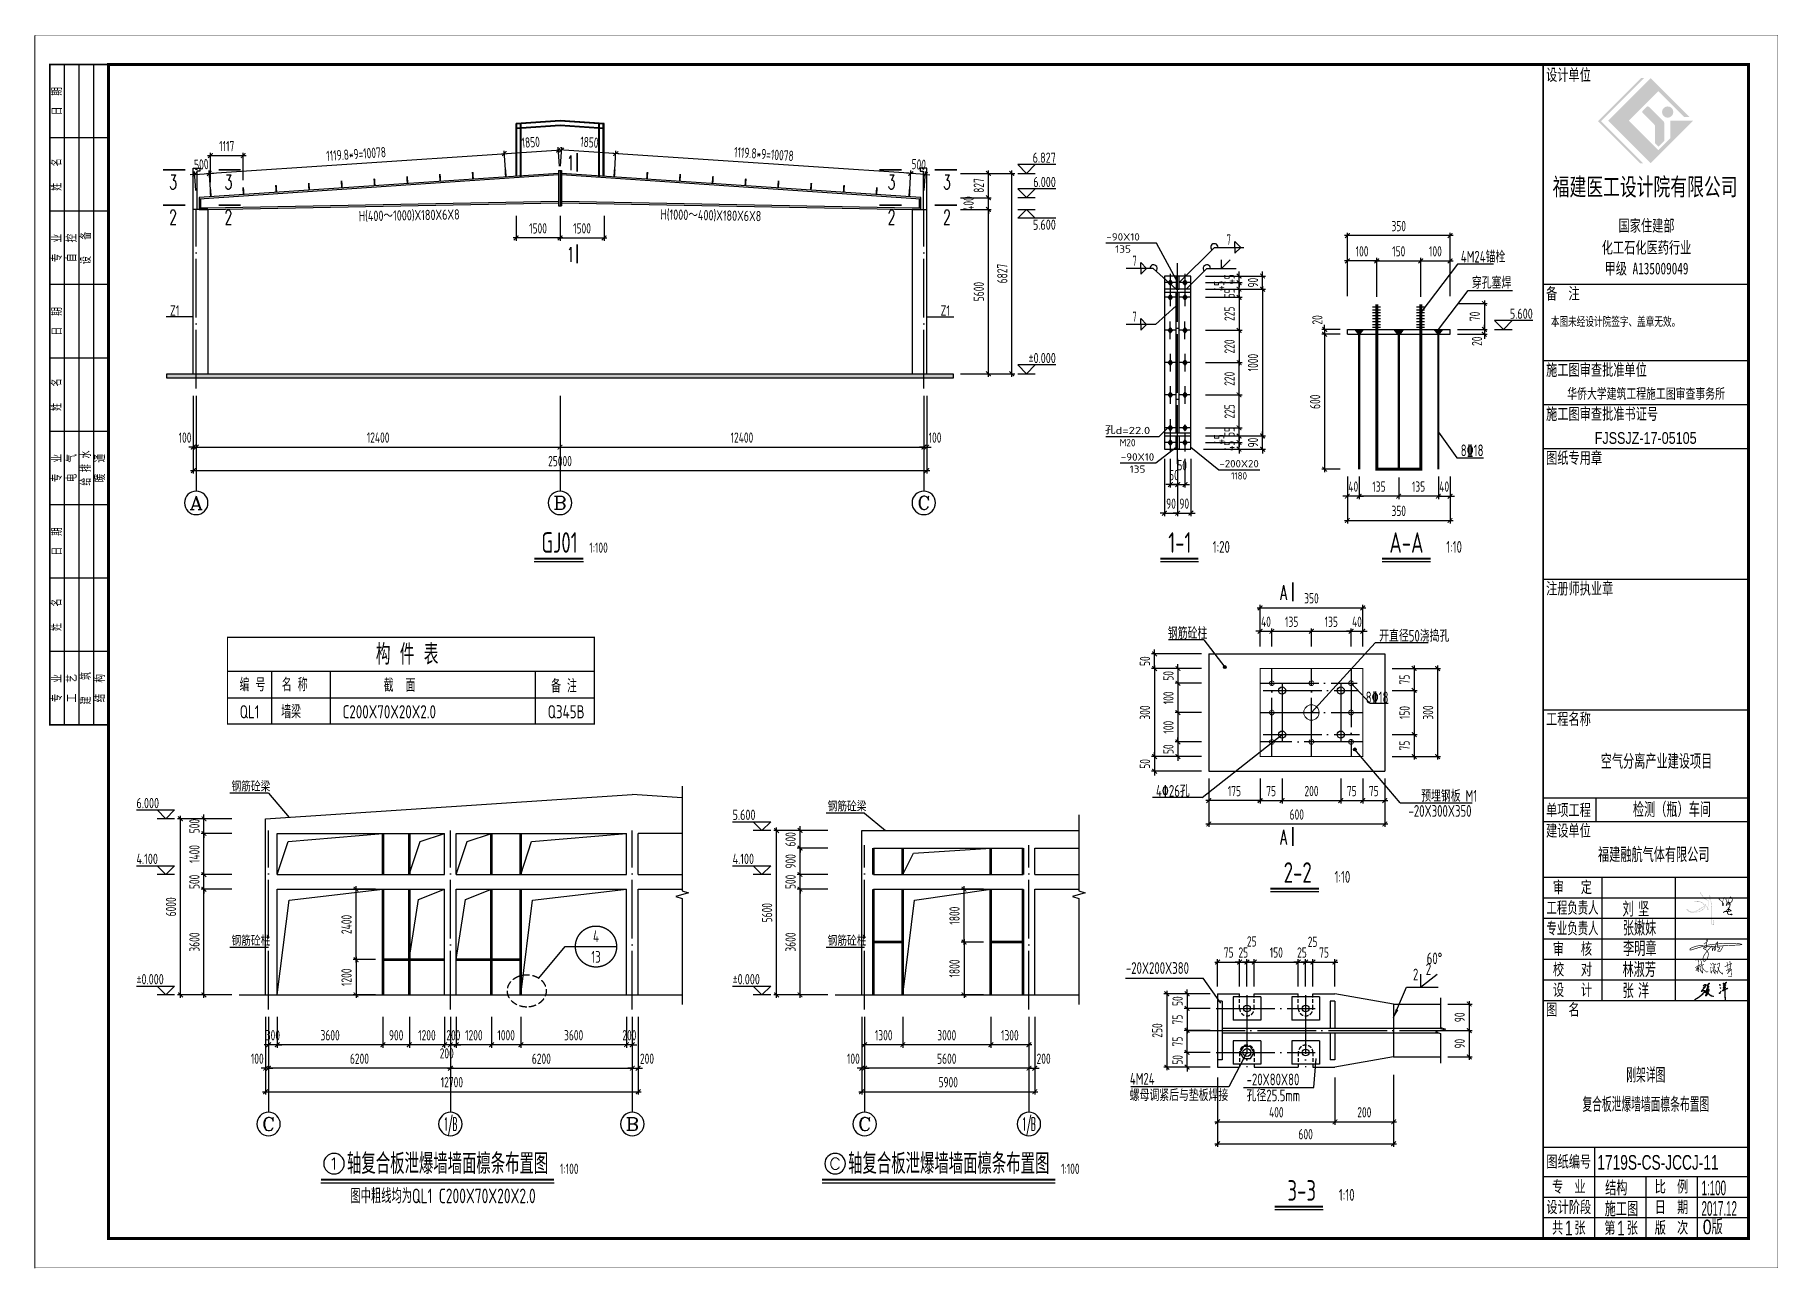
# Model space of a CAD drawing. Extents: x 287065 to 1473467, y 284802 to 344222.
# Drawn here: x 1255547 to 1314967, y 284812 to 326832 of the extents above; entities that cross this region are included whole.
import ezdxf
from ezdxf.enums import TextEntityAlignment as Align

# ---------------------------------------------------------------- set-up
doc = ezdxf.new("R2010")
doc.units = 0
doc.header["$LTSCALE"] = 1000
for name, pattern in [('4', [5, 1.5, -1, 1.5, -1]), ('DASH', [0.35, 0.25, -0.1]), ('DASHED2', [0.375, 0.25, -0.125]), ('DOTE', [2.42, 2, -0.2, 0.02, -0.2])]:
    doc.linetypes.add(name, pattern=pattern)
doc.layers.get('0').update_dxf_attribs({"linetype": 'CONTINUOUS'})
doc.layers.get('DEFPOINTS').update_dxf_attribs({"linetype": 'CONTINUOUS'})
for name, color, linetype in [('10', 7, 'CONTINUOUS'), ('1000', 2, 'CONTINUOUS'), ('AXIS', 8, 'DOTE'), ('AXIS_DIM', 3, 'CONTINUOUS'), ('AXIS_TEXT', 3, 'CONTINUOUS'), ('BEAM', 4, 'DASH'), ('COLU', 7, 'CONTINUOUS'), ('DIM', 3, 'CONTINUOUS'), ('DOTE', 8, 'DOTE'), ('E_WALL1', 2, 'CONTINUOUS'), ('FRAME', 3, 'CONTINUOUS'), ('G 钢板', 200, 'CONTINUOUS'), ('PUB_TEXT', 7, 'CONTINUOUS'), ('S_BEAM', 4, 'CONTINUOUS'), ('SYMB', 7, 'CONTINUOUS'), ('TEXT', 7, 'CONTINUOUS'), ('THIN', 7, 'CONTINUOUS'), ('TK', 211, 'CONTINUOUS'), ('剖面', 3, 'CONTINUOUS'), ('地脚线', 7, 'CONTINUOUS'), ('填充', 8, 'CONTINUOUS'), ('审图中心证书', 7, 'CONTINUOUS'), ('尺寸标注', 3, 'CONTINUOUS'), ('文字', 7, 'CONTINUOUS'), ('柱子', 3, 'CONTINUOUS'), ('檩条', 7, 'CONTINUOUS'), ('流程图', 1, 'CONTINUOUS'), ('焊缝标注', 151, 'CONTINUOUS'), ('签字边框线', 4, 'CONTINUOUS'), ('螺栓孔标注', 151, 'CONTINUOUS'), ('钢板标注', 171, 'CONTINUOUS')]:
    doc.layers.add(name, color=color, linetype=linetype)
doc.layers.add('AXIS-DIM', color=3, linetype='CONTINUOUS', lineweight=15)
doc.layers.add('rein', color=1, linetype='CONTINUOUS', lineweight=18)
doc.styles.add('_HZTXT', font='tq__rshz.shx', dxfattribs={"width": 0.8, "bigfont": 'tq__hzdc.shx'})
doc.styles.add('_TCH_AXIS', font='COMPLEX', dxfattribs={"bigfont": 'GBCBIG'})
doc.styles.add('COMPLEX', font='COMPLEX')
doc.styles.add('DXFS', font='txt.shx', dxfattribs={"width": 0.7, "bigfont": 'dxfs.shx'})
doc.styles.add('FRAME', font='simhei.ttf', dxfattribs={"width": 0.7})
doc.styles.add('hztxt', font='tssdeng.shx', dxfattribs={"width": 0.7, "height": 10, "bigfont": 'tssdchn.shx'})
doc.styles.get("Standard").update_dxf_attribs({"font": 'tssdeng.shx', "width": 0.7, "bigfont": 'hztxt.shx'})
doc.styles.add('TSSD_Dimension', font='tssdeng.shx', dxfattribs={"width": 0.7, "bigfont": 'hztxt.shx'})
doc.styles.add('TSSD_Label', font='tssdeng.shx', dxfattribs={"width": 0.7, "bigfont": 'aHzTXT.shx'})
doc.styles.add('TSSD_Num', font='Tssdeng.shx', dxfattribs={"width": 0.7, "bigfont": 'hztxt.shx'})
doc.styles.add('TSSD_Rein', font='tssdeng.shx', dxfattribs={"width": 0.7, "bigfont": 'hztxt.shx'})
doc.styles.add('ZSM-FF', font='SJRF', dxfattribs={"width": 0.7, "bigfont": 'HZF'})
doc.styles.add('黑体', font='simhei.ttf', dxfattribs={"width": 0.7})
doc.dimstyles.new('TSSD_100_100', dxfattribs={"dimtxt": 350, "dimasz": 150, "dimexe": 100, "dimexo": 250, "dimgap": 150, "dimtad": 1, "dimdec": 0, "dimzin": 0, "dimdsep": 46, "dimtxsty": 'TSSD_Dimension', "dimblk": 'ARCHTICK', "dimcen": 0, "dimdle": 100, "dimclrd": 3, "dimclre": 3, "dimclrt": 7, "dimadec": 0, "dimazin": 0, "dimtfac": 1, "dimtdec": 0, "dimtix": 1, "dimtmove": 2, "dimatfit": 3, "dimfxl": 100, "dimtolj": 1, "dimtzin": 0, "dimarcsym": 0})
doc.dimstyles.new('TSSD_100_100$0', dxfattribs={"dimtxt": 350, "dimasz": 100, "dimexe": 100, "dimexo": 250, "dimgap": 100, "dimtad": 1, "dimdec": 0, "dimzin": 0, "dimdsep": 46, "dimtxsty": 'TSSD_Rein', "dimblk": 'ARCHTICK', "dimcen": 0, "dimdle": 100, "dimclrt": 7, "dimadec": 0, "dimazin": 0, "dimtfac": 1, "dimtdec": 0, "dimtix": 1, "dimtmove": 2, "dimatfit": 3, "dimfxl": 100, "dimtolj": 1, "dimtzin": 0, "dimarcsym": 0})
doc.dimstyles.new('TSSD_10_100', dxfattribs={"dimtxt": 350, "dimasz": 150, "dimexe": 100, "dimexo": 250, "dimgap": 150, "dimtad": 1, "dimdec": 0, "dimlfac": 0.1, "dimzin": 0, "dimdsep": 46, "dimtxsty": 'TSSD_Dimension', "dimblk": 'ARCHTICK', "dimcen": 0, "dimdle": 100, "dimclrt": 7, "dimadec": 0, "dimazin": 0, "dimtfac": 1, "dimtdec": 0, "dimtix": 1, "dimtmove": 2, "dimatfit": 3, "dimfxl": 100, "dimtolj": 1, "dimtzin": 0, "dimarcsym": 0})
doc.dimstyles.new('TSSD_150_150', dxfattribs={"dimtxt": 450, "dimasz": 150, "dimexe": 150, "dimexo": 375, "dimgap": 150, "dimtad": 1, "dimdec": 0, "dimzin": 0, "dimdsep": 46, "dimtxsty": 'TSSD_Dimension', "dimblk": 'ARCHTICK', "dimcen": 0, "dimclrt": 7, "dimadec": 0, "dimazin": 0, "dimtfac": 1, "dimtdec": 0, "dimtix": 1, "dimtmove": 2, "dimatfit": 3, "dimfxl": 1, "dimtolj": 1, "dimtzin": 0, "dimarcsym": 0})
doc.dimstyles.new('TSSD_20_100', dxfattribs={"dimtxt": 350, "dimasz": 150, "dimexe": 100, "dimexo": 250, "dimgap": 150, "dimtad": 1, "dimdec": 0, "dimlfac": 0.2, "dimzin": 0, "dimdsep": 46, "dimtxsty": 'TSSD_Dimension', "dimblk": 'ARCHTICK', "dimcen": 0, "dimdle": 100, "dimclrd": 256, "dimclre": 256, "dimclrt": 55, "dimadec": 0, "dimazin": 0, "dimtfac": 1, "dimtdec": 0, "dimtix": 1, "dimtmove": 2, "dimatfit": 3, "dimldrblk": '_tsdbk', "dimfxl": 100, "dimtolj": 1, "dimtzin": 0, "dimarcsym": 0})

msp = doc.modelspace()

# ---------------------------------------------------------------- texts
at = {"layer": 'PUB_TEXT', "style": '_HZTXT'}
for s, width, p in [('检测（瓶）车间', 0.8, (1310017.971, 300181.708)), ('1719S-CS-JCCJ-11', 0.7, (1308803.967, 288164.42)), ('1', 0.7, (1307697.906, 285924.447)), ('1', 0.7, (1309480.189, 285924.447))]:
    msp.add_text(s, height=500, dxfattribs=dict(at, width=width)).set_placement(p)
at = {"layer": 'SYMB', "width": 0.75}
for s, p in [('6.827', (1290347.244, 322472.494)), ('6.000', (1290347.244, 321645.494)), ('5.600', (1290347.244, 320188.956)), ('5.600', (1306603.542, 317157.031, 266.667)), ('%%P0.000', (1290347.244, 315645.494, 100))]:
    msp.add_text(s, height=350, dxfattribs=at).set_placement(p, align=Align.RIGHT)
for s, p in [('6.000', (1259010.38, 300482.039)), ('5.600', (1279329.462, 300082.039)), ('4.100', (1259010.38, 298581.708)), ('4.100', (1279329.462, 298581.708)), ('%%P0.000', (1259010.38, 294481.708, 100)), ('%%P0.000', (1279329.462, 294481.708, 100))]:
    msp.add_text(s, height=350, dxfattribs=at).set_placement(p)
at = {"layer": 'TEXT'}
for s, height, style, width, p in [('1', 500, 'COMPLEX', 0.6, (1273808.438, 322468.994, -200)), ('3', 500, 'COMPLEX', 0.6, (1260258.296, 321818.141, -200)), ('3', 500, 'COMPLEX', 0.6, (1262145.241, 321818.141, -200)), ('3', 500, 'COMPLEX', 0.6, (1284748.702, 321818.141, -200)), ('3', 500, 'COMPLEX', 0.6, (1286635.646, 321818.141, -200)), ('2', 500, 'COMPLEX', 0.6, (1260258.296, 320616.516, -200)), ('2', 500, 'COMPLEX', 0.6, (1262145.241, 320616.516, -200)), ('2', 500, 'COMPLEX', 0.6, (1284748.702, 320616.516, -200)), ('2', 500, 'COMPLEX', 0.6, (1286635.646, 320616.516, -200)), ('1', 500, 'COMPLEX', 0.6, (1273808.438, 319350.156, -200)), ('A', 500, 'COMPLEX', 0.6, (1298107.171, 307829.123, -200)), ('构 件 表', 700, 'hztxt', 0.75, (1268236.881, 305762.344)), ('编 号', 450, 'hztxt', 0.75, (1262965.664, 304715.329)), ('名 称', 450, 'hztxt', 0.75, (1264404.602, 304715.329)), ('截  面', 450, 'hztxt', 0.75, (1267977.614, 304693.921)), ('备 注', 450, 'hztxt', 0.75, (1273581.668, 304672.325)), ('A', 500, 'COMPLEX', 0.6, (1298107.171, 299495.253, -200))]:
    msp.add_text(s, height=height, dxfattribs=dict(at, style=style, width=width)).set_placement(p, align=Align.MIDDLE)
at = {"layer": 'TEXT', "width": 0.75}
for s, rotation, p in [('H(400～1000)X180X6X8', 1, (1268305.793, 320686.267, 500)), ('H(1000～400)X180X6X8', 359, (1278588.15, 320686.267, 500))]:
    msp.add_text(s, height=350, rotation=rotation, dxfattribs=at).set_placement(p, align=Align.MIDDLE)
at = {"layer": 'TEXT'}
for s, height, style, width, p in [('4M24锚栓', 400, 'TSSD_Dimension', 0.7, (1304152.487, 319073.426, 266.667)), ('穿孔塞焊', 400, 'TSSD_Dimension', 0.7, (1304527.982, 318187.442, 266.667)), ('8%%13218', 400, 'TSSD_Dimension', 0.7, (1304147.372, 312476.03, 266.667)), ('钢筋砼柱', 400, 'TSSD_Dimension', 0.7, (1294166.961, 306248.892, 3200)), ('QL1', 450, 'hztxt', 0.75, (1262529.182, 303542.937)), ('墙梁', 450, 'hztxt', 0.75, (1263944.716, 303542.937)), ('C200X70X20X2.0', 450, 'hztxt', 0.75, (1266034.776, 303542.937)), ('Q345B', 450, 'hztxt', 0.75, (1273025.835, 303542.937)), ('预埋钢板 M1', 400, 'TSSD_Dimension', 0.7, (1302800.951, 300701.418, 1066.667)), ('60%%d', 400, 'TSSD_Dimension', 0.7, (1302987.986, 295165.941, 1066.667)), ('-20X200X380', 400, 'TSSD_Dimension', 0.7, (1292734.835, 294836.448, 1066.667)), ('2', 400, 'TSSD_Dimension', 0.7, (1302519.563, 294617.615, 1066.667)), ('2', 400, 'TSSD_Dimension', 0.7, (1302958.231, 294799.213, 1066.667)), ('4M24', 400, 'TSSD_Dimension', 0.7, (1292871.009, 291062.782, 1066.667)), ('-20X80X80', 400, 'TSSD_Dimension', 0.7, (1296849.14, 291040.232, 1066.667)), ('螺母调紧后与垫板焊接', 400, 'TSSD_Dimension', 0.7, (1292864.9, 290505.173, 1066.667)), ('孔径25.5mm', 400, 'TSSD_Dimension', 0.7, (1296849.14, 290495.101, 1066.667))]:
    msp.add_text(s, height=height, dxfattribs=dict(at, style=style, width=width)).set_placement(p)
at = {"layer": 'TEXT', "width": 0.75}
for p in [(1260313.55, 317438.771), (1286580.392, 317438.771)]:
    msp.add_text('Z1', height=350, dxfattribs=at).set_placement(p, align=Align.MIDDLE)
at = {"layer": 'TEXT', "linetype": 'ByBlock', "style": 'TSSD_Rein', "width": 0.7}
for s, height, p in [('GJ01', 700, (1274046.083, 309185.494)), ('轴复合板泄爆墙墙面檩条布置图', 700, (1273047.463, 288021.708)), ('轴复合板泄爆墙墙面檩条布置图', 700, (1290127.041, 288021.708)), ('图中粗线均为QL1 C200X70X20X2.0', 500, (1272617.571, 287021.708))]:
    msp.add_text(s, height=height, dxfattribs=at).set_placement(p, align=Align.RIGHT)
at = {"layer": 'TEXT', "style": 'TSSD_Dimension', "width": 0.7}
for s, height, p in [('1-1', 700, (1294966.251, 309185.494)), ('1:20', 400, (1296279.366, 309185.494)), ('A-A', 700, (1302876.861, 309185.494)), ('1:10', 400, (1304189.976, 309185.494)), ('2-2', 700, (1299070.308, 297942.298, 800)), ('1:10', 400, (1300383.423, 297942.298, 800)), ('3-3', 700, (1299216.894, 287108.373, 800)), ('1:10', 400, (1300530.009, 287108.373, 800))]:
    msp.add_text(s, height=height, dxfattribs=at).set_placement(p, align=Align.RIGHT)
at = {"layer": 'TEXT', "linetype": 'ByBlock', "style": 'TSSD_Rein', "width": 0.7}
for s, p in [('1:100', (1274446.083, 309185.494)), ('钢筋砼梁', (1262250.066, 301050.969)), ('钢筋砼梁', (1282569.147, 300372.583)), ('钢筋砼柱', (1262250.066, 295794.766)), ('钢筋砼柱', (1282569.147, 295794.766)), ('1:100', (1273447.463, 288021.708)), ('1:100', (1290527.041, 288021.708))]:
    msp.add_text(s, height=350, dxfattribs=at).set_placement(p)
at = {"layer": 'THIN', "style": 'TSSD_Label', "width": 0.7}
for s, p in [('开直径50浇捣孔', (1301368.472, 306155.998, 1066.667)), ('4\x8226孔', (1293760.13, 300872.003, 2133.333))]:
    msp.add_text(s, height=400, dxfattribs=at).set_placement(p)
for s, p in [('8%%13218', (1301296.527, 304257.77, 1066.667)), ('-20X300X350', (1303441.82, 300390.617, 1066.667))]:
    msp.add_text(s, height=400, dxfattribs=at).set_placement(p, align=Align.MIDDLE)
at = {"layer": 'TK', "style": 'ZSM-FF', "width": 0.7}
for s, p in [('刚架详图', (1310456.971, 291411.708)), ('复合板泄爆墙墙面檩条布置图', (1310456.971, 290411.708))]:
    msp.add_text(s, height=500, dxfattribs=at).set_placement(p, align=Align.MIDDLE)
at = {"layer": '焊缝标注', "width": 0.742854}
for p, p2 in [((1296171.639, 319682.008, -200), (1296311.638, 319682.008, -200)), ((1292962.817, 318963.357, -200), (1293102.817, 318963.357, -200)), ((1292960.565, 317055.862, -200), (1293100.565, 317055.862, -200))]:
    msp.add_text('7', height=350, dxfattribs=at).set_placement(p, p2, align=Align.FIT)
at = {"layer": '螺栓孔标注'}
for s, width, p, p2 in [('孔d=22.0', 1.186371, (1292024.181, 313227.596, -200), (1293564.182, 313227.596, -200)), ('M20', 0.968275, (1292524.181, 312812.596, -200), (1293064.18, 312812.596, -200))]:
    msp.add_text(s, height=250, dxfattribs=dict(at, width=width)).set_placement(p, p2, align=Align.FIT)
at = {"layer": '钢板标注'}
for s, width, p, p2 in [('-90X10', 0.987999, (1292068.434, 319823.171, -200), (1293208.434, 319823.171, -200)), ('135', 1.039999, (1292368.434, 319408.171, -200), (1292908.434, 319408.171, -200)), ('-90X10', 0.988001, (1292560.565, 312324.747, -200), (1293700.566, 312324.747, -200)), ('135', 1.040002, (1292860.565, 311909.747, -200), (1293400.566, 311909.747, -200)), ('-200X20', 0.995429, (1295924.211, 312096.37, -200), (1297264.212, 312096.37, -200)), ('1180', 0.758918, (1296324.213, 311681.37, -200), (1296864.212, 311681.37, -200))]:
    msp.add_text(s, height=250, dxfattribs=dict(at, width=width)).set_placement(p, p2, align=Align.FIT)

# ---------------------------------------------------------------- blocks, each defined once
blk = doc.blocks.new('张洋')
at = {"lineweight": 9}
h = blk.add_hatch(color=4, dxfattribs=at)
h.paths.add_polyline_path([(1319, 100), (1323, 105), (1371, 81), (1419, 47), (1410, 23), (1391, 9), (1333, -73), (1232, -183), (1232, -193), (1203, -212), (1199, -197), (1208, -164), (1247, -101), (1256, -53), (1290, -1), (1299, 47), (1314, 62), (1319, 100)], flags=16)
h.paths.add_polyline_path([(2773, 134), (2763, 139), (2759, 129), (2768, 124), (2773, 134)], flags=17)
h.paths.add_polyline_path([(2941, 302), (2936, 307), (2917, 297), (2912, 273), (2821, 153), (2787, 95), (2778, 91), (2773, 110), (2759, 115), (2749, 95), (2739, 95), (2725, 76), (2754, 43), (2797, 43), (2821, 67), (2922, 239), (2922, 254), (2941, 283), (2941, 302)])
h.paths.add_polyline_path([(1328, 479), (1333, 479), (1333, 465), (1319, 451), (1328, 479)], flags=16)
h.paths.add_polyline_path([(1405, 542), (1410, 542), (1371, 499), (1405, 542)], flags=16)
h.paths.add_polyline_path([(3325, 566), (3330, 571), (3339, 475), (3200, 403), (3205, 422), (3243, 460), (3325, 566)], flags=16)
h.paths.add_polyline_path([(2826, 681), (2816, 686), (2816, 652), (2864, 623), (2869, 585), (2883, 580), (2903, 619), (2898, 643), (2879, 662), (2850, 667), (2826, 681)])
edge = h.paths.add_edge_path(flags=16)
edge.add_line((3387, 700), (3383, 700))
h.paths.add_polyline_path([(2787, 1036), (2783, 1041), (2759, 1031), (2759, 1012), (2797, 983), (2821, 931), (2821, 902), (2835, 897), (2850, 921), (2855, 964), (2840, 1003), (2811, 1031), (2787, 1036)])
h.paths.add_polyline_path([(3215, 1185), (3210, 1190), (3191, 1190), (3176, 1175), (3186, 1142), (3234, 1094), (3263, 1094), (3272, 1113), (3243, 1142), (3239, 1166), (3215, 1185)], flags=17)
h.paths.add_polyline_path([(1602, 1199), (1597, 1204), (1578, 1204), (1554, 1166), (1463, 1070), (1362, 940), (1362, 931), (1381, 916), (1386, 945), (1429, 969), (1429, 911), (1362, 681), (1275, 470), (1266, 407), (1285, 388), (1256, 355), (1271, 326), (1251, 316), (1194, 249), (1103, 167), (1103, 158), (1117, 143), (1155, 153), (1304, 307), (1323, 316), (1333, 297), (1323, 215), (1309, 196), (1280, 81), (1251, 33), (1242, -10), (1194, -116), (1155, -178), (1155, -226), (1165, -241), (1184, -250), (1223, -250), (1242, -241), (1290, -188), (1314, -154), (1319, -135), (1347, -116), (1347, -101), (1367, -68), (1381, -63), (1395, -34), (1448, 23), (1501, -20), (1525, -53), (1539, -58), (1573, -97), (1659, -159), (1847, -260), (2005, -313), (2072, -317), (2082, -308), (2067, -293), (1971, -265), (1909, -231), (1875, -226), (1779, -178), (1635, -87), (1477, 57), (1472, 71), (1501, 110), (1501, 124), (1487, 129), (1467, 95), (1448, 81), (1405, 110), (1352, 129), (1453, 215), (1487, 239), (1530, 297), (1554, 307), (1578, 340), (1578, 355), (1563, 369), (1549, 369), (1511, 316), (1352, 167), (1347, 191), (1371, 230), (1376, 316), (1367, 355), (1434, 393), (1458, 417), (1520, 436), (1583, 489), (1592, 513), (1583, 523), (1554, 527), (1520, 499), (1429, 451), (1400, 417), (1376, 417), (1357, 403), (1338, 407), (1352, 417), (1371, 455), (1448, 537), (1487, 595), (1472, 623), (1453, 628), (1448, 638), (1482, 691), (1511, 715), (1520, 743), (1544, 763), (1568, 825), (1563, 835), (1530, 844), (1491, 825), (1458, 796), (1448, 772), (1448, 743), (1463, 729), (1491, 758), (1491, 777), (1501, 787), (1515, 782), (1458, 710), (1371, 566), (1357, 561), (1371, 590), (1376, 628), (1391, 643), (1424, 734), (1434, 787), (1472, 902), (1477, 1022), (1511, 1051), (1511, 1060), (1544, 1084), (1611, 1175), (1611, 1195), (1602, 1199)])
h.paths.add_polyline_path([(3541, 1305), (3536, 1310), (3522, 1310), (3512, 1286), (3469, 1267), (3450, 1238), (3383, 1171), (3335, 1094), (3311, 1070), (3287, 1017), (3200, 902), (3186, 863), (3205, 844), (3243, 844), (3311, 883), (3354, 921), (3397, 940), (3368, 887), (3335, 883), (3325, 863), (3335, 825), (3330, 729), (3301, 705), (3234, 671), (3287, 748), (3282, 758), (3272, 758), (3267, 743), (3258, 743), (3219, 710), (3176, 657), (3181, 643), (3200, 628), (3243, 628), (3272, 638), (3311, 667), (3330, 667), (3330, 619), (3258, 523), (3104, 359), (3104, 350), (3119, 335), (3181, 340), (3205, 359), (3330, 422), (3344, 422), (3359, 307), (3354, 268), (3363, 215), (3373, -250), (3383, -308), (3407, -673), (3440, -788), (3455, -807), (3469, -807), (3479, -788), (3455, -716), (3450, -634), (3440, -610), (3431, -389), (3421, -380), (3421, -125), (3411, -111), (3411, -39), (3421, -25), (3411, 38), (3416, 105), (3407, 163), (3411, 220), (3392, 441), (3397, 460), (3445, 479), (3483, 503), (3493, 518), (3531, 523), (3575, 556), (3618, 571), (3699, 623), (3680, 647), (3661, 647), (3551, 590), (3512, 561), (3488, 561), (3421, 518), (3387, 508), (3383, 643), (3445, 719), (3445, 739), (3421, 758), (3378, 758), (3383, 825), (3397, 844), (3397, 859), (3378, 878), (3450, 959), (3479, 974), (3493, 998), (3479, 1027), (3459, 1027), (3435, 1012), (3397, 1003), (3378, 979), (3344, 964), (3234, 883), (3277, 940), (3282, 959), (3354, 1065), (3368, 1075), (3383, 1108), (3416, 1137), (3426, 1161), (3546, 1262), (3541, 1305)])
edge = h.paths.add_edge_path()
edge.add_line((906, 911), (925, 945))
edge.add_line((925, 945), (978, 979))
edge.add_line((978, 979), (1088, 1031))
edge.add_line((1088, 1031), (1112, 1031))
edge.add_line((1112, 1031), (1151, 1046))
edge.add_line((1151, 1046), (1155, 1041))
edge.add_line((906, 911), (915, 902))
edge.add_line((1155, 1041), (1203, 1041))
edge.add_line((1203, 1041), (1242, 1012))
edge.add_line((1242, 1012), (1237, 955))
edge.add_line((1237, 955), (1189, 873))
edge.add_line((1189, 873), (1103, 791))
edge.add_line((1103, 791), (1098, 772))
edge.add_line((1098, 772), (1117, 758))
edge.add_line((1117, 758), (1117, 724))
edge.add_line((1117, 724), (1103, 695))
edge.add_line((1103, 695), (997, 580))
edge.add_line((997, 580), (906, 460))
edge.add_line((906, 460), (752, 287))
edge.add_line((752, 287), (819, 326))
edge.add_line((819, 326), (882, 345))
edge.add_line((882, 345), (939, 374))
edge.add_line((939, 374), (987, 383))
edge.add_line((987, 383), (1059, 379))
edge.add_line((1059, 379), (1107, 355))
edge.add_line((1107, 355), (1131, 321))
edge.add_line((1131, 321), (1122, 283))
edge.add_line((1122, 283), (1088, 220))
edge.add_line((1088, 220), (1035, 167))
edge.add_line((1035, 167), (1002, 115))
edge.add_line((1002, 115), (954, 62))
edge.add_line((954, 62), (887, -1))
edge.add_line((887, -1), (829, -73))
edge.add_line((829, -73), (647, -241))
edge.add_line((647, -241), (498, -356))
edge.add_line((498, -356), (330, -461))
edge.add_line((330, -461), (272, -509))
edge.add_line((272, -509), (224, -533))
edge.add_line((224, -533), (143, -591))
edge.add_line((143, -591), (119, -596))
edge.add_line((119, -596), (90, -620))
edge.add_line((90, -620), (27, -653))
edge.add_line((27, -653), (-25, -673))
edge.add_line((-25, -673), (-35, -663))
edge.add_line((-35, -663), (-30, -677))
edge.add_line((-30, -677), (-40, -682))
edge.add_line((-40, -682), (-49, -663))
edge.add_line((-49, -663), (-35, -644))
edge.add_line((-35, -644), (138, -553))
edge.add_line((138, -553), (243, -481))
edge.add_line((243, -481), (272, -471))
edge.add_line((272, -471), (287, -452))
edge.add_line((287, -452), (311, -442))
edge.add_line((311, -442), (373, -394))
edge.add_line((373, -394), (407, -380))
edge.add_line((407, -380), (479, -322))
edge.add_line((479, -322), (488, -322))
edge.add_line((488, -322), (527, -284))
edge.add_line((527, -284), (565, -265))
edge.add_line((565, -265), (685, -154))
edge.add_line((685, -154), (699, -149))
edge.add_line((699, -149), (810, -44))
edge.add_line((810, -44), (863, 28))
edge.add_line((863, 28), (959, 119))
edge.add_line((959, 119), (973, 148))
edge.add_line((973, 148), (1002, 172))
edge.add_line((1002, 172), (1021, 211))
edge.add_line((1021, 211), (1050, 239))
edge.add_line((1050, 239), (1074, 278))
edge.add_line((1074, 278), (1083, 321))
edge.add_line((1083, 321), (1064, 335))
edge.add_line((1064, 335), (983, 345))
edge.add_line((983, 345), (810, 278))
edge.add_line((810, 278), (757, 239))
edge.add_line((757, 239), (695, 244))
edge.add_line((695, 244), (680, 263))
edge.add_line((680, 263), (810, 398))
edge.add_line((810, 398), (839, 441))
edge.add_line((839, 441), (915, 523))
edge.add_line((915, 523), (935, 556))
edge.add_line((935, 556), (1026, 657))
edge.add_line((1026, 657), (1069, 719))
edge.add_line((1069, 719), (1035, 719))
edge.add_line((1035, 719), (1021, 705))
edge.add_line((1021, 705), (1021, 695))
edge.add_line((1021, 695), (954, 638))
edge.add_line((954, 638), (925, 633))
edge.add_line((925, 633), (911, 647))
edge.add_line((911, 647), (911, 657))
edge.add_line((911, 657), (987, 719))
edge.add_line((987, 719), (997, 719))
edge.add_line((997, 719), (1002, 734))
edge.add_line((1002, 734), (1055, 777))
edge.add_line((1055, 777), (1093, 830))
edge.add_line((1093, 830), (1165, 907))
edge.add_line((1165, 907), (1194, 964))
edge.add_line((1194, 964), (1194, 993))
edge.add_line((1194, 993), (1184, 1003))
edge.add_line((1184, 1003), (1127, 998))
edge.add_line((1127, 998), (1050, 969))
edge.add_line((1050, 969), (1035, 955))
edge.add_line((1035, 955), (1021, 955))
edge.add_line((1021, 955), (939, 902))
edge.add_line((939, 902), (915, 902))
edge.add_line((915, 902), (915, 902))
at = {"color": 4, "lineweight": 9}
blk.add_line((906, 911, 31107534), (915, 902, 31107534), dxfattribs=at)
at = {"color": 4, "lineweight": 9, "elevation": 31107534}
for points in [[(915, 902), (915, 902), (939, 902), (1021, 955), (1035, 955), (1050, 969), (1127, 998), (1184, 1003), (1194, 993), (1194, 964), (1165, 907), (1093, 830), (1055, 777), (1002, 734), (997, 719), (987, 719), (911, 657), (911, 647), (925, 633), (954, 638), (1021, 695), (1021, 705), (1035, 719), (1069, 719), (1026, 657), (935, 556), (915, 523), (839, 441), (810, 398), (680, 263), (695, 244), (757, 239), (810, 278), (983, 345), (1064, 335), (1083, 321), (1074, 278), (1050, 239), (1021, 211), (1002, 172), (973, 148), (959, 119), (863, 28), (810, -44), (699, -149), (685, -154), (565, -265), (527, -284), (488, -322), (479, -322), (407, -380), (373, -394), (311, -442), (287, -452), (272, -471), (243, -481), (138, -553), (-35, -644), (-49, -663), (-40, -682), (-30, -677), (-35, -663), (-25, -673), (27, -653), (90, -620), (119, -596), (143, -591), (224, -533), (272, -509), (330, -461), (498, -356), (647, -241), (829, -73), (887, -1), (954, 62), (1002, 115), (1035, 167), (1088, 220), (1122, 283), (1131, 321), (1107, 355), (1059, 379), (987, 383), (939, 374), (882, 345), (819, 326), (752, 287), (906, 460), (997, 580), (1103, 695), (1117, 724), (1117, 758), (1098, 772), (1103, 791), (1189, 873), (1237, 955), (1242, 1012), (1203, 1041), (1155, 1041)], [(1155, 1041), (1151, 1046), (1112, 1031), (1088, 1031), (978, 979), (925, 945), (906, 911)], [(1602, 1199), (1597, 1204), (1578, 1204), (1554, 1166), (1463, 1070), (1362, 940), (1362, 931), (1381, 916), (1386, 945), (1429, 969), (1429, 911), (1362, 681), (1275, 470), (1266, 407), (1285, 388), (1256, 355), (1271, 326), (1251, 316), (1194, 249), (1103, 167), (1103, 158), (1117, 143), (1155, 153), (1304, 307), (1323, 316), (1333, 297), (1323, 215), (1309, 196), (1280, 81), (1251, 33), (1242, -10), (1194, -116), (1155, -178), (1155, -226), (1165, -241), (1184, -250), (1223, -250), (1242, -241), (1290, -188), (1314, -154), (1319, -135), (1347, -116), (1347, -101), (1367, -68), (1381, -63), (1395, -34), (1448, 23), (1501, -20), (1525, -53), (1539, -58), (1573, -97), (1659, -159), (1847, -260), (2005, -313), (2072, -317), (2082, -308), (2067, -293), (1971, -265), (1909, -231), (1875, -226), (1779, -178), (1635, -87), (1477, 57), (1472, 71), (1501, 110), (1501, 124), (1487, 129), (1467, 95), (1448, 81), (1405, 110), (1352, 129), (1453, 215), (1487, 239), (1530, 297), (1554, 307), (1578, 340), (1578, 355), (1563, 369), (1549, 369), (1511, 316), (1352, 167), (1347, 191), (1371, 230), (1376, 316), (1367, 355), (1434, 393), (1458, 417), (1520, 436), (1583, 489), (1592, 513), (1583, 523), (1554, 527), (1520, 499), (1429, 451), (1400, 417), (1376, 417), (1357, 403), (1338, 407), (1352, 417), (1371, 455), (1448, 537), (1487, 595), (1472, 623), (1453, 628), (1448, 638), (1482, 691), (1511, 715), (1520, 743), (1544, 763), (1568, 825), (1563, 835), (1530, 844), (1491, 825), (1458, 796), (1448, 772), (1448, 743), (1463, 729), (1491, 758), (1491, 777), (1501, 787), (1515, 782), (1458, 710), (1371, 566), (1357, 561), (1371, 590), (1376, 628), (1391, 643), (1424, 734), (1434, 787), (1472, 902), (1477, 1022), (1511, 1051), (1511, 1060), (1544, 1084), (1611, 1175), (1611, 1195), (1602, 1199)], [(1319, 100), (1323, 105), (1371, 81), (1419, 47), (1410, 23), (1391, 9), (1333, -73), (1232, -183), (1232, -193), (1203, -212), (1199, -197), (1208, -164), (1247, -101), (1256, -53), (1290, -1), (1299, 47), (1314, 62), (1319, 100)], [(1328, 479), (1333, 479), (1333, 465), (1319, 451), (1328, 479)], [(1405, 542), (1410, 542), (1371, 499), (1405, 542)], [(2941, 302), (2936, 307), (2917, 297), (2912, 273), (2821, 153), (2787, 95), (2778, 91), (2773, 110), (2759, 115), (2749, 95), (2739, 95), (2725, 76), (2754, 43), (2797, 43), (2821, 67), (2922, 239), (2922, 254), (2941, 283), (2941, 302)], [(2787, 1036), (2783, 1041), (2759, 1031), (2759, 1012), (2797, 983), (2821, 931), (2821, 902), (2835, 897), (2850, 921), (2855, 964), (2840, 1003), (2811, 1031), (2787, 1036)], [(2773, 134), (2763, 139), (2759, 129), (2768, 124), (2773, 134)], [(2826, 681), (2816, 686), (2816, 652), (2864, 623), (2869, 585), (2883, 580), (2903, 619), (2898, 643), (2879, 662), (2850, 667), (2826, 681)], [(3541, 1305), (3536, 1310), (3522, 1310), (3512, 1286), (3469, 1267), (3450, 1238), (3383, 1171), (3335, 1094), (3311, 1070), (3287, 1017), (3200, 902), (3186, 863), (3205, 844), (3243, 844), (3311, 883), (3354, 921), (3397, 940), (3368, 887), (3335, 883), (3325, 863), (3335, 825), (3330, 729), (3301, 705), (3234, 671), (3287, 748), (3282, 758), (3272, 758), (3267, 743), (3258, 743), (3219, 710), (3176, 657), (3181, 643), (3200, 628), (3243, 628), (3272, 638), (3311, 667), (3330, 667), (3330, 619), (3258, 523), (3104, 359), (3104, 350), (3119, 335), (3181, 340), (3205, 359), (3330, 422), (3344, 422), (3359, 307), (3354, 268), (3363, 215), (3373, -250), (3383, -308), (3407, -673), (3440, -788), (3455, -807), (3469, -807), (3479, -788), (3455, -716), (3450, -634), (3440, -610), (3431, -389), (3421, -380), (3421, -125), (3411, -111), (3411, -39), (3421, -25), (3411, 38), (3416, 105), (3407, 163), (3411, 220), (3392, 441), (3397, 460), (3445, 479), (3483, 503), (3493, 518), (3531, 523), (3575, 556), (3618, 571), (3699, 623), (3680, 647), (3661, 647), (3551, 590), (3512, 561), (3488, 561), (3421, 518), (3387, 508), (3383, 643), (3445, 719), (3445, 739), (3421, 758), (3378, 758), (3383, 825), (3397, 844), (3397, 859), (3378, 878), (3450, 959), (3479, 974), (3493, 998), (3479, 1027), (3459, 1027), (3435, 1012), (3397, 1003), (3378, 979), (3344, 964), (3234, 883), (3277, 940), (3282, 959), (3354, 1065), (3368, 1075), (3383, 1108), (3416, 1137), (3426, 1161), (3546, 1262), (3541, 1305)], [(3215, 1185), (3210, 1190), (3191, 1190), (3176, 1175), (3186, 1142), (3234, 1094), (3263, 1094), (3272, 1113), (3243, 1142), (3239, 1166), (3215, 1185)], [(3325, 566), (3330, 571), (3339, 475), (3200, 403), (3205, 422), (3243, 460), (3325, 566)], [(3383, 700), (3387, 700), (3383, 700)]]:
    blk.add_lwpolyline(points, dxfattribs=at)
blk = doc.blocks.new('李明章')
at = {"layer": '签字边框线', "const_width": 60}
blk.add_lwpolyline([(706, 1004), (786, 1062), (852, 1109), (905, 1147), (947, 1178), (979, 1202), (1004, 1222), (1022, 1238), (1036, 1252), (1046, 1265), (1053, 1277), (1057, 1289), (1059, 1301), (1058, 1315), (1054, 1329), (1049, 1344), (1041, 1362), (1031, 1381), (1020, 1402), (1008, 1423), (996, 1442), (985, 1460), (974, 1475), (964, 1485), (957, 1491), (952, 1490), (949, 1483), (948, 1469), (948, 1446), (948, 1416), (949, 1377), (950, 1329), (949, 1272), (948, 1204), (945, 1130), (941, 1052), (937, 973), (932, 896), (928, 826), (922, 763), (918, 713), (913, 677), (909, 653), (904, 641), (900, 638), (896, 641), (891, 650), (885, 661), (879, 674), (872, 686), (864, 697), (855, 707), (845, 717), (835, 726), (824, 735), (812, 744), (799, 753), (785, 763), (770, 773), (755, 782), (738, 792), (721, 801), (702, 810), (683, 819), (662, 826), (640, 833), (617, 839), (593, 844), (567, 848), (541, 851), (514, 854), (486, 856), (457, 857), (427, 857), (397, 857), (366, 856), (335, 854), (304, 853), (273, 850), (242, 847), (212, 844), (182, 840), (152, 836), (122, 831), (92, 826), (61, 820), (30, 813), (-3, 805), (-38, 796), (-75, 786), (-113, 774), (-152, 762), (-191, 750), (-230, 737), (-268, 724), (-304, 711), (-339, 698), (-372, 686), (-402, 674), (-430, 663), (-455, 651), (-479, 640), (-501, 628), (-521, 616), (-539, 604), (-556, 592), (-571, 580), (-584, 567), (-596, 554), (-605, 541), (-613, 529), (-620, 516), (-624, 504), (-626, 492), (-626, 481), (-625, 470), (-621, 461), (-615, 453), (-607, 446), (-597, 441), (-584, 438), (-569, 437), (-550, 439), (-524, 443), (-490, 452), (-445, 464), (-388, 481), (-316, 503), (-228, 531), (-121, 564), (0, 601), (132, 642), (272, 684), (414, 727), (556, 768), (693, 807), (822, 841), (939, 870), (1046, 895), (1144, 915), (1236, 931), (1323, 945), (1407, 957), (1491, 967), (1575, 977), (1663, 986), (1752, 996), (1843, 1005), (1935, 1013), (2027, 1021), (2117, 1029), (2206, 1037), (2292, 1043), (2374, 1049), (2454, 1054), (2531, 1059), (2606, 1063), (2680, 1066), (2752, 1069), (2825, 1071), (2898, 1073), (2971, 1073), (3045, 1074), (3118, 1074), (3191, 1073), (3263, 1072), (3333, 1071), (3402, 1070), (3468, 1068), (3531, 1067), (3592, 1065), (3650, 1063), (3706, 1060), (3759, 1058), (3810, 1055), (3859, 1051), (3906, 1047), (3951, 1043), (3994, 1038), (4034, 1033), (4073, 1028), (4108, 1022), (4141, 1016), (4171, 1011), (4198, 1005), (4221, 1000), (4242, 995), (4259, 990), (4273, 985), (4285, 980), (4293, 975), (4299, 970), (4302, 965), (4303, 960), (4297, 955), (4283, 950), (4256, 944), (4213, 938), (4151, 931), (4066, 924), (3956, 917), (3819, 908), (3657, 899), (3476, 890), (3281, 880), (3077, 870), (2869, 859), (2662, 849), (2461, 838), (2270, 828), (2091, 818), (1925, 808), (1771, 798), (1631, 790), (1505, 782), (1394, 775), (1298, 768), (1218, 764), (1152, 760), (1099, 756), (1056, 753), (1022, 751), (995, 748), (974, 746), (955, 742), (939, 739), (924, 734), (909, 729), (896, 724), (883, 719), (870, 714), (857, 708), (844, 703), (830, 698), (816, 693), (801, 688), (786, 683), (770, 678), (755, 673), (739, 667), (724, 660), (709, 653), (694, 646), (682, 637), (671, 628), (664, 619), (661, 609), (662, 599), (668, 589), (680, 578), (697, 567), (718, 555), (742, 543), (768, 531), (795, 518), (822, 505), (848, 491), (872, 476), (894, 461), (914, 445), (933, 429), (951, 412), (968, 394), (984, 376), (999, 358), (1014, 339), (1029, 319), (1043, 298), (1056, 277), (1068, 254), (1079, 231), (1089, 206), (1098, 180), (1104, 153), (1110, 124), (1113, 94), (1115, 62), (1116, 30), (1114, -4), (1112, -38), (1107, -73), (1101, -110), (1093, -146), (1085, -183), (1074, -219), (1063, -254), (1052, -287), (1039, -319), (1026, -349), (1013, -376), (999, -401), (985, -423), (971, -443), (957, -462), (943, -479), (929, -494), (915, -508), (902, -521), (888, -534), (875, -545), (863, -556), (851, -566), (840, -575), (830, -583), (820, -591), (812, -598), (804, -604), (797, -610), (790, -616), (784, -620), (778, -624), (771, -628), (765, -631), (758, -633), (751, -634), (743, -635), (735, -635), (727, -634), (719, -633), (710, -631), (702, -627), (693, -623), (685, -618), (676, -612), (668, -604), (660, -595), (653, -584), (646, -572), (639, -558), (634, -542), (629, -524), (625, -505), (621, -484), (618, -463), (617, -441), (616, -419), (616, -396), (616, -373), (618, -351), (621, -328), (626, -304), (631, -279), (639, -253), (648, -225), (658, -196), (671, -165), (686, -132), (705, -95), (727, -55), (754, -11), (785, 38), (823, 92), (866, 151), (916, 216), (971, 286), (1029, 357), (1088, 428), (1146, 498), (1202, 563), (1253, 623), (1297, 674), (1332, 717), (1361, 750), (1383, 776), (1399, 795), (1411, 808), (1420, 816), (1426, 821), (1432, 823), (1437, 823), (1441, 822), (1446, 819), (1451, 815), (1455, 810), (1459, 802), (1463, 794), (1466, 784), (1469, 773), (1472, 760), (1474, 747), (1476, 733), (1478, 718), (1480, 703), (1482, 687), (1483, 672), (1485, 657), (1486, 642), (1487, 627), (1488, 612), (1489, 597), (1490, 582), (1491, 567), (1492, 552), (1493, 536), (1494, 520), (1495, 504), (1495, 488), (1496, 473), (1497, 458), (1498, 444), (1499, 431), (1499, 419), (1500, 409), (1501, 401), (1502, 394), (1503, 390), (1505, 390), (1508, 392), (1511, 398), (1515, 408), (1519, 421), (1524, 436), (1530, 454), (1536, 473), (1543, 492), (1550, 512), (1558, 531), (1565, 549), (1574, 566), (1582, 582), (1590, 597), (1599, 611), (1609, 623), (1618, 635), (1628, 646), (1638, 657), (1648, 666), (1659, 674), (1669, 682), (1680, 689), (1691, 695), (1702, 700), (1712, 705), (1723, 708), (1733, 711), (1743, 712), (1752, 712), (1761, 710), (1769, 707), (1775, 702), (1781, 694), (1786, 685), (1789, 674), (1791, 661), (1793, 646), (1793, 631), (1793, 615), (1793, 598), (1792, 581), (1791, 563), (1790, 546), (1788, 529), (1786, 512), (1783, 496), (1780, 480), (1776, 465), (1772, 450), (1767, 437), (1761, 424), (1755, 413), (1749, 403), (1742, 395), (1736, 389), (1731, 385), (1726, 384), (1722, 385), (1718, 388), (1716, 395), (1714, 403), (1713, 414), (1713, 427), (1714, 443), (1716, 461), (1719, 481), (1722, 502), (1727, 526), (1732, 551), (1737, 577), (1744, 604), (1750, 632), (1757, 660), (1765, 689), (1773, 717), (1781, 746), (1789, 774), (1798, 803), (1807, 832), (1816, 861), (1826, 890), (1836, 918), (1846, 947), (1856, 975), (1867, 1002), (1878, 1029), (1889, 1054), (1900, 1078), (1911, 1100), (1922, 1121), (1933, 1139), (1944, 1156), (1954, 1170), (1964, 1183), (1973, 1193), (1981, 1200), (1989, 1206), (1995, 1209), (2000, 1209), (2005, 1207), (2009, 1203), (2011, 1197), (2013, 1188), (2014, 1178), (2014, 1165), (2013, 1151), (2011, 1135), (2009, 1117), (2006, 1098), (2003, 1079), (1999, 1058), (1996, 1037), (1992, 1016), (1988, 994), (1985, 973), (1981, 952), (1978, 931), (1975, 911), (1973, 892), (1971, 873), (1969, 856), (1969, 840), (1968, 824), (1968, 810), (1969, 797), (1970, 785), (1971, 773), (1972, 762), (1973, 752), (1975, 743), (1976, 734), (1978, 726), (1980, 718), (1982, 712), (1985, 706), (1988, 700), (1993, 696), (1998, 692), (2004, 689), (2011, 686), (2019, 684), (2027, 683), (2037, 682), (2047, 682), (2058, 682), (2070, 683), (2082, 683), (2095, 684), (2108, 685), (2121, 686), (2133, 686), (2144, 686), (2154, 685), (2163, 683), (2171, 680), (2177, 677), (2183, 673), (2187, 668), (2191, 662), (2193, 656), (2195, 649), (2196, 641), (2196, 633), (2195, 623), (2192, 613), (2189, 602), (2183, 590), (2177, 576), (2168, 561), (2158, 544), (2146, 527), (2132, 508), (2118, 490), (2104, 471), (2089, 453), (2074, 437), (2060, 421), (2047, 408), (2035, 396), (2025, 386), (2016, 377), (2008, 369), (2002, 361), (1998, 355), (1995, 349), (1995, 343), (1997, 337), (2001, 332), (2006, 327), (2013, 322), (2021, 317), (2031, 313), (2041, 310), (2053, 307), (2065, 304), (2078, 302), (2092, 300), (2107, 298), (2124, 297), (2141, 296), (2160, 296), (2180, 297), (2204, 305), (2233, 326), (2270, 366), (2317, 432), (2376, 529), (2449, 664), (2538, 844)], dxfattribs=at)
blk = doc.blocks.new('A$C2F0C53E4')
at = {"layer": 'FRAME'}
h = blk.add_hatch(color=256, dxfattribs=at)
h.paths.add_polyline_path([(54328, 39098), (55337, 40107), (56218, 39226), (56398, 39226), (55075, 40549), (53625, 39098), (55075, 37648), (56525, 39098), (55749, 39098), (55749, 38502), (55337, 38090)], flags=0)
edge = h.paths.add_edge_path(flags=0)
edge.add_arc((55154, 38910), 69.1, 0, 45, ccw=False)
edge.add_line((55223, 38910), (55223, 38327))
edge.add_line((55223, 38327), (55340, 38210))
edge.add_line((55340, 38210), (55538, 38409))
edge.add_line((55538, 38409), (55538, 39020))
edge.add_arc((55469, 39020), 69.1, 360, 405)
edge.add_line((55518, 39069), (55024, 39562))
edge.add_arc((54976, 39513), 69.1, 45, 135)
edge.add_line((54927, 39562), (54812, 39447))
edge.add_arc((54861, 39399), 69.1, 135, 225)
edge.add_line((54812, 39350), (55203, 38959))
edge = h.paths.add_edge_path(flags=0)
edge.add_arc((55655, 39391), 192, 0, 180)
edge.add_arc((55655, 39391), 192, 180, 360)
h.paths.add_polyline_path([(54716, 37648), (54814, 37648), (53382, 39080), (54851, 40549), (54754, 40549), (53285, 39080)], flags=0)
at = {"layer": '文字', "lineweight": -3}
h = blk.add_hatch(color=256, dxfattribs=at)
h.paths.add_polyline_path([(56770, 12793), (56763, 12792), (56761, 12778), (56759, 12771), (56758, 12768), (56768, 12762), (56778, 12742), (56814, 12699), (56840, 12661), (56880, 12612), (56911, 12582), (56939, 12563), (56979, 12542), (57006, 12521), (57014, 12511), (57020, 12513), (57020, 12526), (57010, 12529), (57000, 12544), (56982, 12556), (56979, 12558), (56957, 12572), (56938, 12578), (56897, 12618), (56873, 12644), (56850, 12670), (56836, 12700), (56807, 12740), (56791, 12764), (56784, 12781)])
h.paths.add_polyline_path([(56560, 12496), (56565, 12482), (56559, 12473), (56563, 12467), (56573, 12474), (56598, 12477), (56618, 12483), (56702, 12480), (56772, 12469), (56835, 12440), (56869, 12409), (56898, 12376), (56910, 12352), (56910, 12346), (56901, 12337), (56881, 12329), (56873, 12326), (56856, 12307), (56820, 12283), (56717, 12222), (56635, 12182), (56589, 12165), (56539, 12148), (56469, 12142), (56446, 12144), (56437, 12142), (56388, 12170), (56354, 12211), (56335, 12225), (56320, 12236), (56307, 12236), (56295, 12233), (56299, 12222), (56312, 12199), (56340, 12172), (56360, 12150), (56395, 12135), (56437, 12118), (56467, 12111), (56524, 12108), (56596, 12110), (56620, 12118), (56654, 12125), (56715, 12141), (56785, 12165), (56837, 12191), (56879, 12225), (56899, 12248), (56922, 12281), (56936, 12302), (56935, 12325), (56930, 12341), (56935, 12350), (56938, 12361), (56944, 12361), (56946, 12349), (56966, 12317), (56988, 12292), (57010, 12273), (57011, 12252), (57011, 12234), (57015, 12223), (57026, 12212), (57041, 12201), (57050, 12207), (57054, 12217), (57045, 12218), (57044, 12238), (57038, 12243), (57035, 12261), (57034, 12272), (57033, 12308), (57043, 12386), (57050, 12472), (57063, 12515), (57077, 12568), (57089, 12609), (57090, 12626), (57099, 12619), (57109, 12593), (57121, 12503), (57130, 12428), (57141, 12341), (57144, 12244), (57145, 12123), (57143, 12084), (57140, 11985), (57138, 11873), (57140, 11804), (57144, 11740), (57149, 11714), (57174, 11689), (57211, 11698), (57228, 11718), (57241, 11761), (57235, 11798), (57231, 11824), (57223, 11849), (57215, 11871), (57209, 11853), (57215, 11831), (57214, 11787), (57211, 11748), (57204, 11719), (57195, 11710), (57179, 11704), (57166, 11721), (57161, 11769), (57162, 11872), (57168, 12169), (57163, 12307), (57152, 12403), (57125, 12582), (57108, 12667), (57094, 12713), (57081, 12713), (57077, 12704), (57080, 12673), (57080, 12640), (57076, 12610), (57059, 12549), (57052, 12521), (57044, 12488), (57037, 12461), (57036, 12431), (57027, 12376), (57024, 12328), (57020, 12313), (57021, 12284), (56995, 12309), (56970, 12343), (56962, 12368), (56960, 12391), (56942, 12406), (56933, 12398), (56931, 12386), (56929, 12368), (56927, 12360), (56921, 12360), (56916, 12363), (56910, 12381), (56895, 12401), (56870, 12435), (56853, 12447), (56832, 12463), (56813, 12473), (56765, 12490), (56736, 12496), (56713, 12498), (56684, 12503), (56653, 12505), (56624, 12507), (56606, 12504), (56598, 12496), (56574, 12496), (56568, 12494)])
h.paths.add_polyline_path([(56914, 12326), (56917, 12310), (56910, 12293), (56885, 12258), (56871, 12246), (56830, 12210), (56795, 12186), (56771, 12176), (56759, 12174), (56746, 12164), (56717, 12157), (56694, 12144), (56670, 12141), (56647, 12135), (56627, 12133), (56614, 12126), (56596, 12126), (56581, 12122), (56563, 12121), (56535, 12123), (56617, 12154), (56682, 12180), (56738, 12214), (56781, 12238), (56813, 12259), (56846, 12277), (56869, 12300), (56886, 12309), (56900, 12313), (56906, 12318)], flags=16)
h = blk.add_hatch(color=256, dxfattribs=at)
h.paths.add_polyline_path([(57421, 12602), (57411, 12601), (57403, 12604), (57397, 12602), (57393, 12595), (57390, 12588), (57397, 12583), (57396, 12571), (57414, 12554), (57459, 12513), (57504, 12474), (57519, 12456), (57513, 12439), (57509, 12409), (57503, 12400), (57505, 12391), (57505, 12375), (57511, 12373), (57513, 12359), (57521, 12347), (57539, 12343), (57555, 12343), (57563, 12356), (57570, 12371), (57569, 12386), (57571, 12411), (57560, 12427), (57548, 12450), (57538, 12463), (57535, 12473), (57549, 12534), (57564, 12568), (57581, 12595), (57592, 12609), (57609, 12611), (57621, 12597), (57630, 12574), (57638, 12538), (57646, 12501), (57653, 12471), (57652, 12443), (57648, 12423), (57643, 12410), (57637, 12404), (57643, 12391), (57641, 12376), (57637, 12369), (57639, 12358), (57645, 12353), (57645, 12342), (57647, 12336), (57651, 12338), (57660, 12346), (57683, 12358), (57688, 12387), (57702, 12406), (57718, 12389), (57741, 12384), (57760, 12394), (57764, 12404), (57772, 12389), (57757, 12344), (57758, 12316), (57746, 12292), (57738, 12284), (57726, 12284), (57719, 12295), (57710, 12289), (57699, 12284), (57703, 12270), (57711, 12242), (57694, 12235), (57671, 12214), (57630, 12170), (57587, 12165), (57561, 12144), (57544, 12129), (57544, 12113), (57550, 12100), (57568, 12107), (57578, 12119), (57592, 12123), (57613, 12135), (57667, 12136), (57684, 12130), (57677, 12119), (57678, 12099), (57680, 12080), (57698, 12070), (57710, 12051), (57732, 12038), (57750, 12030), (57788, 12029), (57815, 12035), (57824, 12033), (57826, 12025), (57846, 12025), (57859, 12037), (57869, 12045), (57861, 12055), (57851, 12070), (57850, 12075), (57838, 12077), (57823, 12073), (57804, 12075), (57799, 12070), (57799, 12063), (57787, 12061), (57769, 12059), (57745, 12059), (57731, 12075), (57718, 12083), (57712, 12099), (57710, 12115), (57710, 12131), (57728, 12142), (57774, 12148), (57794, 12159), (57819, 12159), (57835, 12177), (57833, 12186), (57817, 12195), (57800, 12214), (57778, 12229), (57760, 12239), (57746, 12248), (57744, 12255), (57757, 12266), (57766, 12280), (57774, 12301), (57782, 12310), (57782, 12327), (57791, 12343), (57789, 12372), (57798, 12390), (57794, 12416), (57794, 12430), (57808, 12436), (57819, 12449), (57848, 12485), (57857, 12495), (57866, 12520), (57871, 12535), (57869, 12553), (57865, 12570), (57857, 12598), (57846, 12618), (57829, 12639), (57807, 12661), (57791, 12661), (57776, 12650), (57769, 12633), (57752, 12607), (57732, 12564), (57712, 12524), (57707, 12502), (57699, 12481), (57691, 12470), (57683, 12457), (57691, 12451), (57687, 12442), (57691, 12428), (57688, 12422), (57678, 12422), (57678, 12403), (57673, 12392), (57663, 12394), (57663, 12406), (57671, 12417), (57670, 12455), (57669, 12506), (57662, 12523), (57657, 12553), (57646, 12593), (57639, 12617), (57621, 12634), (57609, 12643), (57596, 12641), (57586, 12627), (57574, 12611), (57552, 12574), (57537, 12534), (57529, 12493), (57527, 12483), (57520, 12482), (57506, 12494), (57481, 12520), (57462, 12533), (57443, 12554), (57427, 12576), (57422, 12586)])
h.paths.add_polyline_path([(57700, 12209), (57684, 12200), (57668, 12184), (57663, 12175), (57663, 12167), (57687, 12165), (57699, 12170), (57704, 12186), (57708, 12204)], flags=16)
h.paths.add_polyline_path([(57747, 12202), (57769, 12199), (57777, 12195), (57777, 12188), (57778, 12176), (57768, 12176), (57756, 12170), (57744, 12172), (57732, 12176), (57742, 12192), (57743, 12200)], flags=16)
h.paths.add_polyline_path([(57774, 12604), (57805, 12605), (57829, 12601), (57844, 12580), (57847, 12548), (57839, 12514), (57820, 12488), (57797, 12464), (57785, 12452), (57777, 12447), (57773, 12456), (57773, 12464), (57760, 12470), (57749, 12478), (57734, 12482), (57725, 12492), (57722, 12504), (57735, 12541), (57754, 12585), (57764, 12597)], flags=16)
h.paths.add_polyline_path([(57732, 12445), (57746, 12437), (57753, 12433), (57750, 12424), (57742, 12421), (57729, 12421), (57718, 12431), (57721, 12441), (57728, 12446)], flags=16)
h.paths.add_polyline_path([(57532, 12431), (57540, 12420), (57546, 12407), (57552, 12393), (57550, 12380), (57547, 12372), (57541, 12370), (57536, 12376), (57531, 12393), (57528, 12404), (57528, 12418), (57528, 12429)], flags=16)
at = {"layer": 'FRAME', "lineweight": 18}
blk.add_line((0, 0), (0, 42000), dxfattribs=at)
at = {"layer": 'FRAME'}
for p, q in [((58410, 33510), (51410, 33510)), ((58410, 30910), (51410, 30910)), ((58410, 29410), (51410, 29410)), ((58410, 27910), (51410, 27910)), ((58410, 23460), (51410, 23460)), ((58410, 19010), (51410, 19010)), ((58410, 16010), (51410, 16010)), ((53210, 16010), (53210, 15210)), ((58410, 15210), (51410, 15210)), ((58410, 13310), (51410, 13310)), ((53410, 13310), (53410, 9110)), ((55910, 13310), (55910, 9110)), ((58410, 12610), (51410, 12610)), ((58410, 11910), (51410, 11910)), ((58410, 11210), (51410, 11210)), ((58410, 10510), (51410, 10510)), ((58410, 9810), (51410, 9810)), ((58410, 9110), (51410, 9110)), ((58410, 4110), (51410, 4110)), ((53160, 4110), (53160, 1010)), ((58410, 3110), (51410, 3110)), ((54910, 3110), (54910, 1010)), ((56660, 3110), (56660, 1010)), ((58410, 2410), (51410, 2410)), ((58410, 1710), (51410, 1710))]:
    blk.add_line(p, q, dxfattribs=at)
for points in [[(10, 42010, 20, 20, 0), (10, 10, 20, 20, 0), (59410, 10, 20, 20, 0), (59410, 42010, 20, 20, 0)], [(2510, 41010, 100, 100, 0), (2510, 1010, 100, 100, 0), (58410, 1010, 100, 100, 0), (58410, 41010, 100, 100, 0)]]:
    blk.add_lwpolyline(points, format="xyseb", close=True, dxfattribs=at)
for points in [[(2510, 41010, 50, 50, 0), (510, 41010, 50, 50, 0), (510, 18510, 50, 50, 0), (2510, 18510, 50, 50, 0)], [(51410, 41010, 50, 50, 0), (51410, 1010, 50, 50, 0)]]:
    blk.add_lwpolyline(points, format="xyseb", dxfattribs=at)
for points in [[(1010, 18510), (1010, 41010)], [(1510, 18510), (1510, 41010)], [(2010, 18510), (2010, 41010)], [(2510, 38510), (510, 38510)], [(2510, 36010), (510, 36010)], [(2510, 33510), (510, 33510)], [(2510, 31010), (510, 31010)], [(2510, 28510), (510, 28510)], [(2510, 26010), (510, 26010)], [(2510, 23510), (510, 23510)], [(2510, 21010), (510, 21010)]]:
    blk.add_lwpolyline(points, dxfattribs=at)
at = {"layer": '文字', "lineweight": -3, "const_width": 0.5}
for points in [[(56560, 12496), (56565, 12482), (56559, 12473), (56563, 12467), (56573, 12474), (56598, 12477), (56618, 12483), (56702, 12480), (56772, 12469), (56835, 12440), (56869, 12409), (56898, 12376), (56910, 12352), (56910, 12346), (56901, 12337), (56881, 12329), (56873, 12326), (56856, 12307), (56820, 12283), (56717, 12222), (56635, 12182), (56589, 12165), (56539, 12148), (56469, 12142), (56446, 12144), (56437, 12142), (56388, 12170), (56354, 12211), (56335, 12225), (56320, 12236), (56307, 12236), (56295, 12233), (56299, 12222), (56312, 12199), (56340, 12172), (56360, 12150), (56395, 12135), (56437, 12118), (56467, 12111), (56524, 12108), (56596, 12110), (56620, 12118), (56654, 12125), (56715, 12141), (56785, 12165), (56837, 12191), (56879, 12225), (56899, 12248), (56922, 12281), (56936, 12302), (56935, 12325), (56930, 12341), (56935, 12350), (56938, 12361), (56944, 12361), (56946, 12349), (56966, 12317), (56988, 12292), (57010, 12273), (57011, 12252), (57011, 12234), (57015, 12223), (57026, 12212), (57041, 12201), (57050, 12207), (57054, 12217), (57045, 12218), (57044, 12238), (57038, 12243), (57035, 12261), (57034, 12272), (57033, 12308), (57043, 12386), (57050, 12472), (57063, 12515), (57077, 12568), (57089, 12609), (57090, 12626), (57099, 12619), (57109, 12593), (57121, 12503), (57130, 12428), (57141, 12341), (57144, 12244), (57145, 12123), (57143, 12084), (57140, 11985), (57138, 11873), (57140, 11804), (57144, 11740), (57149, 11714), (57174, 11689), (57211, 11698), (57228, 11718), (57241, 11761), (57235, 11798), (57231, 11824), (57223, 11849), (57215, 11871), (57209, 11853), (57215, 11831), (57214, 11787), (57211, 11748), (57204, 11719), (57195, 11710), (57179, 11704), (57166, 11721), (57161, 11769), (57162, 11872), (57168, 12169), (57163, 12307), (57152, 12403), (57125, 12582), (57108, 12667), (57094, 12713), (57081, 12713), (57077, 12704), (57080, 12673), (57080, 12640), (57076, 12610), (57059, 12549), (57052, 12521), (57044, 12488), (57037, 12461), (57036, 12431), (57027, 12376), (57024, 12328), (57020, 12313), (57021, 12284), (56995, 12309), (56970, 12343), (56962, 12368), (56960, 12391), (56942, 12406), (56933, 12398), (56931, 12386), (56929, 12368), (56927, 12360), (56921, 12360), (56916, 12363), (56910, 12381), (56895, 12401), (56870, 12435), (56853, 12447), (56832, 12463), (56813, 12473), (56765, 12490), (56736, 12496), (56713, 12498), (56684, 12503), (56653, 12505), (56624, 12507), (56606, 12504), (56598, 12496), (56574, 12496), (56568, 12494), (56560, 12496)], [(56770, 12793), (56763, 12792), (56761, 12778), (56759, 12771), (56758, 12768), (56768, 12762), (56778, 12742), (56814, 12699), (56840, 12661), (56880, 12612), (56911, 12582), (56939, 12563), (56979, 12542), (57006, 12521), (57014, 12511), (57020, 12513), (57020, 12526), (57010, 12529), (57000, 12544), (56982, 12556), (56979, 12558), (56957, 12572), (56938, 12578), (56897, 12618), (56873, 12644), (56850, 12670), (56836, 12700), (56807, 12740), (56791, 12764), (56784, 12781), (56770, 12793)], [(57421, 12602), (57411, 12601), (57403, 12604), (57397, 12602), (57393, 12595), (57390, 12588), (57397, 12583), (57396, 12571), (57414, 12554), (57459, 12513), (57504, 12474), (57519, 12456), (57513, 12439), (57509, 12409), (57503, 12400), (57505, 12391), (57505, 12375), (57511, 12373), (57513, 12359), (57521, 12347), (57539, 12343), (57555, 12343), (57563, 12356), (57570, 12371), (57569, 12386), (57571, 12411), (57560, 12427), (57548, 12450), (57538, 12463), (57535, 12473), (57549, 12534), (57564, 12568), (57581, 12595), (57592, 12609), (57609, 12611), (57621, 12597), (57630, 12574), (57638, 12538), (57646, 12501), (57653, 12471), (57652, 12443), (57648, 12423), (57643, 12410), (57637, 12404), (57643, 12391), (57641, 12376), (57637, 12369), (57639, 12358), (57645, 12353), (57645, 12342), (57647, 12336), (57651, 12338), (57660, 12346), (57683, 12358), (57688, 12387), (57702, 12406), (57718, 12389), (57741, 12384), (57760, 12394), (57764, 12404), (57772, 12389), (57757, 12344), (57758, 12316), (57746, 12292), (57738, 12284), (57726, 12284), (57719, 12295), (57710, 12289), (57699, 12284), (57703, 12270), (57711, 12242), (57694, 12235), (57671, 12214), (57630, 12170), (57587, 12165), (57561, 12144), (57544, 12129), (57544, 12113), (57550, 12100), (57568, 12107), (57578, 12119), (57592, 12123), (57613, 12135), (57667, 12136), (57684, 12130), (57677, 12119), (57678, 12099), (57680, 12080), (57698, 12070), (57710, 12051), (57732, 12038), (57750, 12030), (57788, 12029), (57815, 12035), (57824, 12033), (57826, 12025), (57846, 12025), (57859, 12037), (57869, 12045), (57861, 12055), (57851, 12070), (57850, 12075), (57838, 12077), (57823, 12073), (57804, 12075), (57799, 12070), (57799, 12063), (57787, 12061), (57769, 12059), (57745, 12059), (57731, 12075), (57718, 12083), (57712, 12099), (57710, 12115), (57710, 12131), (57728, 12142), (57774, 12148), (57794, 12159), (57819, 12159), (57835, 12177), (57833, 12186), (57817, 12195), (57800, 12214), (57778, 12229), (57760, 12239), (57746, 12248), (57744, 12255), (57757, 12266), (57766, 12280), (57774, 12301), (57782, 12310), (57782, 12327), (57791, 12343), (57789, 12372), (57798, 12390), (57794, 12416), (57794, 12430), (57808, 12436), (57819, 12449), (57848, 12485), (57857, 12495), (57866, 12520), (57871, 12535), (57869, 12553), (57865, 12570), (57857, 12598), (57846, 12618), (57829, 12639), (57807, 12661), (57791, 12661), (57776, 12650), (57769, 12633), (57752, 12607), (57732, 12564), (57712, 12524), (57707, 12502), (57699, 12481), (57691, 12470), (57683, 12457), (57691, 12451), (57687, 12442), (57691, 12428), (57688, 12422), (57678, 12422), (57678, 12403), (57673, 12392), (57663, 12394), (57663, 12406), (57671, 12417), (57670, 12455), (57669, 12506), (57662, 12523), (57657, 12553), (57646, 12593), (57639, 12617), (57621, 12634), (57609, 12643), (57596, 12641), (57586, 12627), (57574, 12611), (57552, 12574), (57537, 12534), (57529, 12493), (57527, 12483), (57520, 12482), (57506, 12494), (57481, 12520), (57462, 12533), (57443, 12554), (57427, 12576), (57422, 12586), (57421, 12602)], [(57774, 12604), (57805, 12605), (57829, 12601), (57844, 12580), (57847, 12548), (57839, 12514), (57820, 12488), (57797, 12464), (57785, 12452), (57777, 12447), (57773, 12456), (57773, 12464), (57760, 12470), (57749, 12478), (57734, 12482), (57725, 12492), (57722, 12504), (57735, 12541), (57754, 12585), (57764, 12597), (57774, 12604)], [(56914, 12326), (56917, 12310), (56910, 12293), (56885, 12258), (56871, 12246), (56830, 12210), (56795, 12186), (56771, 12176), (56759, 12174), (56746, 12164), (56717, 12157), (56694, 12144), (56670, 12141), (56647, 12135), (56627, 12133), (56614, 12126), (56596, 12126), (56581, 12122), (56563, 12121), (56535, 12123), (56617, 12154), (56682, 12180), (56738, 12214), (56781, 12238), (56813, 12259), (56846, 12277), (56869, 12300), (56886, 12309), (56886, 12309), (56900, 12313), (56906, 12318), (56914, 12326)], [(57532, 12431), (57540, 12420), (57546, 12407), (57552, 12393), (57550, 12380), (57547, 12372), (57541, 12370), (57536, 12376), (57531, 12393), (57528, 12404), (57528, 12418), (57528, 12429), (57532, 12431)], [(57700, 12209), (57684, 12200), (57668, 12184), (57663, 12175), (57663, 12167), (57687, 12165), (57699, 12170), (57704, 12186), (57708, 12204), (57700, 12209)], [(57732, 12445), (57746, 12437), (57753, 12433), (57750, 12424), (57742, 12421), (57729, 12421), (57718, 12431), (57721, 12441), (57728, 12446), (57732, 12445)], [(57747, 12202), (57769, 12199), (57777, 12195), (57777, 12188), (57778, 12176), (57768, 12176), (57756, 12170), (57744, 12172), (57732, 12176), (57742, 12192), (57743, 12200), (57747, 12202)]]:
    blk.add_lwpolyline(points, dxfattribs=at)
at = {"layer": '流程图'}
for points in [[(56606, 10223, 20, 20, 0), (56612, 10246, 20, 20, 0), (56645, 10267, 20, 20, 0), (56667, 10276, 20, 20, 0), (56691, 10299, 20, 20, 0), (56719, 10311, 20, 20, 0), (56749, 10327, 20, 20, 0), (56783, 10341, 20, 20, 0)], [(56613, 10478, 20, 20, 0), (56620, 10498, 20, 20, 0), (56640, 10518, 20, 20, 0), (56673, 10518, 20, 20, 0), (56693, 10493, 20, 20, 0), (56705, 10457, 20, 20, 0), (56717, 10423, 20, 20, 0), (56717, 10378, 20, 20, 0), (56717, 10346, 20, 20, 0), (56724, 10318, 20, 20, 0), (56716, 10266, 20, 20, 0), (56713, 10214, 20, 20, 0), (56707, 10145, 20, 20, 0), (56700, 10109, 20, 20, 0), (56700, 10095, 20, 20, 0)], [(56618, 10125, 20, 20, 0), (56640, 10181, 20, 20, 0), (56646, 10207, 20, 20, 0), (56664, 10225, 20, 20, 0), (56691, 10214, 20, 20, 0), (56734, 10162, 20, 20, 0)], [(56673, 10304, 20, 20, 0), (56664, 10225, 20, 20, 0), (56668, 10185, 20, 20, 0), (56679, 10139, 20, 20, 0), (56700, 10109, 20, 20, 0)], [(56746, 10257, 20, 20, 0), (56758, 10272, 20, 20, 0), (56824, 10309, 20, 20, 0), (56854, 10336, 20, 20, 0), (56885, 10361, 20, 20, 0)], [(56781, 10187, 20, 20, 0), (56772, 10142, 20, 20, 0), (56766, 10115, 20, 20, 0), (56766, 10107, 20, 20, 0)], [(56771, 10488, 20, 20, 0), (56802, 10461, 20, 20, 0), (56815, 10406, 20, 20, 0), (56815, 10360, 20, 20, 0), (56824, 10309, 20, 20, 0), (56842, 10228, 20, 20, 0), (56842, 10142, 20, 20, 0), (56846, 10106, 20, 20, 0), (56852, 10059, 20, 20, 0), (56848, 10044, 20, 20, 0)], [(56844, 10061, 20, 20, 0), (56823, 10082, 20, 20, 0), (56807, 10100, 20, 20, 0), (56788, 10152, 20, 20, 0), (56781, 10187, 20, 20, 0), (56789, 10226, 20, 20, 0), (56794, 10253, 20, 20, 0)], [(56842, 10228, 20, 20, 0), (56868, 10198, 20, 20, 0), (56884, 10177, 20, 20, 0), (56903, 10152, 20, 20, 0), (56924, 10130, 20, 20, 0), (56952, 10114, 20, 20, 0), (56967, 10101, 20, 20, 0), (56993, 10087, 20, 20, 0), (57005, 10094, 20, 20, 0)], [(57005, 10094, 20, 4, 0), (57037, 10123, 20, 20, 0)], [(57097, 10376, 20, 20, 0), (57128, 10362, 20, 20, 0), (57139, 10347, 20, 20, 0), (57139, 10328, 20, 20, 0)], [(57112, 10245, 20, 20, 0), (57143, 10254, 20, 20, 0)], [(57127, 10252, 20, 20, 0), (57127, 10191, 20, 20, 0), (57127, 10149, 20, 20, 0), (57127, 10111, 20, 20, 0), (57132, 10067, 20, 20, 0), (57141, 10056, 20, 20, 0), (57155, 10092, 20, 20, 0), (57162, 10119, 20, 20, 0)], [(57139, 10328, 20, 6, 0), (57139, 10308, 20, 20, 0)], [(57162, 10119, 20, 6, 0), (57175, 10156, 20, 20, 0)], [(57165, 10397, 20, 20, 0), (57218, 10373, 20, 20, 0), (57231, 10347, 20, 20, 0), (57231, 10255, 20, 20, 0)], [(57177, 10227, 20, 20, 0), (57217, 10227, 20, 20, 0), (57236, 10247, 20, 20, 0), (57259, 10270, 20, 20, 0), (57262, 10230, 20, 20, 0), (57262, 10202, 20, 20, 0), (57262, 10147, 20, 20, 0), (57266, 10102, 20, 20, 0), (57270, 10072, 20, 20, 0), (57270, 10042, 20, 20, 0), (57270, 10033, 20, 20, 0), (57247, 10068, 20, 20, 0), (57223, 10101, 20, 20, 0), (57213, 10120, 20, 20, 0), (57213, 10149, 20, 20, 0), (57208, 10200, 20, 20, 0)], [(57230, 10337, 20, 20, 0), (57261, 10350, 20, 20, 0), (57288, 10360, 20, 20, 0), (57298, 10360, 20, 20, 0)], [(57262, 10172, 20, 20, 0), (57298, 10124, 20, 20, 0), (57314, 10099, 20, 20, 0), (57329, 10094, 20, 20, 0), (57337, 10102, 20, 20, 0), (57345, 10110, 20, 20, 0)], [(57295, 10340, 20, 20, 0), (57288, 10360, 20, 20, 0)], [(57333, 10340, 20, 20, 0), (57375, 10374, 20, 20, 0), (57409, 10388, 20, 20, 0), (57417, 10402, 20, 20, 0)], [(57409, 10388, 20, 20, 0), (57426, 10377, 20, 20, 0), (57423, 10353, 20, 20, 0), (57415, 10303, 20, 20, 0), (57406, 10264, 20, 20, 0), (57398, 10240, 20, 20, 0), (57388, 10201, 20, 20, 0), (57382, 10173, 20, 20, 0), (57375, 10145, 20, 20, 0), (57366, 10109, 20, 20, 0), (57358, 10072, 20, 20, 0), (57358, 10032, 20, 20, 0)], [(57362, 10259, 20, 20, 0), (57373, 10224, 20, 20, 0), (57383, 10191, 20, 20, 0), (57418, 10121, 20, 20, 0), (57438, 10086, 20, 20, 0), (57463, 10067, 20, 20, 0), (57490, 10052, 20, 20, 0), (57506, 10028, 20, 20, 0), (57520, 10016, 20, 20, 0), (57528, 10016, 20, 20, 0)], [(57602, 10268, 20, 20, 0), (57669, 10300, 20, 20, 0), (57717, 10326, 20, 20, 0), (57747, 10339, 20, 20, 0), (57770, 10350, 20, 20, 0), (57798, 10365, 20, 20, 0), (57827, 10376, 20, 20, 0), (57840, 10376, 20, 20, 0), (57850, 10372, 20, 20, 0)], [(57645, 10134, 20, 20, 0), (57672, 10147, 20, 20, 0), (57709, 10171, 20, 20, 0), (57737, 10190, 20, 20, 0), (57746, 10190, 20, 20, 0), (57794, 10228, 20, 20, 0)], [(57671, 10414, 20, 20, 0), (57693, 10391, 20, 20, 0), (57693, 10365, 20, 20, 0), (57701, 10338, 20, 20, 0), (57706, 10286, 20, 20, 0), (57706, 10262, 20, 20, 0), (57706, 10239, 20, 20, 0), (57719, 10215, 20, 20, 0)], [(57761, 10198, 20, 20, 0), (57749, 10166, 20, 20, 0), (57742, 10144, 20, 20, 0), (57733, 10131, 20, 20, 0), (57727, 10113, 20, 20, 0), (57715, 10080, 20, 20, 0), (57700, 10045, 20, 20, 0), (57694, 10020, 20, 20, 0)], [(57700, 10045, 20, 20, 0), (57748, 10101, 20, 20, 0), (57775, 10133, 20, 20, 0), (57810, 10164, 20, 20, 0), (57836, 10173, 20, 20, 0), (57842, 10145, 20, 20, 0), (57842, 10102, 20, 20, 0), (57842, 10073, 20, 20, 0), (57836, 10010, 20, 20, 0), (57842, 9977, 20, 20, 0), (57842, 9951, 20, 20, 0), (57824, 9941, 20, 20, 0), (57805, 9931, 20, 20, 0), (57777, 9924, 20, 20, 0), (57762, 9924, 20, 20, 0)], [(57758, 10444, 20, 20, 0), (57780, 10439, 20, 20, 0), (57783, 10417, 20, 20, 0), (57783, 10393, 20, 20, 0), (57791, 10312, 20, 20, 0), (57797, 10254, 20, 20, 0), (57797, 10203, 20, 20, 0), (57806, 10183, 20, 20, 0), (57810, 10164, 20, 20, 0)], [(57776, 10268, 20, 8, 0), (57762, 10291, 20, 20, 0)], [(57797, 10254, 20, 20, 0), (57776, 10268, 20, 20, 0)], [(57830, 10352, 20, 20, 0), (57846, 10372, 20, 20, 0)], [(57528, 10013, 20, 20, 0), (57529, 10043, 20, 20, 0), (57527, 10059, 20, 20, 0), (57530, 10068, 20, 20, 0)], [(57762, 9924, 20, 8, 0), (57713, 9942, 20, 20, 0)]]:
    blk.add_lwpolyline(points, format="xyseb", dxfattribs=at)
for name, p, xscale, yscale, zscale in [('李明章', (56637, 10680), 0.3600000000005821, 0.3600000000005821, 0.36), ('张洋', (56593, 9349, -9332260), 0.3000000000029104, 0.2999999999992724, 0.3)]:
    blk.add_blockref(name, p, dxfattribs=dict(xscale=xscale, yscale=yscale, zscale=zscale))
at = {"layer": 'FRAME'}
for s, insert, char_height, width, attachment_point, style in [('设计单位', (51510, 40860), 400, 2368.14, 1, 'FRAME'), ('福建医工设计院有限公司', (54885, 36811), 600, 9859.32, 5, 'FRAME'), ('国家住建部', (54934, 35501), 400, 2944.75, 5, 'FRAME'), ('化工石化医药行业', (54934, 34752), 400, 4781.36, 5, 'FRAME'), ('甲级 A135009049', (54934, 34038), 400, 4439.66, 5, 'FRAME'), ('备  注', (51510, 33410), 400, 1758.31, 1, 'FRAME'), ('本图未经设计院签字、盖章无效。', (51673, 32067), 300, 6524.24, 7, '黑体'), ('施工图审查批准单位', (51510, 30810), 400, 5412.54, 1, 'FRAME'), ('施工图审查批准书证号', (51510, 29310), 400, 6008.14, 1, 'FRAME'), ('图纸专用章', (51510, 27810), 400, 2928.14, 1, 'FRAME'), ('注册师执业章', (51510, 23360), 400, 3554.58, 1, 'FRAME'), ('工程名称', (51510, 18910), 400, 2368.14, 1, 'FRAME'), ('单项工程', (51510, 15810), 400, 2349.15, 1, 'FRAME'), ('建设单位', (51510, 15110), 400, 2375.25, 1, 'FRAME'), ('审   定', (52410, 12960), 400, 2038.31, 5, 'FRAME'), ('{\\W0.65;工程负责人}', (52410, 12260), 400, 2758.64, 5, 'FRAME'), ('{\\W0.65;专业负责人}', (52410, 11560), 400, 2763.05, 5, 'FRAME'), ('审   核', (52410, 10860), 400, 2052.54, 5, 'FRAME'), ('校   对', (52410, 10160), 400, 2066.78, 5, 'FRAME'), ('设   计', (52410, 9460), 400, 2059.66, 5, 'FRAME'), ('图  名', (51510, 9010), 400, 1670.51, 1, 'FRAME'), ('图纸编号', (52285, 3610), 400, 2325.42, 5, 'FRAME'), ('专  业', (52285, 2760), 400, 1753.56, 5, 'FRAME'), ('比  例', (55785, 2760), 400, 1677.63, 5, 'FRAME'), ('设计阶段', (52285, 2060), 400, 2361.02, 5, 'FRAME'), ('日  期', (55785, 2060), 400, 1618.31, 5, 'FRAME'), ('共  张', (52285, 1360), 400, 1741.69, 5, 'FRAME'), ('第  张', (54069, 1353), 400, 1746.44, 5, 'FRAME'), ('版  次', (55785, 1360), 400, 1753.56, 5, 'FRAME')]:
    blk.add_mtext(s, dxfattribs=dict(at, insert=insert, char_height=char_height, width=width, attachment_point=attachment_point, style=style))
at = {"layer": 'FRAME', "char_height": 300, "attachment_point": 5, "rotation": 90, "style": 'DXFS'}
for s, insert, width in [('{\\f宋体|b0|i0|c134|p2;日\\Ftxt.shx,dxfs.shx|c134;  \\f宋体|b0|i0|c134|p2;期\\P}', (760, 39760), 1132.5), ('姓   名', (760, 37260), 1185), ('{\\f宋体|b0|i0|c134|p2;专\\Ftxt.shx,dxfs.shx|c134;  \\f宋体|b0|i0|c134|p2;业\\P}', (760, 34760), 1203.38), ('{\\f宋体|b0|i0|c134|p2;自\\Ftxt.shx,dxfs.shx|c134;  \\f宋体|b0|i0|c134|p2;控\\P}', (1260, 34760), 1148.25), ('设   备', (1760, 34760), 1227), ('{\\f宋体|b0|i0|c134|p2;日\\Ftxt.shx,dxfs.shx|c134;  \\f宋体|b0|i0|c134|p2;期\\P}', (760, 32260), 1132.5), ('姓   名', (760, 29760), 1185), ('{\\f宋体|b0|i0|c134|p2;专\\Ftxt.shx,dxfs.shx|c134;  \\f宋体|b0|i0|c134|p2;业\\P}', (760, 27260), 1203.38), ('{\\f宋体|b0|i0|c134|p2;电\\Ftxt.shx,dxfs.shx|c134;  \\f宋体|b0|i0|c134|p2;气\\P}', (1260, 27260), 1182.38), ('给 排 水', (1760, 27260), 1352.62), ('{\\f宋体|b0|i0|c134|p2;暖\\Ftxt.shx,dxfs.shx|c134;  \\f宋体|b0|i0|c134|p2;通\\P}', (2230, 27260), 1200.75), ('{\\f宋体|b0|i0|c134|p2;日\\Ftxt.shx,dxfs.shx|c134;  \\f宋体|b0|i0|c134|p2;期\\P}', (760, 24760), 1132.5), ('姓   名', (760, 22260), 1185), ('{\\f宋体|b0|i0|c134|p2;专\\Ftxt.shx,dxfs.shx|c134;  \\f宋体|b0|i0|c134|p2;业\\P}', (760, 19760), 1203.38), ('{\\f宋体|b0|i0|c134|p2;工\\Ftxt.shx,dxfs.shx|c134;  \\f宋体|b0|i0|c134|p2;艺\\P}', (1260, 19760), 1177.12), ('建   筑', (1760, 19760), 1206), ('{\\f宋体|b0|i0|c134|p2;结\\Ftxt.shx,dxfs.shx|c134;  \\f宋体|b0|i0|c134|p2;构\\P}', (2230, 19760), 1192.88)]:
    blk.add_mtext(s, dxfattribs=dict(at, insert=insert, width=width))
at = {"layer": 'PUB_TEXT', "style": '_HZTXT'}
for s, width, p in [('空气分离产业建设项目', 0.8, (53374, 17013)), ('福建融航气体有限公司', 0.8, (53280, 13831)), ('刘 坚', 0.8, (54116, 11977)), ('张嫩妹', 0.8, (54126, 11329)), ('李明章', 0.8, (54136, 10632)), ('林淑芳', 0.8, (54116, 9916)), ('张 洋 ', 0.8, (54116, 9197)), ('结构', 0.8, (53523, 2475)), ('1:100', 0.5, (56809, 2482)), ('施工图', 0.8, (53510, 1763)), ('2017.12', 0.5, (56809, 1782)), ('0版', 0.8, (56853, 1153))]:
    blk.add_text(s, height=500, dxfattribs=dict(at, width=width)).set_placement(p)
at = {"layer": '审图中心证书', "style": '_HZTXT', "width": 0.8}
for s, p in [('华侨大学建筑工程施工图审查事务所', (52231, 29584)), ('FJSSJZ-17-05105', (53169, 28084))]:
    blk.add_text(s, height=400, dxfattribs=at).set_placement(p)
blk = doc.blocks.new('_ARCHTICK')
at = {"color": 0}
blk.add_lwpolyline([(-0.53, -0.53, 0.25, 0.25, 0), (0.53, 0.53, 0.5, 0.5, 0)], format="xyseb", dxfattribs=at)
blk = doc.blocks.new('*D609')
at = {"layer": 'AXIS_DIM', "color": 3, "lineweight": -2}
for p, q in [((1261047, 314535), (1261047, 312685)), ((1273447, 314535), (1273447, 312685)), ((1260947, 312785), (1273547, 312785))]:
    blk.add_line(p, q, dxfattribs=at)
at = {"layer": 'DEFPOINTS', "color": 0}
for p in [(1261047, 314785), (1273447, 314785), (1273447, 312785)]:
    blk.add_point(p, dxfattribs=at)
at = {"layer": 'AXIS_DIM', "color": 3, "lineweight": -2, "xscale": 150, "yscale": 150, "zscale": 150, "rotation": 180}
blk.add_blockref('_ARCHTICK', (1261047, 312785), dxfattribs=at)
at = {"layer": 'AXIS_DIM', "color": 3, "lineweight": -2, "xscale": 150, "yscale": 150, "zscale": 150}
blk.add_blockref('_ARCHTICK', (1273447, 312785), dxfattribs=at)
at = {"layer": 'AXIS_DIM', "color": 7, "insert": (1267247, 313110), "char_height": 350, "attachment_point": 5, "style": 'TSSD_Dimension'}
blk.add_mtext('\\A1;12400', dxfattribs=at)
blk = doc.blocks.new('*D610')
at = {"layer": 'AXIS_DIM', "color": 3, "lineweight": -2}
for p, q in [((1273447, 314535), (1273447, 312685)), ((1285847, 314535), (1285847, 312685)), ((1273347, 312785), (1285947, 312785))]:
    blk.add_line(p, q, dxfattribs=at)
at = {"layer": 'DEFPOINTS', "color": 0}
for p in [(1273447, 314785), (1285847, 314785), (1285847, 312785)]:
    blk.add_point(p, dxfattribs=at)
at = {"layer": 'AXIS_DIM', "color": 3, "lineweight": -2, "xscale": 150, "yscale": 150, "zscale": 150, "rotation": 180}
blk.add_blockref('_ARCHTICK', (1273447, 312785), dxfattribs=at)
at = {"layer": 'AXIS_DIM', "color": 3, "lineweight": -2, "xscale": 150, "yscale": 150, "zscale": 150}
blk.add_blockref('_ARCHTICK', (1285847, 312785), dxfattribs=at)
at = {"layer": 'AXIS_DIM', "color": 7, "insert": (1279647, 313110), "char_height": 350, "attachment_point": 5, "style": 'TSSD_Dimension'}
blk.add_mtext('\\A1;12400', dxfattribs=at)
blk = doc.blocks.new('*D611')
at = {"layer": 'AXIS_DIM', "color": 3, "lineweight": -2}
for p, q in [((1285847, 314535), (1285847, 312685)), ((1285947, 314535), (1285947, 312685)), ((1285847, 312785), (1285697, 312785)), ((1285847, 312785), (1285947, 312785)), ((1285947, 312785), (1286097, 312785))]:
    blk.add_line(p, q, dxfattribs=at)
at = {"layer": 'DEFPOINTS', "color": 0}
for p in [(1285847, 314785), (1285947, 314785), (1285947, 312785)]:
    blk.add_point(p, dxfattribs=at)
at = {"layer": 'AXIS_DIM', "color": 3, "lineweight": -2, "xscale": 150, "yscale": 150, "zscale": 150}
blk.add_blockref('_ARCHTICK', (1285847, 312785), dxfattribs=at)
at = {"layer": 'AXIS_DIM', "color": 3, "lineweight": -2, "xscale": 150, "yscale": 150, "zscale": 150, "rotation": 180}
blk.add_blockref('_ARCHTICK', (1285947, 312785), dxfattribs=at)
at = {"layer": 'AXIS_DIM', "color": 7, "insert": (1286229, 313110), "char_height": 350, "attachment_point": 5, "style": 'TSSD_Dimension'}
blk.add_mtext('\\A1;100', dxfattribs=at)
blk = doc.blocks.new('*D612')
at = {"layer": 'AXIS_DIM', "color": 3, "lineweight": -2}
for p, q in [((1260947, 314535), (1260947, 311885)), ((1285947, 314535), (1285947, 311885)), ((1260847, 311985), (1286047, 311985))]:
    blk.add_line(p, q, dxfattribs=at)
at = {"layer": 'DEFPOINTS', "color": 0}
for p in [(1260947, 314785), (1285947, 314785), (1285947, 311985)]:
    blk.add_point(p, dxfattribs=at)
at = {"layer": 'AXIS_DIM', "color": 3, "lineweight": -2, "xscale": 150, "yscale": 150, "zscale": 150, "rotation": 180}
blk.add_blockref('_ARCHTICK', (1260947, 311985), dxfattribs=at)
at = {"layer": 'AXIS_DIM', "color": 3, "lineweight": -2, "xscale": 150, "yscale": 150, "zscale": 150}
blk.add_blockref('_ARCHTICK', (1285947, 311985), dxfattribs=at)
at = {"layer": 'AXIS_DIM', "color": 7, "insert": (1273447, 312310), "char_height": 350, "attachment_point": 5, "style": 'TSSD_Dimension'}
blk.add_mtext('\\A1;25000', dxfattribs=at)
blk = doc.blocks.new('_AXISO')
blk.add_circle((0, 0), 0.5)
at = {"layer": 'AXIS_TEXT', "style": 'COMPLEX', "width": 1.041667}
blk.add_attdef('A', text='', height=0.56, dxfattribs=at).set_placement((-0.25, -0.28), (0.25, -0.28), align=Align.FIT)
blk = doc.blocks.new('*D613')
at = {"layer": 'AXIS_DIM', "color": 3, "lineweight": -2}
for p, q in [((1260947, 314535), (1260947, 312685)), ((1261047, 314535), (1261047, 312685)), ((1260947, 312785), (1260797, 312785)), ((1261047, 312785), (1260947, 312785)), ((1261047, 312785), (1261197, 312785))]:
    blk.add_line(p, q, dxfattribs=at)
at = {"layer": 'DEFPOINTS', "color": 0}
for p in [(1260947, 314785), (1261047, 314785), (1260947, 312785)]:
    blk.add_point(p, dxfattribs=at)
at = {"layer": 'AXIS_DIM', "color": 3, "lineweight": -2, "xscale": 150, "yscale": 150, "zscale": 150}
blk.add_blockref('_ARCHTICK', (1260947, 312785), dxfattribs=at)
at = {"layer": 'AXIS_DIM', "color": 3, "lineweight": -2, "xscale": 150, "yscale": 150, "zscale": 150, "rotation": 180}
blk.add_blockref('_ARCHTICK', (1261047, 312785), dxfattribs=at)
at = {"layer": 'AXIS_DIM', "color": 7, "insert": (1260665, 313110), "char_height": 350, "attachment_point": 5, "style": 'TSSD_Dimension'}
blk.add_mtext('\\A1;100', dxfattribs=at)
blk = doc.blocks.new('*D614')
at = {"layer": 'AXIS_DIM', "color": 3, "lineweight": -2}
for p, q in [((1271947, 320664), (1271947, 319814)), ((1273447, 320664), (1273447, 319814)), ((1273547, 319914), (1271847, 319914))]:
    blk.add_line(p, q, dxfattribs=at)
at = {"layer": 'DEFPOINTS', "color": 0}
for p in [(1271947, 320914), (1273447, 320914), (1271947, 319914)]:
    blk.add_point(p, dxfattribs=at)
at = {"layer": 'AXIS_DIM', "color": 3, "lineweight": -2, "xscale": 150, "yscale": 150, "zscale": 150, "rotation": 180}
blk.add_blockref('_ARCHTICK', (1271947, 319914), dxfattribs=at)
at = {"layer": 'AXIS_DIM', "color": 3, "lineweight": -2, "xscale": 150, "yscale": 150, "zscale": 150}
blk.add_blockref('_ARCHTICK', (1273447, 319914), dxfattribs=at)
at = {"layer": 'AXIS_DIM', "color": 7, "insert": (1272697, 320239), "char_height": 350, "attachment_point": 5, "style": 'TSSD_Dimension'}
blk.add_mtext('\\A1;1500', dxfattribs=at)
blk = doc.blocks.new('*D615')
at = {"layer": 'AXIS_DIM', "color": 3, "lineweight": -2}
for p, q in [((1273447, 320664), (1273447, 319814)), ((1274947, 320664), (1274947, 319814)), ((1273347, 319914), (1275047, 319914))]:
    blk.add_line(p, q, dxfattribs=at)
at = {"layer": 'DEFPOINTS', "color": 0}
for p in [(1273447, 320914), (1274947, 320914), (1274947, 319914)]:
    blk.add_point(p, dxfattribs=at)
at = {"layer": 'AXIS_DIM', "color": 3, "lineweight": -2, "xscale": 150, "yscale": 150, "zscale": 150, "rotation": 180}
blk.add_blockref('_ARCHTICK', (1273447, 319914), dxfattribs=at)
at = {"layer": 'AXIS_DIM', "color": 3, "lineweight": -2, "xscale": 150, "yscale": 150, "zscale": 150}
blk.add_blockref('_ARCHTICK', (1274947, 319914), dxfattribs=at)
at = {"layer": 'AXIS_DIM', "color": 7, "insert": (1274197, 320239), "char_height": 350, "attachment_point": 5, "style": 'TSSD_Dimension'}
blk.add_mtext('\\A1;1500', dxfattribs=at)
blk = doc.blocks.new('*D616')
at = {"layer": 'AXIS_DIM', "color": 3, "lineweight": -2}
for p, q in [((1261392, 322104), (1271647, 322793)), ((1271584, 322238), (1271540, 322886)), ((1261529, 321562), (1261485, 322210))]:
    blk.add_line(p, q, dxfattribs=at)
at = {"layer": 'DEFPOINTS', "color": 0}
for p in [(1271547, 322787), (1271601, 321988), (1261546, 321312)]:
    blk.add_point(p, dxfattribs=at)
at = {"layer": 'AXIS_DIM', "color": 3, "lineweight": -2, "xscale": 150, "yscale": 150, "zscale": 150}
for p, rotation in [((1271547, 322787), 3.846536678517954), ((1261492, 322111), 183.846536678518)]:
    blk.add_blockref('_ARCHTICK', p, dxfattribs=dict(at, rotation=rotation))
at = {"layer": 'AXIS_DIM', "color": 7, "insert": (1266498, 322773), "char_height": 350, "attachment_point": 5, "rotation": 3.84654, "style": 'TSSD_Dimension'}
blk.add_mtext('\\A1;1119.8*9=10078', dxfattribs=at)
blk = doc.blocks.new('*D617')
at = {"layer": 'AXIS_DIM', "color": 3, "lineweight": -2}
for p, q in [((1271447, 322780), (1273493, 322917)), ((1271584, 322238), (1271540, 322886)), ((1273430, 322362), (1273387, 323010))]:
    blk.add_line(p, q, dxfattribs=at)
at = {"layer": 'DEFPOINTS', "color": 0}
for p in [(1273393, 322911), (1273447, 322112), (1271601, 321988)]:
    blk.add_point(p, dxfattribs=at)
at = {"layer": 'AXIS_DIM', "color": 3, "lineweight": -2, "xscale": 150, "yscale": 150, "zscale": 150}
for p, rotation in [((1271547, 322787), 183.8465366785145), ((1273393, 322911), 3.846536678514429)]:
    blk.add_blockref('_ARCHTICK', p, dxfattribs=dict(at, rotation=rotation))
at = {"layer": 'AXIS_DIM', "color": 7, "insert": (1272448, 323173), "char_height": 350, "attachment_point": 5, "rotation": 3.84654, "style": 'TSSD_Dimension'}
blk.add_mtext('\\A1;1850', dxfattribs=at)
blk = doc.blocks.new('*D618')
at = {"layer": 'AXIS_DIM', "color": 3, "lineweight": -2}
for p, q in [((1260993, 322077), (1260844, 322067)), ((1261030, 321528), (1260987, 322177)), ((1260993, 322077), (1261492, 322111)), ((1261529, 321562), (1261485, 322210)), ((1261492, 322111), (1261642, 322121))]:
    blk.add_line(p, q, dxfattribs=at)
at = {"layer": 'DEFPOINTS', "color": 0}
for p in [(1261492, 322111), (1261047, 321279), (1261546, 321312)]:
    blk.add_point(p, dxfattribs=at)
at = {"layer": 'AXIS_DIM', "color": 3, "lineweight": -2, "xscale": 150, "yscale": 150, "zscale": 150}
for p, rotation in [((1260993, 322077), 3.846536678525716), ((1261492, 322111), 183.8465366785258)]:
    blk.add_blockref('_ARCHTICK', p, dxfattribs=dict(at, rotation=rotation))
at = {"layer": 'AXIS_DIM', "color": 7, "insert": (1261221, 322418), "char_height": 350, "attachment_point": 5, "rotation": 3.84654, "style": 'TSSD_Dimension'}
blk.add_mtext('\\A1;500', dxfattribs=at)
blk = doc.blocks.new('*D619')
at = {"layer": 'AXIS_DIM', "color": 3, "lineweight": -2}
for p, q in [((1285502, 322104), (1275247, 322793)), ((1275310, 322238), (1275354, 322886)), ((1285365, 321562), (1285408, 322210))]:
    blk.add_line(p, q, dxfattribs=at)
at = {"layer": 'DEFPOINTS', "color": 0}
for p in [(1275347, 322787), (1275293, 321988), (1285348, 321312)]:
    blk.add_point(p, dxfattribs=at)
at = {"layer": 'AXIS_DIM', "color": 3, "lineweight": -2, "xscale": 150, "yscale": 150, "zscale": 150}
for p, rotation in [((1275347, 322787), 176.153463321482), ((1285402, 322111), 356.153463321482)]:
    blk.add_blockref('_ARCHTICK', p, dxfattribs=dict(at, rotation=rotation))
at = {"layer": 'AXIS_DIM', "color": 7, "insert": (1280396, 322773), "char_height": 350, "attachment_point": 5, "rotation": 356.15346, "style": 'TSSD_Dimension'}
blk.add_mtext('\\A1;1119.8*9=10078', dxfattribs=at)
blk = doc.blocks.new('*D620')
at = {"layer": 'AXIS_DIM', "color": 3, "lineweight": -2}
for p, q in [((1275447, 322780), (1273401, 322917)), ((1273464, 322362), (1273507, 323010)), ((1275310, 322238), (1275354, 322886))]:
    blk.add_line(p, q, dxfattribs=at)
at = {"layer": 'DEFPOINTS', "color": 0}
for p in [(1273501, 322911), (1273447, 322112), (1275293, 321988)]:
    blk.add_point(p, dxfattribs=at)
at = {"layer": 'AXIS_DIM', "color": 3, "lineweight": -2, "xscale": 150, "yscale": 150, "zscale": 150}
for p, rotation in [((1273501, 322911), 176.1534633214856), ((1275347, 322787), 356.1534633214856)]:
    blk.add_blockref('_ARCHTICK', p, dxfattribs=dict(at, rotation=rotation))
at = {"layer": 'AXIS_DIM', "color": 7, "insert": (1274446, 323173), "char_height": 350, "attachment_point": 5, "rotation": 356.15346, "style": 'TSSD_Dimension'}
blk.add_mtext('\\A1;1850', dxfattribs=at)
blk = doc.blocks.new('*D621')
at = {"layer": 'AXIS_DIM', "color": 3, "lineweight": -2}
for p, q in [((1285402, 322111), (1285252, 322121)), ((1285365, 321562), (1285408, 322210)), ((1285901, 322077), (1285402, 322111)), ((1285864, 321528), (1285907, 322177)), ((1285901, 322077), (1286050, 322067))]:
    blk.add_line(p, q, dxfattribs=at)
at = {"layer": 'DEFPOINTS', "color": 0}
for p in [(1285402, 322111), (1285348, 321312), (1285847, 321279)]:
    blk.add_point(p, dxfattribs=at)
at = {"layer": 'AXIS_DIM', "color": 3, "lineweight": -2, "xscale": 150, "yscale": 150, "zscale": 150}
for p, rotation in [((1285402, 322111), 356.1534633214742), ((1285901, 322077), 176.1534633214742)]:
    blk.add_blockref('_ARCHTICK', p, dxfattribs=dict(at, rotation=rotation))
at = {"layer": 'AXIS_DIM', "color": 7, "insert": (1285673, 322418), "char_height": 350, "attachment_point": 5, "rotation": 356.15346, "style": 'TSSD_Dimension'}
blk.add_mtext('\\A1;500', dxfattribs=at)
blk = doc.blocks.new('*D622')
at = {"layer": 'AXIS_DIM', "color": 3, "lineweight": -2}
for p, q in [((1261429, 322717), (1262746, 322717)), ((1261529, 321812), (1261529, 322817)), ((1262646, 321887), (1262646, 322817))]:
    blk.add_line(p, q, dxfattribs=at)
at = {"layer": 'DEFPOINTS', "color": 0}
for p in [(1262646, 322717), (1261529, 321562), (1262646, 321637)]:
    blk.add_point(p, dxfattribs=at)
at = {"layer": 'AXIS_DIM', "color": 3, "lineweight": -2, "xscale": 150, "yscale": 150, "zscale": 150, "rotation": 180}
blk.add_blockref('_ARCHTICK', (1261529, 322717), dxfattribs=at)
at = {"layer": 'AXIS_DIM', "color": 3, "lineweight": -2, "xscale": 150, "yscale": 150, "zscale": 150}
blk.add_blockref('_ARCHTICK', (1262646, 322717), dxfattribs=at)
at = {"layer": 'AXIS_DIM', "color": 7, "insert": (1262088, 323042), "char_height": 350, "attachment_point": 5, "style": 'TSSD_Dimension'}
blk.add_mtext('\\A1;1117', dxfattribs=at)
blk = doc.blocks.new('*D623')
at = {"layer": 'AXIS-DIM', "color": 3, "lineweight": -2}
for p, q in [((1287097, 320885), (1288147, 320885)), ((1288047, 315185), (1288047, 320985)), ((1287097, 315285), (1288147, 315285))]:
    blk.add_line(p, q, dxfattribs=at)
at = {"layer": 'DEFPOINTS', "color": 0}
for p in [(1286847, 320885, -100), (1288047, 320885), (1286847, 315285, -100)]:
    blk.add_point(p, dxfattribs=at)
at = {"layer": 'AXIS-DIM', "color": 3, "lineweight": -2, "xscale": 150, "yscale": 150, "zscale": 150}
for p, rotation in [((1288047, 320885), 90), ((1288047, 315285), 270)]:
    blk.add_blockref('_ARCHTICK', p, dxfattribs=dict(at, rotation=rotation))
at = {"layer": 'AXIS-DIM', "color": 7, "insert": (1287722, 318085), "char_height": 350, "attachment_point": 5, "rotation": 90, "style": 'TSSD_Dimension'}
blk.add_mtext('\\A1;5600', dxfattribs=at)
blk = doc.blocks.new('*D624')
at = {"layer": 'AXIS-DIM', "color": 3, "lineweight": -2}
for p, q in [((1287097, 322112), (1288947, 322112)), ((1288847, 315185), (1288847, 322212)), ((1287097, 315285), (1288947, 315285))]:
    blk.add_line(p, q, dxfattribs=at)
at = {"layer": 'DEFPOINTS', "color": 0}
for p in [(1286847, 322112, -100), (1288847, 322112), (1286847, 315285, -100)]:
    blk.add_point(p, dxfattribs=at)
at = {"layer": 'AXIS-DIM', "color": 3, "lineweight": -2, "xscale": 150, "yscale": 150, "zscale": 150}
for p, rotation in [((1288847, 322112), 90), ((1288847, 315285), 270)]:
    blk.add_blockref('_ARCHTICK', p, dxfattribs=dict(at, rotation=rotation))
at = {"layer": 'AXIS-DIM', "color": 7, "insert": (1288522, 318699), "char_height": 350, "attachment_point": 5, "rotation": 90, "style": 'TSSD_Dimension'}
blk.add_mtext('\\A1;6827', dxfattribs=at)
blk = doc.blocks.new('*D625')
at = {"layer": 'AXIS-DIM', "color": 3, "lineweight": -2}
for p, q in [((1287097, 321285), (1288147, 321285)), ((1287097, 320885), (1288147, 320885)), ((1288047, 321285), (1288047, 321435)), ((1288047, 320885), (1288047, 321285)), ((1288047, 320885), (1288047, 320735))]:
    blk.add_line(p, q, dxfattribs=at)
at = {"layer": 'DEFPOINTS', "color": 0}
for p in [(1286847, 321285), (1286847, 320885), (1288047, 321285)]:
    blk.add_point(p, dxfattribs=at)
at = {"layer": 'AXIS-DIM', "color": 3, "lineweight": -2, "xscale": 150, "yscale": 150, "zscale": 150}
for p, rotation in [((1288047, 321285), 270), ((1288047, 320885), 90)]:
    blk.add_blockref('_ARCHTICK', p, dxfattribs=dict(at, rotation=rotation))
at = {"layer": 'AXIS-DIM', "color": 7, "insert": (1287372, 321085), "char_height": 350, "attachment_point": 5, "rotation": 90, "style": 'TSSD_Dimension'}
blk.add_mtext('\\A1;400', dxfattribs=at)
blk = doc.blocks.new('*D626')
at = {"layer": 'AXIS-DIM', "color": 3, "lineweight": -2}
for p, q in [((1287097, 322112), (1288147, 322112)), ((1288047, 321185), (1288047, 322212)), ((1287097, 321285), (1288147, 321285))]:
    blk.add_line(p, q, dxfattribs=at)
at = {"layer": 'DEFPOINTS', "color": 0}
for p in [(1286847, 322112), (1288047, 322112), (1286847, 321285)]:
    blk.add_point(p, dxfattribs=at)
at = {"layer": 'AXIS-DIM', "color": 3, "lineweight": -2, "xscale": 150, "yscale": 150, "zscale": 150}
for p, rotation in [((1288047, 322112), 90), ((1288047, 321285), 270)]:
    blk.add_blockref('_ARCHTICK', p, dxfattribs=dict(at, rotation=rotation))
at = {"layer": 'AXIS-DIM', "color": 7, "insert": (1287722, 321699), "char_height": 350, "attachment_point": 5, "rotation": 90, "style": 'TSSD_Dimension'}
blk.add_mtext('\\A1;827', dxfattribs=at)
blk = doc.blocks.new('*D627')
at = {"layer": 'DEFPOINTS', "color": 0}
for p in [(1294249, 312640, 600), (1294499, 312640, 600), (1294499, 311508)]:
    blk.add_point(p, dxfattribs=at)
at = {"layer": 'DIM', "lineweight": -2}
for p, q in [((1294249, 312390), (1294249, 311408)), ((1294499, 312390), (1294499, 311408)), ((1294249, 311508), (1294099, 311508)), ((1294249, 311508), (1294499, 311508)), ((1294499, 311508), (1294649, 311508))]:
    blk.add_line(p, q, dxfattribs=at)
at = {"layer": 'DIM', "lineweight": -2, "xscale": 150, "yscale": 150, "zscale": 150}
blk.add_blockref('_ARCHTICK', (1294249, 311508), dxfattribs=at)
at = {"layer": 'DIM', "lineweight": -2, "xscale": 150, "yscale": 150, "zscale": 150, "rotation": 180}
blk.add_blockref('_ARCHTICK', (1294499, 311508), dxfattribs=at)
at = {"layer": 'DIM', "color": 55, "insert": (1294374, 311833), "char_height": 350, "attachment_point": 5, "style": 'TSSD_Dimension'}
blk.add_mtext('\\A1;50', dxfattribs=at)
blk = doc.blocks.new('_tsdbk')
blk = doc.blocks.new('*D628')
at = {"layer": 'DEFPOINTS', "color": 0}
for p in [(1294499, 312640, 600), (1294749, 312640, 600), (1294749, 311508)]:
    blk.add_point(p, dxfattribs=at)
at = {"layer": 'DIM', "lineweight": -2}
for p, q in [((1294499, 312390), (1294499, 311408)), ((1294749, 312390), (1294749, 311408)), ((1294499, 311508), (1294349, 311508)), ((1294499, 311508), (1294749, 311508)), ((1294749, 311508), (1294899, 311508))]:
    blk.add_line(p, q, dxfattribs=at)
at = {"layer": 'DIM', "lineweight": -2, "xscale": 150, "yscale": 150, "zscale": 150}
blk.add_blockref('_ARCHTICK', (1294499, 311508), dxfattribs=at)
at = {"layer": 'DIM', "lineweight": -2, "xscale": 150, "yscale": 150, "zscale": 150, "rotation": 180}
blk.add_blockref('_ARCHTICK', (1294749, 311508), dxfattribs=at)
at = {"layer": 'DIM', "color": 55, "insert": (1294652, 312168), "char_height": 350, "attachment_point": 5, "style": 'TSSD_Dimension'}
blk.add_mtext('\\A1;50', dxfattribs=at)
blk = doc.blocks.new('*D629')
at = {"layer": 'DEFPOINTS', "color": 0}
for p in [(1294049, 312640), (1294499, 312640), (1294499, 310535)]:
    blk.add_point(p, dxfattribs=at)
at = {"layer": 'DIM', "lineweight": -2}
for p, q in [((1294049, 312390), (1294049, 310435)), ((1294499, 312390), (1294499, 310435)), ((1294049, 310535), (1293899, 310535)), ((1294049, 310535), (1294499, 310535)), ((1294499, 310535), (1294649, 310535))]:
    blk.add_line(p, q, dxfattribs=at)
at = {"layer": 'DIM', "lineweight": -2, "xscale": 150, "yscale": 150, "zscale": 150}
blk.add_blockref('_ARCHTICK', (1294049, 310535), dxfattribs=at)
at = {"layer": 'DIM', "lineweight": -2, "xscale": 150, "yscale": 150, "zscale": 150, "rotation": 180}
blk.add_blockref('_ARCHTICK', (1294499, 310535), dxfattribs=at)
at = {"layer": 'DIM', "color": 55, "insert": (1294274, 310860), "char_height": 350, "attachment_point": 5, "style": 'TSSD_Dimension'}
blk.add_mtext('\\A1;90', dxfattribs=at)
blk = doc.blocks.new('*D630')
at = {"layer": 'DEFPOINTS', "color": 0}
for p in [(1294499, 312640), (1294949, 312640), (1294949, 310535)]:
    blk.add_point(p, dxfattribs=at)
at = {"layer": 'DIM', "lineweight": -2}
for p, q in [((1294499, 312390), (1294499, 310435)), ((1294949, 312390), (1294949, 310435)), ((1294499, 310535), (1294349, 310535)), ((1294499, 310535), (1294949, 310535)), ((1294949, 310535), (1295099, 310535))]:
    blk.add_line(p, q, dxfattribs=at)
at = {"layer": 'DIM', "lineweight": -2, "xscale": 150, "yscale": 150, "zscale": 150}
blk.add_blockref('_ARCHTICK', (1294499, 310535), dxfattribs=at)
at = {"layer": 'DIM', "lineweight": -2, "xscale": 150, "yscale": 150, "zscale": 150, "rotation": 180}
blk.add_blockref('_ARCHTICK', (1294949, 310535), dxfattribs=at)
at = {"layer": 'DIM', "color": 55, "insert": (1294724, 310860), "char_height": 350, "attachment_point": 5, "style": 'TSSD_Dimension'}
blk.add_mtext('\\A1;90', dxfattribs=at)
blk = doc.blocks.new('*D631')
at = {"layer": 'DEFPOINTS', "color": 0}
for p in [(1295125, 312715), (1295199, 312940), (1296593, 312940)]:
    blk.add_point(p, dxfattribs=at)
at = {"layer": 'DIM', "lineweight": -2}
for p, q in [((1295375, 312715), (1296693, 312715)), ((1295449, 312940), (1296693, 312940)), ((1296593, 312940), (1296593, 313090)), ((1296593, 312715), (1296593, 312940)), ((1296593, 312715), (1296593, 312565))]:
    blk.add_line(p, q, dxfattribs=at)
at = {"layer": 'DIM', "lineweight": -2, "xscale": 150, "yscale": 150, "zscale": 150}
for p, rotation in [((1296593, 312940), 270), ((1296593, 312715), 90)]:
    blk.add_blockref('_ARCHTICK', p, dxfattribs=dict(at, rotation=rotation))
at = {"layer": 'DIM', "color": 55, "insert": (1296268, 312828), "char_height": 350, "attachment_point": 5, "rotation": 90, "style": 'TSSD_Dimension'}
blk.add_mtext('\\A1;45', dxfattribs=at)
blk = doc.blocks.new('*D632')
at = {"layer": 'DEFPOINTS', "color": 0}
for p in [(1295199, 313165), (1296593, 313165), (1295199, 312940)]:
    blk.add_point(p, dxfattribs=at)
at = {"layer": 'DIM', "lineweight": -2}
for p, q in [((1295449, 313165), (1296693, 313165)), ((1296593, 313165), (1296593, 313315)), ((1296593, 312940), (1296593, 313165)), ((1295449, 312940), (1296693, 312940)), ((1296593, 312940), (1296593, 312790))]:
    blk.add_line(p, q, dxfattribs=at)
at = {"layer": 'DIM', "lineweight": -2, "xscale": 150, "yscale": 150, "zscale": 150}
for p, rotation in [((1296593, 313165), 270), ((1296593, 312940), 90)]:
    blk.add_blockref('_ARCHTICK', p, dxfattribs=dict(at, rotation=rotation))
at = {"layer": 'DIM', "color": 55, "insert": (1295916, 313053), "char_height": 350, "attachment_point": 5, "rotation": 90, "style": 'TSSD_Dimension'}
blk.add_mtext('\\A1;45', dxfattribs=at)
blk = doc.blocks.new('*D633')
at = {"layer": 'DEFPOINTS', "color": 0}
for p in [(1295199, 313440), (1295199, 313165), (1296593, 313440)]:
    blk.add_point(p, dxfattribs=at)
at = {"layer": 'DIM', "lineweight": -2}
for p, q in [((1295449, 313440), (1296693, 313440)), ((1295449, 313165), (1296693, 313165)), ((1296593, 313440), (1296593, 313590)), ((1296593, 313165), (1296593, 313440)), ((1296593, 313165), (1296593, 313015))]:
    blk.add_line(p, q, dxfattribs=at)
at = {"layer": 'DIM', "lineweight": -2, "xscale": 150, "yscale": 150, "zscale": 150}
for p, rotation in [((1296593, 313440), 270), ((1296593, 313165), 90)]:
    blk.add_blockref('_ARCHTICK', p, dxfattribs=dict(at, rotation=rotation))
at = {"layer": 'DIM', "color": 55, "insert": (1296268, 313303), "char_height": 350, "attachment_point": 5, "rotation": 90, "style": 'TSSD_Dimension'}
blk.add_mtext('\\A1;55', dxfattribs=at)
blk = doc.blocks.new('*D634')
at = {"layer": 'DEFPOINTS', "color": 0}
for p in [(1295199, 318165), (1296593, 318165), (1295199, 317890)]:
    blk.add_point(p, dxfattribs=at)
at = {"layer": 'DIM', "lineweight": -2}
for p, q in [((1295449, 318165), (1296693, 318165)), ((1296593, 318165), (1296593, 318315)), ((1296593, 317890), (1296593, 318165)), ((1295449, 317890), (1296693, 317890)), ((1296593, 317890), (1296593, 317740))]:
    blk.add_line(p, q, dxfattribs=at)
at = {"layer": 'DIM', "lineweight": -2, "xscale": 150, "yscale": 150, "zscale": 150}
for p, rotation in [((1296593, 318165), 270), ((1296593, 317890), 90)]:
    blk.add_blockref('_ARCHTICK', p, dxfattribs=dict(at, rotation=rotation))
at = {"layer": 'DIM', "color": 55, "insert": (1296268, 318028), "char_height": 350, "attachment_point": 5, "rotation": 90, "style": 'TSSD_Dimension'}
blk.add_mtext('\\A1;55', dxfattribs=at)
blk = doc.blocks.new('*D635')
at = {"layer": 'DEFPOINTS', "color": 0}
for p in [(1295199, 318390), (1295199, 318165), (1296593, 318390)]:
    blk.add_point(p, dxfattribs=at)
at = {"layer": 'DIM', "lineweight": -2}
for p, q in [((1296593, 318390), (1296593, 318540)), ((1295449, 318390), (1296693, 318390)), ((1295449, 318165), (1296693, 318165)), ((1296593, 318165), (1296593, 318390)), ((1296593, 318165), (1296593, 318015))]:
    blk.add_line(p, q, dxfattribs=at)
at = {"layer": 'DIM', "lineweight": -2, "xscale": 150, "yscale": 150, "zscale": 150}
for p, rotation in [((1296593, 318390), 270), ((1296593, 318165), 90)]:
    blk.add_blockref('_ARCHTICK', p, dxfattribs=dict(at, rotation=rotation))
at = {"layer": 'DIM', "color": 55, "insert": (1295914, 318278), "char_height": 350, "attachment_point": 5, "rotation": 90, "style": 'TSSD_Dimension'}
blk.add_mtext('\\A1;45', dxfattribs=at)
blk = doc.blocks.new('*D636')
at = {"layer": 'DEFPOINTS', "color": 0}
for p in [(1295199, 318615), (1296593, 318615), (1295199, 318390)]:
    blk.add_point(p, dxfattribs=at)
at = {"layer": 'DIM', "lineweight": -2}
for p, q in [((1295449, 318615), (1296693, 318615)), ((1296593, 318615), (1296593, 318765)), ((1296593, 318390), (1296593, 318615)), ((1295449, 318390), (1296693, 318390)), ((1296593, 318390), (1296593, 318240))]:
    blk.add_line(p, q, dxfattribs=at)
at = {"layer": 'DIM', "lineweight": -2, "xscale": 150, "yscale": 150, "zscale": 150}
for p, rotation in [((1296593, 318615), 270), ((1296593, 318390), 90)]:
    blk.add_blockref('_ARCHTICK', p, dxfattribs=dict(at, rotation=rotation))
at = {"layer": 'DIM', "color": 55, "insert": (1296268, 318503), "char_height": 350, "attachment_point": 5, "rotation": 90, "style": 'TSSD_Dimension'}
blk.add_mtext('\\A1;45', dxfattribs=at)
blk = doc.blocks.new('*D637')
at = {"layer": 'DEFPOINTS', "color": 0}
for p in [(1295199, 318615), (1297393, 318615), (1295199, 318165)]:
    blk.add_point(p, dxfattribs=at)
at = {"layer": 'DIM', "lineweight": -2}
for p, q in [((1295449, 318615), (1297493, 318615)), ((1297393, 318615), (1297393, 318765)), ((1297393, 318165), (1297393, 318615)), ((1295449, 318165), (1297493, 318165)), ((1297393, 318165), (1297393, 318015))]:
    blk.add_line(p, q, dxfattribs=at)
at = {"layer": 'DIM', "lineweight": -2, "xscale": 150, "yscale": 150, "zscale": 150}
for p, rotation in [((1297393, 318615), 270), ((1297393, 318165), 90)]:
    blk.add_blockref('_ARCHTICK', p, dxfattribs=dict(at, rotation=rotation))
at = {"layer": 'DIM', "color": 55, "insert": (1297068, 318390), "char_height": 350, "attachment_point": 5, "rotation": 90, "style": 'TSSD_Dimension'}
blk.add_mtext('\\A1;90', dxfattribs=at)
blk = doc.blocks.new('*D638')
at = {"layer": 'DEFPOINTS', "color": 0}
for p in [(1295199, 318165), (1295199, 313165), (1297393, 313165)]:
    blk.add_point(p, dxfattribs=at)
at = {"layer": 'DIM', "lineweight": -2}
for p, q in [((1295449, 318165), (1297493, 318165)), ((1297393, 318265), (1297393, 313065)), ((1295449, 313165), (1297493, 313165))]:
    blk.add_line(p, q, dxfattribs=at)
at = {"layer": 'DIM', "lineweight": -2, "xscale": 150, "yscale": 150, "zscale": 150}
for p, rotation in [((1297393, 318165), 90), ((1297393, 313165), 270)]:
    blk.add_blockref('_ARCHTICK', p, dxfattribs=dict(at, rotation=rotation))
at = {"layer": 'DIM', "color": 55, "insert": (1297068, 315665), "char_height": 350, "attachment_point": 5, "rotation": 90, "style": 'TSSD_Dimension'}
blk.add_mtext('\\A1;1000', dxfattribs=at)
blk = doc.blocks.new('*D639')
at = {"layer": 'DEFPOINTS', "color": 0}
for p in [(1295199, 313165), (1297393, 313165), (1295125, 312715)]:
    blk.add_point(p, dxfattribs=at)
at = {"layer": 'DIM', "lineweight": -2}
for p, q in [((1295449, 313165), (1297493, 313165)), ((1297393, 313165), (1297393, 313315)), ((1297393, 312715), (1297393, 313165)), ((1295375, 312715), (1297493, 312715)), ((1297393, 312715), (1297393, 312565))]:
    blk.add_line(p, q, dxfattribs=at)
at = {"layer": 'DIM', "lineweight": -2, "xscale": 150, "yscale": 150, "zscale": 150}
for p, rotation in [((1297393, 313165), 270), ((1297393, 312715), 90)]:
    blk.add_blockref('_ARCHTICK', p, dxfattribs=dict(at, rotation=rotation))
at = {"layer": 'DIM', "color": 55, "insert": (1297068, 312940), "char_height": 350, "attachment_point": 5, "rotation": 90, "style": 'TSSD_Dimension'}
blk.add_mtext('\\A1;90', dxfattribs=at)
blk = doc.blocks.new('*D640')
at = {"layer": 'DEFPOINTS', "color": 0}
for p in [(1295199, 314565), (1296593, 314565), (1295199, 313440)]:
    blk.add_point(p, dxfattribs=at)
at = {"layer": 'DIM', "lineweight": -2}
for p, q in [((1295449, 314565), (1296693, 314565)), ((1296593, 313340), (1296593, 314665)), ((1295449, 313440), (1296693, 313440))]:
    blk.add_line(p, q, dxfattribs=at)
at = {"layer": 'DIM', "lineweight": -2, "xscale": 150, "yscale": 150, "zscale": 150}
for p, rotation in [((1296593, 314565), 90), ((1296593, 313440), 270)]:
    blk.add_blockref('_ARCHTICK', p, dxfattribs=dict(at, rotation=rotation))
at = {"layer": 'DIM', "color": 55, "insert": (1296268, 314003), "char_height": 350, "attachment_point": 5, "rotation": 90, "style": 'TSSD_Dimension'}
blk.add_mtext('\\A1;225', dxfattribs=at)
blk = doc.blocks.new('*D641')
at = {"layer": 'DEFPOINTS', "color": 0}
for p in [(1295199, 316765), (1295199, 315665), (1296593, 315665)]:
    blk.add_point(p, dxfattribs=at)
at = {"layer": 'DIM', "lineweight": -2}
for p, q in [((1295449, 316765), (1296693, 316765)), ((1296593, 316865), (1296593, 315565)), ((1295449, 315665), (1296693, 315665))]:
    blk.add_line(p, q, dxfattribs=at)
at = {"layer": 'DIM', "lineweight": -2, "xscale": 150, "yscale": 150, "zscale": 150}
for p, rotation in [((1296593, 316765), 90), ((1296593, 315665), 270)]:
    blk.add_blockref('_ARCHTICK', p, dxfattribs=dict(at, rotation=rotation))
at = {"layer": 'DIM', "color": 55, "insert": (1296268, 316215), "char_height": 350, "attachment_point": 5, "rotation": 90, "style": 'TSSD_Dimension'}
blk.add_mtext('\\A1;220', dxfattribs=at)
blk = doc.blocks.new('*D642')
at = {"layer": 'DEFPOINTS', "color": 0}
for p in [(1295199, 317890), (1295199, 316765), (1296593, 316765)]:
    blk.add_point(p, dxfattribs=at)
at = {"layer": 'DIM', "lineweight": -2}
for p, q in [((1296593, 317990), (1296593, 316665)), ((1295449, 317890), (1296693, 317890)), ((1295449, 316765), (1296693, 316765))]:
    blk.add_line(p, q, dxfattribs=at)
at = {"layer": 'DIM', "lineweight": -2, "xscale": 150, "yscale": 150, "zscale": 150}
for p, rotation in [((1296593, 317890), 90), ((1296593, 316765), 270)]:
    blk.add_blockref('_ARCHTICK', p, dxfattribs=dict(at, rotation=rotation))
at = {"layer": 'DIM', "color": 55, "insert": (1296268, 317328), "char_height": 350, "attachment_point": 5, "rotation": 90, "style": 'TSSD_Dimension'}
blk.add_mtext('\\A1;225', dxfattribs=at)
blk = doc.blocks.new('*D643')
at = {"layer": 'DEFPOINTS', "color": 0}
for p in [(1295199, 315665), (1296593, 315665), (1295199, 314565)]:
    blk.add_point(p, dxfattribs=at)
at = {"layer": 'DIM', "lineweight": -2}
for p, q in [((1295449, 315665), (1296693, 315665)), ((1296593, 314465), (1296593, 315765)), ((1295449, 314565), (1296693, 314565))]:
    blk.add_line(p, q, dxfattribs=at)
at = {"layer": 'DIM', "lineweight": -2, "xscale": 150, "yscale": 150, "zscale": 150}
for p, rotation in [((1296593, 315665), 90), ((1296593, 314565), 270)]:
    blk.add_blockref('_ARCHTICK', p, dxfattribs=dict(at, rotation=rotation))
at = {"layer": 'DIM', "color": 55, "insert": (1296268, 315115), "char_height": 350, "attachment_point": 5, "rotation": 90, "style": 'TSSD_Dimension'}
blk.add_mtext('\\A1;220', dxfattribs=at)
blk = doc.blocks.new('*D644')
at = {"layer": 'DEFPOINTS', "color": 0}
for p in [(1300810, 307310), (1297310, 305742), (1300810, 305742)]:
    blk.add_point(p, dxfattribs=at)
at = {"layer": 'DIM', "color": 0, "lineweight": -2}
for p, q in [((1297210, 307310), (1300910, 307310)), ((1297310, 305992), (1297310, 307410)), ((1300810, 305992), (1300810, 307410))]:
    blk.add_line(p, q, dxfattribs=at)
at = {"layer": 'DIM', "color": 0, "lineweight": -2, "xscale": 150, "yscale": 150, "zscale": 150, "rotation": 180}
blk.add_blockref('_ARCHTICK', (1297310, 307310), dxfattribs=at)
at = {"layer": 'DIM', "color": 0, "lineweight": -2, "xscale": 150, "yscale": 150, "zscale": 150}
blk.add_blockref('_ARCHTICK', (1300810, 307310), dxfattribs=at)
at = {"layer": 'DIM', "color": 7, "insert": (1299060, 307635), "char_height": 350, "attachment_point": 5, "style": 'TSSD_Dimension'}
blk.add_mtext('\\A1;350', dxfattribs=at)
blk = doc.blocks.new('*D645')
at = {"layer": 'DEFPOINTS', "color": 0}
for p in [(1297710, 306510), (1297310, 305742), (1297710, 305742)]:
    blk.add_point(p, dxfattribs=at)
at = {"layer": 'DIM', "color": 0, "lineweight": -2}
for p, q in [((1297310, 305992), (1297310, 306610)), ((1297710, 305992), (1297710, 306610)), ((1297310, 306510), (1297160, 306510)), ((1297310, 306510), (1297710, 306510)), ((1297710, 306510), (1297860, 306510))]:
    blk.add_line(p, q, dxfattribs=at)
at = {"layer": 'DIM', "color": 0, "lineweight": -2, "xscale": 150, "yscale": 150, "zscale": 150}
blk.add_blockref('_ARCHTICK', (1297310, 306510), dxfattribs=at)
at = {"layer": 'DIM', "color": 0, "lineweight": -2, "xscale": 150, "yscale": 150, "zscale": 150, "rotation": 180}
blk.add_blockref('_ARCHTICK', (1297710, 306510), dxfattribs=at)
at = {"layer": 'DIM', "color": 7, "insert": (1297510, 306835), "char_height": 350, "attachment_point": 5, "style": 'TSSD_Dimension'}
blk.add_mtext('\\A1;40', dxfattribs=at)
blk = doc.blocks.new('*D646')
at = {"layer": 'DEFPOINTS', "color": 0}
for p in [(1299060, 306510), (1297710, 305742), (1299060, 305742)]:
    blk.add_point(p, dxfattribs=at)
at = {"layer": 'DIM', "color": 0, "lineweight": -2}
for p, q in [((1297710, 305992), (1297710, 306610)), ((1299060, 305992), (1299060, 306610)), ((1297610, 306510), (1299160, 306510))]:
    blk.add_line(p, q, dxfattribs=at)
at = {"layer": 'DIM', "color": 0, "lineweight": -2, "xscale": 150, "yscale": 150, "zscale": 150, "rotation": 180}
blk.add_blockref('_ARCHTICK', (1297710, 306510), dxfattribs=at)
at = {"layer": 'DIM', "color": 0, "lineweight": -2, "xscale": 150, "yscale": 150, "zscale": 150}
blk.add_blockref('_ARCHTICK', (1299060, 306510), dxfattribs=at)
at = {"layer": 'DIM', "color": 7, "insert": (1298385, 306835), "char_height": 350, "attachment_point": 5, "style": 'TSSD_Dimension'}
blk.add_mtext('\\A1;135', dxfattribs=at)
blk = doc.blocks.new('*D647')
at = {"layer": 'DEFPOINTS', "color": 0}
for p in [(1300410, 306510), (1299060, 305742), (1300410, 305742)]:
    blk.add_point(p, dxfattribs=at)
at = {"layer": 'DIM', "color": 0, "lineweight": -2}
for p, q in [((1299060, 305992), (1299060, 306610)), ((1300410, 305992), (1300410, 306610)), ((1298960, 306510), (1300510, 306510))]:
    blk.add_line(p, q, dxfattribs=at)
at = {"layer": 'DIM', "color": 0, "lineweight": -2, "xscale": 150, "yscale": 150, "zscale": 150, "rotation": 180}
blk.add_blockref('_ARCHTICK', (1299060, 306510), dxfattribs=at)
at = {"layer": 'DIM', "color": 0, "lineweight": -2, "xscale": 150, "yscale": 150, "zscale": 150}
blk.add_blockref('_ARCHTICK', (1300410, 306510), dxfattribs=at)
at = {"layer": 'DIM', "color": 7, "insert": (1299735, 306835), "char_height": 350, "attachment_point": 5, "style": 'TSSD_Dimension'}
blk.add_mtext('\\A1;135', dxfattribs=at)
blk = doc.blocks.new('*D648')
at = {"layer": 'DEFPOINTS', "color": 0}
for p in [(1300810, 306510), (1300410, 305742), (1300810, 305742)]:
    blk.add_point(p, dxfattribs=at)
at = {"layer": 'DIM', "color": 0, "lineweight": -2}
for p, q in [((1300410, 305992), (1300410, 306610)), ((1300810, 305992), (1300810, 306610)), ((1300410, 306510), (1300260, 306510)), ((1300410, 306510), (1300810, 306510)), ((1300810, 306510), (1300960, 306510))]:
    blk.add_line(p, q, dxfattribs=at)
at = {"layer": 'DIM', "color": 0, "lineweight": -2, "xscale": 150, "yscale": 150, "zscale": 150}
blk.add_blockref('_ARCHTICK', (1300410, 306510), dxfattribs=at)
at = {"layer": 'DIM', "color": 0, "lineweight": -2, "xscale": 150, "yscale": 150, "zscale": 150, "rotation": 180}
blk.add_blockref('_ARCHTICK', (1300810, 306510), dxfattribs=at)
at = {"layer": 'DIM', "color": 7, "insert": (1300610, 306835), "char_height": 350, "attachment_point": 5, "style": 'TSSD_Dimension'}
blk.add_mtext('\\A1;40', dxfattribs=at)
blk = doc.blocks.new('*D649')
at = {"layer": 'DEFPOINTS', "color": 0}
for p in [(1293710, 305742), (1295560, 305742), (1295560, 305242)]:
    blk.add_point(p, dxfattribs=at)
at = {"layer": 'DIM', "color": 0, "lineweight": -2}
for p, q in [((1295310, 305742), (1293610, 305742)), ((1293710, 305742), (1293710, 305892)), ((1293710, 305242), (1293710, 305742)), ((1295310, 305242), (1293610, 305242)), ((1293710, 305242), (1293710, 305092))]:
    blk.add_line(p, q, dxfattribs=at)
at = {"layer": 'DIM', "color": 0, "lineweight": -2, "xscale": 150, "yscale": 150, "zscale": 150}
for p, rotation in [((1293710, 305742), 270), ((1293710, 305242), 90)]:
    blk.add_blockref('_ARCHTICK', p, dxfattribs=dict(at, rotation=rotation))
at = {"layer": 'DIM', "color": 7, "insert": (1293385, 305492), "char_height": 350, "attachment_point": 5, "rotation": 90, "style": 'TSSD_Dimension'}
blk.add_mtext('\\A1;50', dxfattribs=at)
blk = doc.blocks.new('*D650')
at = {"layer": 'DEFPOINTS', "color": 0}
for p in [(1295560, 305242), (1293710, 302242), (1295560, 302242)]:
    blk.add_point(p, dxfattribs=at)
at = {"layer": 'DIM', "color": 0, "lineweight": -2}
for p, q in [((1295310, 305242), (1293610, 305242)), ((1293710, 305342), (1293710, 302142)), ((1295310, 302242), (1293610, 302242))]:
    blk.add_line(p, q, dxfattribs=at)
at = {"layer": 'DIM', "color": 0, "lineweight": -2, "xscale": 150, "yscale": 150, "zscale": 150}
for p, rotation in [((1293710, 305242), 90), ((1293710, 302242), 270)]:
    blk.add_blockref('_ARCHTICK', p, dxfattribs=dict(at, rotation=rotation))
at = {"layer": 'DIM', "color": 7, "insert": (1293385, 303742), "char_height": 350, "attachment_point": 5, "rotation": 90, "style": 'TSSD_Dimension'}
blk.add_mtext('\\A1;300', dxfattribs=at)
blk = doc.blocks.new('*D651')
at = {"layer": 'DEFPOINTS', "color": 0}
for p in [(1295560, 302242), (1293710, 301742), (1295560, 301742)]:
    blk.add_point(p, dxfattribs=at)
at = {"layer": 'DIM', "color": 0, "lineweight": -2}
for p, q in [((1295310, 302242), (1293610, 302242)), ((1293710, 302242), (1293710, 302392)), ((1293710, 302242), (1293710, 301742)), ((1295310, 301742), (1293610, 301742)), ((1293710, 301742), (1293710, 301592))]:
    blk.add_line(p, q, dxfattribs=at)
at = {"layer": 'DIM', "color": 0, "lineweight": -2, "xscale": 150, "yscale": 150, "zscale": 150}
for p, rotation in [((1293710, 302242), 270), ((1293710, 301742), 90)]:
    blk.add_blockref('_ARCHTICK', p, dxfattribs=dict(at, rotation=rotation))
at = {"layer": 'DIM', "color": 7, "insert": (1293385, 301992), "char_height": 350, "attachment_point": 5, "rotation": 90, "style": 'TSSD_Dimension'}
blk.add_mtext('\\A1;50', dxfattribs=at)
blk = doc.blocks.new('*D652')
at = {"layer": 'DEFPOINTS', "color": 0}
for p in [(1295560, 305242), (1294510, 304742), (1295560, 304742)]:
    blk.add_point(p, dxfattribs=at)
at = {"layer": 'DIM', "color": 0, "lineweight": -2}
for p, q in [((1295310, 305242), (1294410, 305242)), ((1294510, 305242), (1294510, 305392)), ((1294510, 305242), (1294510, 304742)), ((1295310, 304742), (1294410, 304742)), ((1294510, 304742), (1294510, 304592))]:
    blk.add_line(p, q, dxfattribs=at)
at = {"layer": 'DIM', "color": 0, "lineweight": -2, "xscale": 150, "yscale": 150, "zscale": 150}
for p, rotation in [((1294510, 305242), 270), ((1294510, 304742), 90)]:
    blk.add_blockref('_ARCHTICK', p, dxfattribs=dict(at, rotation=rotation))
at = {"layer": 'DIM', "color": 7, "insert": (1294185, 304992), "char_height": 350, "attachment_point": 5, "rotation": 90, "style": 'TSSD_Dimension'}
blk.add_mtext('\\A1;50', dxfattribs=at)
blk = doc.blocks.new('*D653')
at = {"layer": 'DEFPOINTS', "color": 0}
for p in [(1295560, 304742), (1294510, 303742), (1295560, 303742)]:
    blk.add_point(p, dxfattribs=at)
at = {"layer": 'DIM', "color": 0, "lineweight": -2}
for p, q in [((1294510, 304842), (1294510, 303642)), ((1295310, 304742), (1294410, 304742)), ((1295310, 303742), (1294410, 303742))]:
    blk.add_line(p, q, dxfattribs=at)
at = {"layer": 'DIM', "color": 0, "lineweight": -2, "xscale": 150, "yscale": 150, "zscale": 150}
for p, rotation in [((1294510, 304742), 90), ((1294510, 303742), 270)]:
    blk.add_blockref('_ARCHTICK', p, dxfattribs=dict(at, rotation=rotation))
at = {"layer": 'DIM', "color": 7, "insert": (1294185, 304242), "char_height": 350, "attachment_point": 5, "rotation": 90, "style": 'TSSD_Dimension'}
blk.add_mtext('\\A1;100', dxfattribs=at)
blk = doc.blocks.new('*D654')
at = {"layer": 'DEFPOINTS', "color": 0}
for p in [(1295560, 303742), (1294510, 302742), (1295560, 302742)]:
    blk.add_point(p, dxfattribs=at)
at = {"layer": 'DIM', "color": 0, "lineweight": -2}
for p, q in [((1295310, 303742), (1294410, 303742)), ((1294510, 303842), (1294510, 302642)), ((1295310, 302742), (1294410, 302742))]:
    blk.add_line(p, q, dxfattribs=at)
at = {"layer": 'DIM', "color": 0, "lineweight": -2, "xscale": 150, "yscale": 150, "zscale": 150}
for p, rotation in [((1294510, 303742), 90), ((1294510, 302742), 270)]:
    blk.add_blockref('_ARCHTICK', p, dxfattribs=dict(at, rotation=rotation))
at = {"layer": 'DIM', "color": 7, "insert": (1294185, 303242), "char_height": 350, "attachment_point": 5, "rotation": 90, "style": 'TSSD_Dimension'}
blk.add_mtext('\\A1;100', dxfattribs=at)
blk = doc.blocks.new('*D655')
at = {"layer": 'DEFPOINTS', "color": 0}
for p in [(1295560, 302742), (1294510, 302242), (1295560, 302242)]:
    blk.add_point(p, dxfattribs=at)
at = {"layer": 'DIM', "color": 0, "lineweight": -2}
for p, q in [((1295310, 302742), (1294410, 302742)), ((1294510, 302742), (1294510, 302892)), ((1294510, 302742), (1294510, 302242)), ((1295310, 302242), (1294410, 302242)), ((1294510, 302242), (1294510, 302092))]:
    blk.add_line(p, q, dxfattribs=at)
at = {"layer": 'DIM', "color": 0, "lineweight": -2, "xscale": 150, "yscale": 150, "zscale": 150}
for p, rotation in [((1294510, 302742), 270), ((1294510, 302242), 90)]:
    blk.add_blockref('_ARCHTICK', p, dxfattribs=dict(at, rotation=rotation))
at = {"layer": 'DIM', "color": 7, "insert": (1294185, 302492), "char_height": 350, "attachment_point": 5, "rotation": 90, "style": 'TSSD_Dimension'}
blk.add_mtext('\\A1;50', dxfattribs=at)
blk = doc.blocks.new('*D656')
at = {"layer": 'DEFPOINTS', "color": 0}
for p in [(1297310, 301742), (1298060, 301742), (1298060, 300742)]:
    blk.add_point(p, dxfattribs=at)
at = {"layer": 'DIM', "color": 0, "lineweight": -2}
for p, q in [((1297310, 301492), (1297310, 300642)), ((1298060, 301492), (1298060, 300642)), ((1297210, 300742), (1298160, 300742))]:
    blk.add_line(p, q, dxfattribs=at)
at = {"layer": 'DIM', "color": 0, "lineweight": -2, "xscale": 150, "yscale": 150, "zscale": 150, "rotation": 180}
blk.add_blockref('_ARCHTICK', (1297310, 300742), dxfattribs=at)
at = {"layer": 'DIM', "color": 0, "lineweight": -2, "xscale": 150, "yscale": 150, "zscale": 150}
blk.add_blockref('_ARCHTICK', (1298060, 300742), dxfattribs=at)
at = {"layer": 'DIM', "color": 7, "insert": (1297685, 301067), "char_height": 350, "attachment_point": 5, "style": 'TSSD_Dimension'}
blk.add_mtext('\\A1;75', dxfattribs=at)
blk = doc.blocks.new('*D657')
at = {"layer": 'DEFPOINTS', "color": 0}
for p in [(1298060, 301742), (1300060, 301742), (1300060, 300742)]:
    blk.add_point(p, dxfattribs=at)
at = {"layer": 'DIM', "color": 0, "lineweight": -2}
for p, q in [((1298060, 301492), (1298060, 300642)), ((1300060, 301492), (1300060, 300642)), ((1297960, 300742), (1300160, 300742))]:
    blk.add_line(p, q, dxfattribs=at)
at = {"layer": 'DIM', "color": 0, "lineweight": -2, "xscale": 150, "yscale": 150, "zscale": 150, "rotation": 180}
blk.add_blockref('_ARCHTICK', (1298060, 300742), dxfattribs=at)
at = {"layer": 'DIM', "color": 0, "lineweight": -2, "xscale": 150, "yscale": 150, "zscale": 150}
blk.add_blockref('_ARCHTICK', (1300060, 300742), dxfattribs=at)
at = {"layer": 'DIM', "color": 7, "insert": (1299060, 301067), "char_height": 350, "attachment_point": 5, "style": 'TSSD_Dimension'}
blk.add_mtext('\\A1;200', dxfattribs=at)
blk = doc.blocks.new('*D658')
at = {"layer": 'DEFPOINTS', "color": 0}
for p in [(1300060, 301742), (1300810, 301742), (1300810, 300742)]:
    blk.add_point(p, dxfattribs=at)
at = {"layer": 'DIM', "color": 0, "lineweight": -2}
for p, q in [((1300060, 301492), (1300060, 300642)), ((1300810, 301492), (1300810, 300642)), ((1299960, 300742), (1300910, 300742))]:
    blk.add_line(p, q, dxfattribs=at)
at = {"layer": 'DIM', "color": 0, "lineweight": -2, "xscale": 150, "yscale": 150, "zscale": 150, "rotation": 180}
blk.add_blockref('_ARCHTICK', (1300060, 300742), dxfattribs=at)
at = {"layer": 'DIM', "color": 0, "lineweight": -2, "xscale": 150, "yscale": 150, "zscale": 150}
blk.add_blockref('_ARCHTICK', (1300810, 300742), dxfattribs=at)
at = {"layer": 'DIM', "color": 7, "insert": (1300435, 301067), "char_height": 350, "attachment_point": 5, "style": 'TSSD_Dimension'}
blk.add_mtext('\\A1;75', dxfattribs=at)
blk = doc.blocks.new('*D659')
at = {"layer": 'DEFPOINTS', "color": 0}
for p in [(1301560, 305242), (1301560, 304492), (1302560, 304492)]:
    blk.add_point(p, dxfattribs=at)
at = {"layer": 'DIM', "color": 0, "lineweight": -2}
for p, q in [((1301810, 305242), (1302660, 305242)), ((1302560, 305342), (1302560, 304392)), ((1301810, 304492), (1302660, 304492))]:
    blk.add_line(p, q, dxfattribs=at)
at = {"layer": 'DIM', "color": 0, "lineweight": -2, "xscale": 150, "yscale": 150, "zscale": 150}
for p, rotation in [((1302560, 305242), 90), ((1302560, 304492), 270)]:
    blk.add_blockref('_ARCHTICK', p, dxfattribs=dict(at, rotation=rotation))
at = {"layer": 'DIM', "color": 7, "insert": (1302235, 304867), "char_height": 350, "attachment_point": 5, "rotation": 90, "style": 'TSSD_Dimension'}
blk.add_mtext('\\A1;75', dxfattribs=at)
blk = doc.blocks.new('*D660')
at = {"layer": 'DEFPOINTS', "color": 0}
for p in [(1301560, 304492), (1301560, 302992), (1302560, 302992)]:
    blk.add_point(p, dxfattribs=at)
at = {"layer": 'DIM', "color": 0, "lineweight": -2}
for p, q in [((1301810, 304492), (1302660, 304492)), ((1302560, 304592), (1302560, 302892)), ((1301810, 302992), (1302660, 302992))]:
    blk.add_line(p, q, dxfattribs=at)
at = {"layer": 'DIM', "color": 0, "lineweight": -2, "xscale": 150, "yscale": 150, "zscale": 150}
for p, rotation in [((1302560, 304492), 90), ((1302560, 302992), 270)]:
    blk.add_blockref('_ARCHTICK', p, dxfattribs=dict(at, rotation=rotation))
at = {"layer": 'DIM', "color": 7, "insert": (1302235, 303742), "char_height": 350, "attachment_point": 5, "rotation": 90, "style": 'TSSD_Dimension'}
blk.add_mtext('\\A1;150', dxfattribs=at)
blk = doc.blocks.new('*D661')
at = {"layer": 'DEFPOINTS', "color": 0}
for p in [(1301560, 302992), (1301560, 302242), (1302560, 302242)]:
    blk.add_point(p, dxfattribs=at)
at = {"layer": 'DIM', "color": 0, "lineweight": -2}
for p, q in [((1302560, 303092), (1302560, 302142)), ((1301810, 302992), (1302660, 302992)), ((1301810, 302242), (1302660, 302242))]:
    blk.add_line(p, q, dxfattribs=at)
at = {"layer": 'DIM', "color": 0, "lineweight": -2, "xscale": 150, "yscale": 150, "zscale": 150}
for p, rotation in [((1302560, 302992), 90), ((1302560, 302242), 270)]:
    blk.add_blockref('_ARCHTICK', p, dxfattribs=dict(at, rotation=rotation))
at = {"layer": 'DIM', "color": 7, "insert": (1302235, 302617), "char_height": 350, "attachment_point": 5, "rotation": 90, "style": 'TSSD_Dimension'}
blk.add_mtext('\\A1;75', dxfattribs=at)
blk = doc.blocks.new('*D662')
at = {"layer": 'DEFPOINTS', "color": 0}
for p in [(1301560, 305242), (1301560, 302242), (1303360, 302242)]:
    blk.add_point(p, dxfattribs=at)
at = {"layer": 'DIM', "color": 0, "lineweight": -2}
for p, q in [((1301810, 305242), (1303460, 305242)), ((1303360, 305342), (1303360, 302142)), ((1301810, 302242), (1303460, 302242))]:
    blk.add_line(p, q, dxfattribs=at)
at = {"layer": 'DIM', "color": 0, "lineweight": -2, "xscale": 150, "yscale": 150, "zscale": 150}
for p, rotation in [((1303360, 305242), 90), ((1303360, 302242), 270)]:
    blk.add_blockref('_ARCHTICK', p, dxfattribs=dict(at, rotation=rotation))
at = {"layer": 'DIM', "color": 7, "insert": (1303035, 303742), "char_height": 350, "attachment_point": 5, "rotation": 90, "style": 'TSSD_Dimension'}
blk.add_mtext('\\A1;300', dxfattribs=at)
blk = doc.blocks.new('*D663')
at = {"layer": 'DEFPOINTS', "color": 0}
for p in [(1295560, 301742, 1067), (1301560, 301742), (1295560, 299942)]:
    blk.add_point(p, dxfattribs=at)
at = {"layer": 'DIM', "color": 0, "lineweight": -2}
for p, q in [((1295560, 301492), (1295560, 299842)), ((1301560, 301492), (1301560, 299842)), ((1301660, 299942), (1295460, 299942))]:
    blk.add_line(p, q, dxfattribs=at)
at = {"layer": 'DIM', "color": 0, "lineweight": -2, "xscale": 150, "yscale": 150, "zscale": 150, "rotation": 180}
blk.add_blockref('_ARCHTICK', (1295560, 299942), dxfattribs=at)
at = {"layer": 'DIM', "color": 0, "lineweight": -2, "xscale": 150, "yscale": 150, "zscale": 150}
blk.add_blockref('_ARCHTICK', (1301560, 299942), dxfattribs=at)
at = {"layer": 'DIM', "color": 7, "insert": (1298560, 300267), "char_height": 350, "attachment_point": 5, "style": 'TSSD_Dimension'}
blk.add_mtext('\\A1;600', dxfattribs=at)
blk = doc.blocks.new('*D664')
at = {"layer": 'DEFPOINTS', "color": 0}
for p in [(1300810, 301742, 1067), (1301560, 301742, 2133), (1301560, 300742)]:
    blk.add_point(p, dxfattribs=at)
at = {"layer": 'DIM', "color": 0, "lineweight": -2}
for p, q in [((1300810, 301492), (1300810, 300642)), ((1301560, 301492), (1301560, 300642)), ((1300710, 300742), (1301660, 300742))]:
    blk.add_line(p, q, dxfattribs=at)
at = {"layer": 'DIM', "color": 0, "lineweight": -2, "xscale": 150, "yscale": 150, "zscale": 150, "rotation": 180}
blk.add_blockref('_ARCHTICK', (1300810, 300742), dxfattribs=at)
at = {"layer": 'DIM', "color": 0, "lineweight": -2, "xscale": 150, "yscale": 150, "zscale": 150}
blk.add_blockref('_ARCHTICK', (1301560, 300742), dxfattribs=at)
at = {"layer": 'DIM', "color": 7, "insert": (1301185, 301067), "char_height": 350, "attachment_point": 5, "style": 'TSSD_Dimension'}
blk.add_mtext('\\A1;75', dxfattribs=at)
blk = doc.blocks.new('*D665')
at = {"layer": 'DEFPOINTS', "color": 0}
for p in [(1295560, 301742, 3200), (1297310, 301742, 1067), (1295560, 300742)]:
    blk.add_point(p, dxfattribs=at)
at = {"layer": 'DIM', "color": 0, "lineweight": -2}
for p, q in [((1295560, 301492), (1295560, 300642)), ((1297310, 301492), (1297310, 300642)), ((1297410, 300742), (1295460, 300742))]:
    blk.add_line(p, q, dxfattribs=at)
at = {"layer": 'DIM', "color": 0, "lineweight": -2, "xscale": 150, "yscale": 150, "zscale": 150, "rotation": 180}
blk.add_blockref('_ARCHTICK', (1295560, 300742), dxfattribs=at)
at = {"layer": 'DIM', "color": 0, "lineweight": -2, "xscale": 150, "yscale": 150, "zscale": 150}
blk.add_blockref('_ARCHTICK', (1297310, 300742), dxfattribs=at)
at = {"layer": 'DIM', "color": 7, "insert": (1296435, 301067), "char_height": 350, "attachment_point": 5, "style": 'TSSD_Dimension'}
blk.add_mtext('\\A1;175', dxfattribs=at)
blk = doc.blocks.new('*D666')
at = {"layer": 'DEFPOINTS', "color": 0}
for p in [(1303458, 293808), (1303458, 292908), (1304438, 292908)]:
    blk.add_point(p, dxfattribs=at)
at = {"layer": 'DIM', "color": 0, "lineweight": -2}
for p, q in [((1303708, 293808), (1304538, 293808)), ((1304438, 293908), (1304438, 292808)), ((1303708, 292908), (1304538, 292908))]:
    blk.add_line(p, q, dxfattribs=at)
at = {"layer": 'DIM', "color": 0, "lineweight": -2, "xscale": 150, "yscale": 150, "zscale": 150}
for p, rotation in [((1304438, 293808), 90), ((1304438, 292908), 270)]:
    blk.add_blockref('_ARCHTICK', p, dxfattribs=dict(at, rotation=rotation))
at = {"layer": 'DIM', "color": 7, "insert": (1304113, 293358), "char_height": 350, "attachment_point": 5, "rotation": 90, "style": 'TSSD_Dimension'}
blk.add_mtext('\\A1;90', dxfattribs=at)
blk = doc.blocks.new('*D667')
at = {"layer": 'DEFPOINTS', "color": 0}
for p in [(1303458, 292908), (1303458, 292008), (1304438, 292008)]:
    blk.add_point(p, dxfattribs=at)
at = {"layer": 'DIM', "color": 0, "lineweight": -2}
for p, q in [((1304438, 293008), (1304438, 291908)), ((1303708, 292908), (1304538, 292908)), ((1303708, 292008), (1304538, 292008))]:
    blk.add_line(p, q, dxfattribs=at)
at = {"layer": 'DIM', "color": 0, "lineweight": -2, "xscale": 150, "yscale": 150, "zscale": 150}
for p, rotation in [((1304438, 292908), 90), ((1304438, 292008), 270)]:
    blk.add_blockref('_ARCHTICK', p, dxfattribs=dict(at, rotation=rotation))
at = {"layer": 'DIM', "color": 7, "insert": (1304113, 292458), "char_height": 350, "attachment_point": 5, "rotation": 90, "style": 'TSSD_Dimension'}
blk.add_mtext('\\A1;90', dxfattribs=at)
blk = doc.blocks.new('*D668')
at = {"layer": 'DEFPOINTS', "color": 0}
for p in [(1295862, 294158, -800), (1294130, 291658), (1295862, 291658, -800)]:
    blk.add_point(p, dxfattribs=at)
at = {"layer": 'DIM', "color": 0, "lineweight": -2}
for p, q in [((1295612, 294158), (1294030, 294158)), ((1294130, 294258), (1294130, 291558)), ((1295612, 291658), (1294030, 291658))]:
    blk.add_line(p, q, dxfattribs=at)
at = {"layer": 'DIM', "color": 0, "lineweight": -2, "xscale": 150, "yscale": 150, "zscale": 150}
for p, rotation in [((1294130, 294158), 90), ((1294130, 291658), 270)]:
    blk.add_blockref('_ARCHTICK', p, dxfattribs=dict(at, rotation=rotation))
at = {"layer": 'DIM', "color": 7, "insert": (1293805, 292908), "char_height": 350, "attachment_point": 5, "rotation": 90, "style": 'TSSD_Dimension'}
blk.add_mtext('\\A1;250', dxfattribs=at)
blk = doc.blocks.new('*D669')
at = {"layer": 'DEFPOINTS', "color": 0}
for p in [(1294822, 292158), (1295862, 292158, -800), (1295862, 291658, -800)]:
    blk.add_point(p, dxfattribs=at)
at = {"layer": 'DIM', "color": 0, "lineweight": -2}
for p, q in [((1295612, 292158), (1294722, 292158)), ((1294822, 292158), (1294822, 292308)), ((1294822, 291658), (1294822, 292158)), ((1295612, 291658), (1294722, 291658)), ((1294822, 291658), (1294822, 291508))]:
    blk.add_line(p, q, dxfattribs=at)
at = {"layer": 'DIM', "color": 0, "lineweight": -2, "xscale": 150, "yscale": 150, "zscale": 150}
for p, rotation in [((1294822, 292158), 270), ((1294822, 291658), 90)]:
    blk.add_blockref('_ARCHTICK', p, dxfattribs=dict(at, rotation=rotation))
at = {"layer": 'DIM', "color": 7, "insert": (1294497, 291908), "char_height": 350, "attachment_point": 5, "rotation": 90, "style": 'TSSD_Dimension'}
blk.add_mtext('\\A1;50', dxfattribs=at)
blk = doc.blocks.new('*D670')
at = {"layer": 'DEFPOINTS', "color": 0}
for p in [(1294822, 292908), (1295862, 292908, -800), (1295862, 292158, -800)]:
    blk.add_point(p, dxfattribs=at)
at = {"layer": 'DIM', "color": 0, "lineweight": -2}
for p, q in [((1294822, 292058), (1294822, 293008)), ((1295612, 292908), (1294722, 292908)), ((1295612, 292158), (1294722, 292158))]:
    blk.add_line(p, q, dxfattribs=at)
at = {"layer": 'DIM', "color": 0, "lineweight": -2, "xscale": 150, "yscale": 150, "zscale": 150}
for p, rotation in [((1294822, 292908), 90), ((1294822, 292158), 270)]:
    blk.add_blockref('_ARCHTICK', p, dxfattribs=dict(at, rotation=rotation))
at = {"layer": 'DIM', "color": 7, "insert": (1294497, 292533), "char_height": 350, "attachment_point": 5, "rotation": 90, "style": 'TSSD_Dimension'}
blk.add_mtext('\\A1;75', dxfattribs=at)
blk = doc.blocks.new('*D671')
at = {"layer": 'DEFPOINTS', "color": 0}
for p in [(1298611, 295240), (1297112, 294158), (1298611, 294158)]:
    blk.add_point(p, dxfattribs=at)
at = {"layer": 'DIM', "color": 0, "lineweight": -2}
for p, q in [((1297112, 294408), (1297112, 295340)), ((1298611, 294408), (1298611, 295340)), ((1297012, 295240), (1298711, 295240))]:
    blk.add_line(p, q, dxfattribs=at)
at = {"layer": 'DIM', "color": 0, "lineweight": -2, "xscale": 150, "yscale": 150, "zscale": 150, "rotation": 180}
blk.add_blockref('_ARCHTICK', (1297112, 295240), dxfattribs=at)
at = {"layer": 'DIM', "color": 0, "lineweight": -2, "xscale": 150, "yscale": 150, "zscale": 150}
blk.add_blockref('_ARCHTICK', (1298611, 295240), dxfattribs=at)
at = {"layer": 'DIM', "color": 7, "insert": (1297862, 295565), "char_height": 350, "attachment_point": 5, "style": 'TSSD_Dimension'}
blk.add_mtext('\\A1;150', dxfattribs=at)
blk = doc.blocks.new('*D672')
at = {"layer": 'DEFPOINTS', "color": 0}
for p in [(1296862, 295240), (1296862, 294158), (1297112, 294158)]:
    blk.add_point(p, dxfattribs=at)
at = {"layer": 'DIM', "color": 0, "lineweight": -2}
for p, q in [((1296862, 294408), (1296862, 295340)), ((1297112, 294408), (1297112, 295340)), ((1296862, 295240), (1296712, 295240)), ((1297112, 295240), (1296862, 295240)), ((1297112, 295240), (1297262, 295240))]:
    blk.add_line(p, q, dxfattribs=at)
at = {"layer": 'DIM', "color": 0, "lineweight": -2, "xscale": 150, "yscale": 150, "zscale": 150}
blk.add_blockref('_ARCHTICK', (1296862, 295240), dxfattribs=at)
at = {"layer": 'DIM', "color": 0, "lineweight": -2, "xscale": 150, "yscale": 150, "zscale": 150, "rotation": 180}
blk.add_blockref('_ARCHTICK', (1297112, 295240), dxfattribs=at)
at = {"layer": 'DIM', "color": 7, "insert": (1297026, 295943), "char_height": 350, "attachment_point": 5, "style": 'TSSD_Dimension'}
blk.add_mtext('\\A1;25', dxfattribs=at)
blk = doc.blocks.new('*D673')
at = {"layer": 'DEFPOINTS', "color": 0}
for p in [(1298862, 295240), (1298862, 294158), (1299112, 294158)]:
    blk.add_point(p, dxfattribs=at)
at = {"layer": 'DIM', "color": 0, "lineweight": -2}
for p, q in [((1298862, 294408), (1298862, 295340)), ((1299112, 294408), (1299112, 295340)), ((1298862, 295240), (1298712, 295240)), ((1299112, 295240), (1298862, 295240)), ((1299112, 295240), (1299262, 295240))]:
    blk.add_line(p, q, dxfattribs=at)
at = {"layer": 'DIM', "color": 0, "lineweight": -2, "xscale": 150, "yscale": 150, "zscale": 150}
blk.add_blockref('_ARCHTICK', (1298862, 295240), dxfattribs=at)
at = {"layer": 'DIM', "color": 0, "lineweight": -2, "xscale": 150, "yscale": 150, "zscale": 150, "rotation": 180}
blk.add_blockref('_ARCHTICK', (1299112, 295240), dxfattribs=at)
at = {"layer": 'DIM', "color": 7, "insert": (1299098, 295932), "char_height": 350, "attachment_point": 5, "style": 'TSSD_Dimension'}
blk.add_mtext('\\A1;25', dxfattribs=at)
blk = doc.blocks.new('*D674')
at = {"layer": 'DEFPOINTS', "color": 0}
for p in [(1295862, 294158, -800), (1294822, 293658), (1295862, 293658, -800)]:
    blk.add_point(p, dxfattribs=at)
at = {"layer": 'DIM', "color": 0, "lineweight": -2}
for p, q in [((1295612, 294158), (1294722, 294158)), ((1294822, 294158), (1294822, 294308)), ((1294822, 294158), (1294822, 293658)), ((1295612, 293658), (1294722, 293658)), ((1294822, 293658), (1294822, 293508))]:
    blk.add_line(p, q, dxfattribs=at)
at = {"layer": 'DIM', "color": 0, "lineweight": -2, "xscale": 150, "yscale": 150, "zscale": 150}
for p, rotation in [((1294822, 294158), 270), ((1294822, 293658), 90)]:
    blk.add_blockref('_ARCHTICK', p, dxfattribs=dict(at, rotation=rotation))
at = {"layer": 'DIM', "color": 7, "insert": (1294497, 293908), "char_height": 350, "attachment_point": 5, "rotation": 90, "style": 'TSSD_Dimension'}
blk.add_mtext('\\A1;50', dxfattribs=at)
blk = doc.blocks.new('*D675')
at = {"layer": 'DEFPOINTS', "color": 0}
for p in [(1295862, 293658, -800), (1294822, 292908), (1295862, 292908, -800)]:
    blk.add_point(p, dxfattribs=at)
at = {"layer": 'DIM', "color": 0, "lineweight": -2}
for p, q in [((1295612, 293658), (1294722, 293658)), ((1294822, 293758), (1294822, 292808)), ((1295612, 292908), (1294722, 292908))]:
    blk.add_line(p, q, dxfattribs=at)
at = {"layer": 'DIM', "color": 0, "lineweight": -2, "xscale": 150, "yscale": 150, "zscale": 150}
for p, rotation in [((1294822, 293658), 90), ((1294822, 292908), 270)]:
    blk.add_blockref('_ARCHTICK', p, dxfattribs=dict(at, rotation=rotation))
at = {"layer": 'DIM', "color": 7, "insert": (1294497, 293283), "char_height": 350, "attachment_point": 5, "rotation": 90, "style": 'TSSD_Dimension'}
blk.add_mtext('\\A1;75', dxfattribs=at)
blk = doc.blocks.new('*D676')
at = {"layer": 'DEFPOINTS', "color": 0}
for p in [(1296611, 295240), (1295862, 294158, 800), (1296611, 294158, 800)]:
    blk.add_point(p, dxfattribs=at)
at = {"layer": 'DIM', "color": 0, "lineweight": -2}
for p, q in [((1295862, 294408), (1295862, 295340)), ((1296611, 294408), (1296611, 295340)), ((1295762, 295240), (1296711, 295240))]:
    blk.add_line(p, q, dxfattribs=at)
at = {"layer": 'DIM', "color": 0, "lineweight": -2, "xscale": 150, "yscale": 150, "zscale": 150, "rotation": 180}
blk.add_blockref('_ARCHTICK', (1295862, 295240), dxfattribs=at)
at = {"layer": 'DIM', "color": 0, "lineweight": -2, "xscale": 150, "yscale": 150, "zscale": 150}
blk.add_blockref('_ARCHTICK', (1296611, 295240), dxfattribs=at)
at = {"layer": 'DIM', "color": 7, "insert": (1296237, 295565), "char_height": 350, "attachment_point": 5, "style": 'TSSD_Dimension'}
blk.add_mtext('\\A1;75', dxfattribs=at)
blk = doc.blocks.new('*D677')
at = {"layer": 'DEFPOINTS', "color": 0}
for p in [(1296862, 295240), (1296611, 294158, 800), (1296862, 294158, 800)]:
    blk.add_point(p, dxfattribs=at)
at = {"layer": 'DIM', "color": 0, "lineweight": -2}
for p, q in [((1296611, 294408), (1296611, 295340)), ((1296862, 294408), (1296862, 295340)), ((1296611, 295240), (1296461, 295240)), ((1296611, 295240), (1296862, 295240)), ((1296862, 295240), (1297012, 295240))]:
    blk.add_line(p, q, dxfattribs=at)
at = {"layer": 'DIM', "color": 0, "lineweight": -2, "xscale": 150, "yscale": 150, "zscale": 150}
blk.add_blockref('_ARCHTICK', (1296611, 295240), dxfattribs=at)
at = {"layer": 'DIM', "color": 0, "lineweight": -2, "xscale": 150, "yscale": 150, "zscale": 150, "rotation": 180}
blk.add_blockref('_ARCHTICK', (1296862, 295240), dxfattribs=at)
at = {"layer": 'DIM', "color": 7, "insert": (1296737, 295565), "char_height": 350, "attachment_point": 5, "style": 'TSSD_Dimension'}
blk.add_mtext('\\A1;25', dxfattribs=at)
blk = doc.blocks.new('*D678')
at = {"layer": 'DEFPOINTS', "color": 0}
for p in [(1298862, 295240), (1298611, 294158, 800), (1298862, 294158, 800)]:
    blk.add_point(p, dxfattribs=at)
at = {"layer": 'DIM', "color": 0, "lineweight": -2}
for p, q in [((1298611, 294408), (1298611, 295340)), ((1298862, 294408), (1298862, 295340)), ((1298611, 295240), (1298461, 295240)), ((1298611, 295240), (1298862, 295240)), ((1298862, 295240), (1299012, 295240))]:
    blk.add_line(p, q, dxfattribs=at)
at = {"layer": 'DIM', "color": 0, "lineweight": -2, "xscale": 150, "yscale": 150, "zscale": 150}
blk.add_blockref('_ARCHTICK', (1298611, 295240), dxfattribs=at)
at = {"layer": 'DIM', "color": 0, "lineweight": -2, "xscale": 150, "yscale": 150, "zscale": 150, "rotation": 180}
blk.add_blockref('_ARCHTICK', (1298862, 295240), dxfattribs=at)
at = {"layer": 'DIM', "color": 7, "insert": (1298737, 295565), "char_height": 350, "attachment_point": 5, "style": 'TSSD_Dimension'}
blk.add_mtext('\\A1;25', dxfattribs=at)
blk = doc.blocks.new('*D679')
at = {"layer": 'DEFPOINTS', "color": 0}
for p in [(1299862, 295240), (1299112, 294158, 800), (1299862, 294158, 800)]:
    blk.add_point(p, dxfattribs=at)
at = {"layer": 'DIM', "color": 0, "lineweight": -2}
for p, q in [((1299112, 294408), (1299112, 295340)), ((1299862, 294408), (1299862, 295340)), ((1299012, 295240), (1299962, 295240))]:
    blk.add_line(p, q, dxfattribs=at)
at = {"layer": 'DIM', "color": 0, "lineweight": -2, "xscale": 150, "yscale": 150, "zscale": 150, "rotation": 180}
blk.add_blockref('_ARCHTICK', (1299112, 295240), dxfattribs=at)
at = {"layer": 'DIM', "color": 0, "lineweight": -2, "xscale": 150, "yscale": 150, "zscale": 150}
blk.add_blockref('_ARCHTICK', (1299862, 295240), dxfattribs=at)
at = {"layer": 'DIM', "color": 7, "insert": (1299487, 295565), "char_height": 350, "attachment_point": 5, "style": 'TSSD_Dimension'}
blk.add_mtext('\\A1;75', dxfattribs=at)
blk = doc.blocks.new('*D680')
at = {"layer": 'DEFPOINTS', "color": 0}
for p in [(1295862, 291552), (1299862, 291552), (1299862, 289797)]:
    blk.add_point(p, dxfattribs=at)
at = {"layer": 'DIM', "color": 0, "lineweight": -2}
for p, q in [((1295862, 291302), (1295862, 289697)), ((1299862, 291302), (1299862, 289697)), ((1295762, 289797), (1299962, 289797))]:
    blk.add_line(p, q, dxfattribs=at)
at = {"layer": 'DIM', "color": 0, "lineweight": -2, "xscale": 150, "yscale": 150, "zscale": 150, "rotation": 180}
blk.add_blockref('_ARCHTICK', (1295862, 289797), dxfattribs=at)
at = {"layer": 'DIM', "color": 0, "lineweight": -2, "xscale": 150, "yscale": 150, "zscale": 150}
blk.add_blockref('_ARCHTICK', (1299862, 289797), dxfattribs=at)
at = {"layer": 'DIM', "color": 7, "insert": (1297862, 290122), "char_height": 350, "attachment_point": 5, "style": 'TSSD_Dimension'}
blk.add_mtext('\\A1;400', dxfattribs=at)
blk = doc.blocks.new('*D681')
at = {"layer": 'DEFPOINTS', "color": 0}
for p in [(1299862, 291552), (1301862, 291652), (1301862, 289797)]:
    blk.add_point(p, dxfattribs=at)
at = {"layer": 'DIM', "color": 0, "lineweight": -2}
for p, q in [((1299862, 291302), (1299862, 289697)), ((1301862, 291402), (1301862, 289697)), ((1299762, 289797), (1301962, 289797))]:
    blk.add_line(p, q, dxfattribs=at)
at = {"layer": 'DIM', "color": 0, "lineweight": -2, "xscale": 150, "yscale": 150, "zscale": 150, "rotation": 180}
blk.add_blockref('_ARCHTICK', (1299862, 289797), dxfattribs=at)
at = {"layer": 'DIM', "color": 0, "lineweight": -2, "xscale": 150, "yscale": 150, "zscale": 150}
blk.add_blockref('_ARCHTICK', (1301862, 289797), dxfattribs=at)
at = {"layer": 'DIM', "color": 7, "insert": (1300862, 290122), "char_height": 350, "attachment_point": 5, "style": 'TSSD_Dimension'}
blk.add_mtext('\\A1;200', dxfattribs=at)
blk = doc.blocks.new('*D682')
at = {"layer": 'DEFPOINTS', "color": 0}
for p in [(1295862, 291552), (1301862, 291652), (1301862, 289049)]:
    blk.add_point(p, dxfattribs=at)
at = {"layer": 'DIM', "color": 0, "lineweight": -2}
for p, q in [((1295862, 291302), (1295862, 288949)), ((1301862, 291402), (1301862, 288949)), ((1295762, 289049), (1301962, 289049))]:
    blk.add_line(p, q, dxfattribs=at)
at = {"layer": 'DIM', "color": 0, "lineweight": -2, "xscale": 150, "yscale": 150, "zscale": 150, "rotation": 180}
blk.add_blockref('_ARCHTICK', (1295862, 289049), dxfattribs=at)
at = {"layer": 'DIM', "color": 0, "lineweight": -2, "xscale": 150, "yscale": 150, "zscale": 150}
blk.add_blockref('_ARCHTICK', (1301862, 289049), dxfattribs=at)
at = {"layer": 'DIM', "color": 7, "insert": (1298862, 289374), "char_height": 350, "attachment_point": 5, "style": 'TSSD_Dimension'}
blk.add_mtext('\\A1;600', dxfattribs=at)
blk = doc.blocks.new('*D683')
at = {"layer": 'DEFPOINTS', "color": 0}
for p in [(1302785, 319132), (1301284, 317652), (1302785, 317652)]:
    blk.add_point(p, dxfattribs=at)
at = {"layer": 'DIM', "color": 0, "lineweight": -2}
for p, q in [((1301184, 319132), (1302885, 319132)), ((1301284, 317902), (1301284, 319232)), ((1302785, 317902), (1302785, 319232))]:
    blk.add_line(p, q, dxfattribs=at)
at = {"layer": 'DIM', "color": 0, "lineweight": -2, "xscale": 150, "yscale": 150, "zscale": 150, "rotation": 180}
blk.add_blockref('_ARCHTICK', (1301284, 319132), dxfattribs=at)
at = {"layer": 'DIM', "color": 0, "lineweight": -2, "xscale": 150, "yscale": 150, "zscale": 150}
blk.add_blockref('_ARCHTICK', (1302785, 319132), dxfattribs=at)
at = {"layer": 'DIM', "color": 7, "insert": (1302035, 319457), "char_height": 350, "attachment_point": 5, "style": 'TSSD_Dimension'}
blk.add_mtext('\\A1;150', dxfattribs=at)
blk = doc.blocks.new('*D684')
at = {"layer": 'DEFPOINTS', "color": 0}
for p in [(1303785, 319132), (1302785, 317652), (1303785, 317680)]:
    blk.add_point(p, dxfattribs=at)
at = {"layer": 'DIM', "color": 0, "lineweight": -2}
for p, q in [((1302685, 319132), (1303885, 319132)), ((1302785, 317902), (1302785, 319232)), ((1303785, 317930), (1303785, 319232))]:
    blk.add_line(p, q, dxfattribs=at)
at = {"layer": 'DIM', "color": 0, "lineweight": -2, "xscale": 150, "yscale": 150, "zscale": 150, "rotation": 180}
blk.add_blockref('_ARCHTICK', (1302785, 319132), dxfattribs=at)
at = {"layer": 'DIM', "color": 0, "lineweight": -2, "xscale": 150, "yscale": 150, "zscale": 150}
blk.add_blockref('_ARCHTICK', (1303785, 319132), dxfattribs=at)
at = {"layer": 'DIM', "color": 7, "insert": (1303285, 319457), "char_height": 350, "attachment_point": 5, "style": 'TSSD_Dimension'}
blk.add_mtext('\\A1;100', dxfattribs=at)
blk = doc.blocks.new('*D685')
at = {"layer": 'DEFPOINTS', "color": 0}
for p in [(1300285, 319132), (1300285, 317680), (1301284, 317652)]:
    blk.add_point(p, dxfattribs=at)
at = {"layer": 'DIM', "color": 0, "lineweight": -2}
for p, q in [((1301384, 319132), (1300185, 319132)), ((1300285, 317930), (1300285, 319232)), ((1301284, 317902), (1301284, 319232))]:
    blk.add_line(p, q, dxfattribs=at)
at = {"layer": 'DIM', "color": 0, "lineweight": -2, "xscale": 150, "yscale": 150, "zscale": 150, "rotation": 180}
blk.add_blockref('_ARCHTICK', (1300285, 319132), dxfattribs=at)
at = {"layer": 'DIM', "color": 0, "lineweight": -2, "xscale": 150, "yscale": 150, "zscale": 150}
blk.add_blockref('_ARCHTICK', (1301284, 319132), dxfattribs=at)
at = {"layer": 'DIM', "color": 7, "insert": (1300785, 319457), "char_height": 350, "attachment_point": 5, "style": 'TSSD_Dimension'}
blk.add_mtext('\\A1;100', dxfattribs=at)
blk = doc.blocks.new('*D686')
at = {"layer": 'DEFPOINTS', "color": 0}
for p in [(1300685, 312033), (1302035, 312004), (1300685, 311115)]:
    blk.add_point(p, dxfattribs=at)
at = {"layer": 'DIM', "color": 0, "lineweight": -2}
for p, q in [((1300685, 311783), (1300685, 311015)), ((1302035, 311754), (1302035, 311015)), ((1302135, 311115), (1300585, 311115))]:
    blk.add_line(p, q, dxfattribs=at)
at = {"layer": 'DIM', "color": 0, "lineweight": -2, "xscale": 150, "yscale": 150, "zscale": 150, "rotation": 180}
blk.add_blockref('_ARCHTICK', (1300685, 311115), dxfattribs=at)
at = {"layer": 'DIM', "color": 0, "lineweight": -2, "xscale": 150, "yscale": 150, "zscale": 150}
blk.add_blockref('_ARCHTICK', (1302035, 311115), dxfattribs=at)
at = {"layer": 'DIM', "color": 7, "insert": (1301360, 311440), "char_height": 350, "attachment_point": 5, "style": 'TSSD_Dimension'}
blk.add_mtext('\\A1;135', dxfattribs=at)
blk = doc.blocks.new('*D687')
at = {"layer": 'DEFPOINTS', "color": 0}
for p in [(1300285, 312033), (1303785, 312033), (1303785, 310287)]:
    blk.add_point(p, dxfattribs=at)
at = {"layer": 'DIM', "color": 0, "lineweight": -2}
for p, q in [((1300285, 311783), (1300285, 310187)), ((1303785, 311783), (1303785, 310187)), ((1300185, 310287), (1303885, 310287))]:
    blk.add_line(p, q, dxfattribs=at)
at = {"layer": 'DIM', "color": 0, "lineweight": -2, "xscale": 150, "yscale": 150, "zscale": 150, "rotation": 180}
blk.add_blockref('_ARCHTICK', (1300285, 310287), dxfattribs=at)
at = {"layer": 'DIM', "color": 0, "lineweight": -2, "xscale": 150, "yscale": 150, "zscale": 150}
blk.add_blockref('_ARCHTICK', (1303785, 310287), dxfattribs=at)
at = {"layer": 'DIM', "color": 7, "insert": (1302035, 310612), "char_height": 350, "attachment_point": 5, "style": 'TSSD_Dimension'}
blk.add_mtext('\\A1;350', dxfattribs=at)
blk = doc.blocks.new('*D688')
at = {"layer": 'DEFPOINTS', "color": 0}
for p in [(1300285, 312033), (1300685, 312033), (1300285, 311115)]:
    blk.add_point(p, dxfattribs=at)
at = {"layer": 'DIM', "color": 0, "lineweight": -2}
for p, q in [((1300285, 311783), (1300285, 311015)), ((1300685, 311783), (1300685, 311015)), ((1300285, 311115), (1300135, 311115)), ((1300685, 311115), (1300285, 311115)), ((1300685, 311115), (1300835, 311115))]:
    blk.add_line(p, q, dxfattribs=at)
at = {"layer": 'DIM', "color": 0, "lineweight": -2, "xscale": 150, "yscale": 150, "zscale": 150}
blk.add_blockref('_ARCHTICK', (1300285, 311115), dxfattribs=at)
at = {"layer": 'DIM', "color": 0, "lineweight": -2, "xscale": 150, "yscale": 150, "zscale": 150, "rotation": 180}
blk.add_blockref('_ARCHTICK', (1300685, 311115), dxfattribs=at)
at = {"layer": 'DIM', "color": 7, "insert": (1300485, 311440), "char_height": 350, "attachment_point": 5, "style": 'TSSD_Dimension'}
blk.add_mtext('\\A1;40', dxfattribs=at)
blk = doc.blocks.new('*D689')
at = {"layer": 'DEFPOINTS', "color": 0}
for p in [(1300285, 316797), (1299510, 316630), (1300285, 316630)]:
    blk.add_point(p, dxfattribs=at)
at = {"layer": 'DIM', "color": 0, "lineweight": -2}
for p, q in [((1300035, 316797), (1299410, 316797)), ((1299510, 316797), (1299510, 316947)), ((1299510, 316797), (1299510, 316630)), ((1300035, 316630), (1299410, 316630)), ((1299510, 316630), (1299510, 316480))]:
    blk.add_line(p, q, dxfattribs=at)
at = {"layer": 'DIM', "color": 0, "lineweight": -2, "xscale": 150, "yscale": 150, "zscale": 150}
for p, rotation in [((1299510, 316797), 270), ((1299510, 316630), 90)]:
    blk.add_blockref('_ARCHTICK', p, dxfattribs=dict(at, rotation=rotation))
at = {"layer": 'DIM', "color": 7, "insert": (1299260, 317120), "char_height": 350, "attachment_point": 5, "rotation": 90, "style": 'TSSD_Dimension'}
blk.add_mtext('\\A1;20', dxfattribs=at)
blk = doc.blocks.new('*D690')
at = {"layer": 'DEFPOINTS', "color": 0}
for p in [(1300285, 316630), (1299510, 312033), (1300285, 312033)]:
    blk.add_point(p, dxfattribs=at)
at = {"layer": 'DIM', "color": 0, "lineweight": -2}
for p, q in [((1299510, 316730), (1299510, 311933)), ((1300035, 316630), (1299410, 316630)), ((1300035, 312033), (1299410, 312033))]:
    blk.add_line(p, q, dxfattribs=at)
at = {"layer": 'DIM', "color": 0, "lineweight": -2, "xscale": 150, "yscale": 150, "zscale": 150}
for p, rotation in [((1299510, 316630), 90), ((1299510, 312033), 270)]:
    blk.add_blockref('_ARCHTICK', p, dxfattribs=dict(at, rotation=rotation))
at = {"layer": 'DIM', "color": 7, "insert": (1299185, 314331), "char_height": 350, "attachment_point": 5, "rotation": 90, "style": 'TSSD_Dimension'}
blk.add_mtext('\\A1;600', dxfattribs=at)
blk = doc.blocks.new('*D691')
at = {"layer": 'DEFPOINTS', "color": 0}
for p in [(1302035, 312004), (1303385, 312033), (1302035, 311115)]:
    blk.add_point(p, dxfattribs=at)
at = {"layer": 'DIM', "color": 0, "lineweight": -2}
for p, q in [((1302035, 311754), (1302035, 311015)), ((1303385, 311783), (1303385, 311015)), ((1303485, 311115), (1301935, 311115))]:
    blk.add_line(p, q, dxfattribs=at)
at = {"layer": 'DIM', "color": 0, "lineweight": -2, "xscale": 150, "yscale": 150, "zscale": 150, "rotation": 180}
blk.add_blockref('_ARCHTICK', (1302035, 311115), dxfattribs=at)
at = {"layer": 'DIM', "color": 0, "lineweight": -2, "xscale": 150, "yscale": 150, "zscale": 150}
blk.add_blockref('_ARCHTICK', (1303385, 311115), dxfattribs=at)
at = {"layer": 'DIM', "color": 7, "insert": (1302710, 311440), "char_height": 350, "attachment_point": 5, "style": 'TSSD_Dimension'}
blk.add_mtext('\\A1;135', dxfattribs=at)
blk = doc.blocks.new('*D692')
at = {"layer": 'DEFPOINTS', "color": 0}
for p in [(1303385, 312033), (1303785, 312033), (1303785, 311115)]:
    blk.add_point(p, dxfattribs=at)
at = {"layer": 'DIM', "color": 0, "lineweight": -2}
for p, q in [((1303385, 311783), (1303385, 311015)), ((1303785, 311783), (1303785, 311015)), ((1303385, 311115), (1303235, 311115)), ((1303385, 311115), (1303785, 311115)), ((1303785, 311115), (1303935, 311115))]:
    blk.add_line(p, q, dxfattribs=at)
at = {"layer": 'DIM', "color": 0, "lineweight": -2, "xscale": 150, "yscale": 150, "zscale": 150}
blk.add_blockref('_ARCHTICK', (1303385, 311115), dxfattribs=at)
at = {"layer": 'DIM', "color": 0, "lineweight": -2, "xscale": 150, "yscale": 150, "zscale": 150, "rotation": 180}
blk.add_blockref('_ARCHTICK', (1303785, 311115), dxfattribs=at)
at = {"layer": 'DIM', "color": 7, "insert": (1303585, 311440), "char_height": 350, "attachment_point": 5, "style": 'TSSD_Dimension'}
blk.add_mtext('\\A1;40', dxfattribs=at)
blk = doc.blocks.new('*D693')
at = {"layer": 'DEFPOINTS', "color": 0}
for p in [(1303785, 317680), (1303785, 316797), (1304953, 316797)]:
    blk.add_point(p, dxfattribs=at)
at = {"layer": 'DIM', "color": 0, "lineweight": -2}
for p, q in [((1304035, 317680), (1305053, 317680)), ((1304953, 317780), (1304953, 316697)), ((1304035, 316797), (1305053, 316797))]:
    blk.add_line(p, q, dxfattribs=at)
at = {"layer": 'DIM', "color": 0, "lineweight": -2, "xscale": 150, "yscale": 150, "zscale": 150}
for p, rotation in [((1304953, 317680), 90), ((1304953, 316797), 270)]:
    blk.add_blockref('_ARCHTICK', p, dxfattribs=dict(at, rotation=rotation))
at = {"layer": 'DIM', "color": 7, "insert": (1304628, 317239), "char_height": 350, "attachment_point": 5, "rotation": 90, "style": 'TSSD_Dimension'}
blk.add_mtext('\\A1;70', dxfattribs=at)
blk = doc.blocks.new('*D694')
at = {"layer": 'DEFPOINTS', "color": 0}
for p in [(1303785, 316797), (1303785, 316630), (1304953, 316630)]:
    blk.add_point(p, dxfattribs=at)
at = {"layer": 'DIM', "color": 0, "lineweight": -2}
for p, q in [((1304035, 316797), (1305053, 316797)), ((1304953, 316797), (1304953, 316947)), ((1304953, 316797), (1304953, 316630)), ((1304035, 316630), (1305053, 316630)), ((1304953, 316630), (1304953, 316480))]:
    blk.add_line(p, q, dxfattribs=at)
at = {"layer": 'DIM', "color": 0, "lineweight": -2, "xscale": 150, "yscale": 150, "zscale": 150}
for p, rotation in [((1304953, 316797), 270), ((1304953, 316630), 90)]:
    blk.add_blockref('_ARCHTICK', p, dxfattribs=dict(at, rotation=rotation))
at = {"layer": 'DIM', "color": 7, "insert": (1304703, 316393), "char_height": 350, "attachment_point": 5, "rotation": 90, "style": 'TSSD_Dimension'}
blk.add_mtext('\\A1;20', dxfattribs=at)
blk = doc.blocks.new('*D695')
at = {"layer": 'DEFPOINTS', "color": 0}
for p in [(1300285, 319991), (1300285, 318567), (1303785, 318567)]:
    blk.add_point(p, dxfattribs=at)
at = {"layer": 'DIM', "color": 0, "lineweight": -2}
for p, q in [((1303885, 319991), (1300185, 319991)), ((1300285, 318817), (1300285, 320091)), ((1303785, 318817), (1303785, 320091))]:
    blk.add_line(p, q, dxfattribs=at)
at = {"layer": 'DIM', "color": 0, "lineweight": -2, "xscale": 150, "yscale": 150, "zscale": 150, "rotation": 180}
blk.add_blockref('_ARCHTICK', (1300285, 319991), dxfattribs=at)
at = {"layer": 'DIM', "color": 0, "lineweight": -2, "xscale": 150, "yscale": 150, "zscale": 150}
blk.add_blockref('_ARCHTICK', (1303785, 319991), dxfattribs=at)
at = {"layer": 'DIM', "color": 7, "insert": (1302035, 320316), "char_height": 350, "attachment_point": 5, "style": 'TSSD_Dimension'}
blk.add_mtext('\\A1;350', dxfattribs=at)
blk = doc.blocks.new('*D758')
at = {"layer": 'AXIS_DIM', "color": 3, "lineweight": -2}
for p, q in [((1269711, 293372), (1269711, 291522)), ((1275911, 293372), (1275911, 291522)), ((1269611, 291622), (1276011, 291622))]:
    blk.add_line(p, q, dxfattribs=at)
at = {"layer": 'DEFPOINTS', "color": 0}
for p in [(1269711, 293622), (1275911, 293622), (1275911, 291622)]:
    blk.add_point(p, dxfattribs=at)
at = {"layer": 'AXIS_DIM', "color": 3, "lineweight": -2, "xscale": 150, "yscale": 150, "zscale": 150, "rotation": 180}
blk.add_blockref('_ARCHTICK', (1269711, 291622), dxfattribs=at)
at = {"layer": 'AXIS_DIM', "color": 3, "lineweight": -2, "xscale": 150, "yscale": 150, "zscale": 150}
blk.add_blockref('_ARCHTICK', (1275911, 291622), dxfattribs=at)
at = {"layer": 'AXIS_DIM', "color": 7, "insert": (1272811, 291947), "char_height": 350, "attachment_point": 5, "style": 'TSSD_Dimension'}
blk.add_mtext('\\A1;6200', dxfattribs=at)
blk = doc.blocks.new('*D759')
at = {"layer": 'AXIS_DIM', "color": 3, "lineweight": -2}
for p, q in [((1263411, 293372), (1263411, 290722)), ((1276111, 293372), (1276111, 290722)), ((1263311, 290822), (1276211, 290822))]:
    blk.add_line(p, q, dxfattribs=at)
at = {"layer": 'DEFPOINTS', "color": 0}
for p in [(1263411, 293622), (1276111, 293622), (1276111, 290822)]:
    blk.add_point(p, dxfattribs=at)
at = {"layer": 'AXIS_DIM', "color": 3, "lineweight": -2, "xscale": 150, "yscale": 150, "zscale": 150, "rotation": 180}
blk.add_blockref('_ARCHTICK', (1263411, 290822), dxfattribs=at)
at = {"layer": 'AXIS_DIM', "color": 3, "lineweight": -2, "xscale": 150, "yscale": 150, "zscale": 150}
blk.add_blockref('_ARCHTICK', (1276111, 290822), dxfattribs=at)
at = {"layer": 'AXIS_DIM', "color": 7, "insert": (1269761, 291147), "char_height": 350, "attachment_point": 5, "style": 'TSSD_Dimension'}
blk.add_mtext('\\A1;12700', dxfattribs=at)
blk = doc.blocks.new('*D760')
at = {"layer": 'AXIS_DIM', "color": 3, "lineweight": -2}
for p, q in [((1263411, 293372), (1263411, 291522)), ((1263511, 293372), (1263511, 291522)), ((1263411, 291622), (1263261, 291622)), ((1263511, 291622), (1263411, 291622)), ((1263511, 291622), (1263661, 291622))]:
    blk.add_line(p, q, dxfattribs=at)
at = {"layer": 'DEFPOINTS', "color": 0}
for p in [(1263411, 293622), (1263511, 293622), (1263411, 291622)]:
    blk.add_point(p, dxfattribs=at)
at = {"layer": 'AXIS_DIM', "color": 3, "lineweight": -2, "xscale": 150, "yscale": 150, "zscale": 150}
blk.add_blockref('_ARCHTICK', (1263411, 291622), dxfattribs=at)
at = {"layer": 'AXIS_DIM', "color": 3, "lineweight": -2, "xscale": 150, "yscale": 150, "zscale": 150, "rotation": 180}
blk.add_blockref('_ARCHTICK', (1263511, 291622), dxfattribs=at)
at = {"layer": 'AXIS_DIM', "color": 7, "insert": (1263128, 291947), "char_height": 350, "attachment_point": 5, "style": 'TSSD_Dimension'}
blk.add_mtext('\\A1;100', dxfattribs=at)
blk = doc.blocks.new('*D761')
at = {"layer": 'AXIS_DIM', "color": 3, "lineweight": -2}
for p, q in [((1263511, 293372), (1263511, 291522)), ((1269711, 293372), (1269711, 291522)), ((1269811, 291622), (1263411, 291622))]:
    blk.add_line(p, q, dxfattribs=at)
at = {"layer": 'DEFPOINTS', "color": 0}
for p in [(1263511, 293622), (1269711, 293622), (1263511, 291622)]:
    blk.add_point(p, dxfattribs=at)
at = {"layer": 'AXIS_DIM', "color": 3, "lineweight": -2, "xscale": 150, "yscale": 150, "zscale": 150, "rotation": 180}
blk.add_blockref('_ARCHTICK', (1263511, 291622), dxfattribs=at)
at = {"layer": 'AXIS_DIM', "color": 3, "lineweight": -2, "xscale": 150, "yscale": 150, "zscale": 150}
blk.add_blockref('_ARCHTICK', (1269711, 291622), dxfattribs=at)
at = {"layer": 'AXIS_DIM', "color": 7, "insert": (1266611, 291947), "char_height": 350, "attachment_point": 5, "style": 'TSSD_Dimension'}
blk.add_mtext('\\A1;6200', dxfattribs=at)
blk = doc.blocks.new('*D762')
at = {"layer": 'AXIS_DIM', "color": 3, "lineweight": -2}
for p, q in [((1275911, 293372), (1275911, 291522)), ((1276111, 293372), (1276111, 291522)), ((1275911, 291622), (1275761, 291622)), ((1275911, 291622), (1276111, 291622)), ((1276111, 291622), (1276261, 291622))]:
    blk.add_line(p, q, dxfattribs=at)
at = {"layer": 'DEFPOINTS', "color": 0}
for p in [(1275911, 293622), (1276111, 293622), (1276111, 291622)]:
    blk.add_point(p, dxfattribs=at)
at = {"layer": 'AXIS_DIM', "color": 3, "lineweight": -2, "xscale": 150, "yscale": 150, "zscale": 150}
blk.add_blockref('_ARCHTICK', (1275911, 291622), dxfattribs=at)
at = {"layer": 'AXIS_DIM', "color": 3, "lineweight": -2, "xscale": 150, "yscale": 150, "zscale": 150, "rotation": 180}
blk.add_blockref('_ARCHTICK', (1276111, 291622), dxfattribs=at)
at = {"layer": 'AXIS_DIM', "color": 7, "insert": (1276412, 291947), "char_height": 350, "attachment_point": 5, "style": 'TSSD_Dimension'}
blk.add_mtext('\\A1;200', dxfattribs=at)
blk = doc.blocks.new('*D763')
at = {"layer": 'AXIS_DIM', "color": 3, "lineweight": -2}
for p, q in [((1263511, 293372), (1263511, 292322)), ((1263811, 293372), (1263811, 292322)), ((1263511, 292422), (1263361, 292422)), ((1263811, 292422), (1263511, 292422)), ((1263811, 292422), (1263961, 292422))]:
    blk.add_line(p, q, dxfattribs=at)
at = {"layer": 'DEFPOINTS', "color": 0}
for p in [(1263511, 293622), (1263811, 293622), (1263511, 292422)]:
    blk.add_point(p, dxfattribs=at)
at = {"layer": 'AXIS_DIM', "color": 3, "lineweight": -2, "xscale": 150, "yscale": 150, "zscale": 150}
blk.add_blockref('_ARCHTICK', (1263511, 292422), dxfattribs=at)
at = {"layer": 'AXIS_DIM', "color": 3, "lineweight": -2, "xscale": 150, "yscale": 150, "zscale": 150, "rotation": 180}
blk.add_blockref('_ARCHTICK', (1263811, 292422), dxfattribs=at)
at = {"layer": 'AXIS_DIM', "color": 7, "insert": (1263661, 292747), "char_height": 350, "attachment_point": 5, "style": 'TSSD_Dimension'}
blk.add_mtext('\\A1;300', dxfattribs=at)
blk = doc.blocks.new('*D764')
at = {"layer": 'AXIS_DIM', "color": 3, "lineweight": -2}
for p, q in [((1263811, 293372), (1263811, 292322)), ((1267411, 293372), (1267411, 292322)), ((1267511, 292422), (1263711, 292422))]:
    blk.add_line(p, q, dxfattribs=at)
at = {"layer": 'DEFPOINTS', "color": 0}
for p in [(1263811, 293622), (1267411, 293622), (1263811, 292422)]:
    blk.add_point(p, dxfattribs=at)
at = {"layer": 'AXIS_DIM', "color": 3, "lineweight": -2, "xscale": 150, "yscale": 150, "zscale": 150, "rotation": 180}
blk.add_blockref('_ARCHTICK', (1263811, 292422), dxfattribs=at)
at = {"layer": 'AXIS_DIM', "color": 3, "lineweight": -2, "xscale": 150, "yscale": 150, "zscale": 150}
blk.add_blockref('_ARCHTICK', (1267411, 292422), dxfattribs=at)
at = {"layer": 'AXIS_DIM', "color": 7, "insert": (1265611, 292747), "char_height": 350, "attachment_point": 5, "style": 'TSSD_Dimension'}
blk.add_mtext('\\A1;3600', dxfattribs=at)
blk = doc.blocks.new('*D765')
at = {"layer": 'AXIS_DIM', "color": 3, "lineweight": -2}
for p, q in [((1267411, 293372), (1267411, 292322)), ((1268311, 293372), (1268311, 292322)), ((1268411, 292422), (1267311, 292422))]:
    blk.add_line(p, q, dxfattribs=at)
at = {"layer": 'DEFPOINTS', "color": 0}
for p in [(1267411, 293622), (1268311, 293622), (1267411, 292422)]:
    blk.add_point(p, dxfattribs=at)
at = {"layer": 'AXIS_DIM', "color": 3, "lineweight": -2, "xscale": 150, "yscale": 150, "zscale": 150, "rotation": 180}
blk.add_blockref('_ARCHTICK', (1267411, 292422), dxfattribs=at)
at = {"layer": 'AXIS_DIM', "color": 3, "lineweight": -2, "xscale": 150, "yscale": 150, "zscale": 150}
blk.add_blockref('_ARCHTICK', (1268311, 292422), dxfattribs=at)
at = {"layer": 'AXIS_DIM', "color": 7, "insert": (1267861, 292747), "char_height": 350, "attachment_point": 5, "style": 'TSSD_Dimension'}
blk.add_mtext('\\A1;900', dxfattribs=at)
blk = doc.blocks.new('*D766')
at = {"layer": 'AXIS_DIM', "color": 3, "lineweight": -2}
for p, q in [((1268311, 293372), (1268311, 292322)), ((1269511, 293372), (1269511, 292322)), ((1269611, 292422), (1268211, 292422))]:
    blk.add_line(p, q, dxfattribs=at)
at = {"layer": 'DEFPOINTS', "color": 0}
for p in [(1268311, 293622), (1269511, 293622), (1268311, 292422)]:
    blk.add_point(p, dxfattribs=at)
at = {"layer": 'AXIS_DIM', "color": 3, "lineweight": -2, "xscale": 150, "yscale": 150, "zscale": 150, "rotation": 180}
blk.add_blockref('_ARCHTICK', (1268311, 292422), dxfattribs=at)
at = {"layer": 'AXIS_DIM', "color": 3, "lineweight": -2, "xscale": 150, "yscale": 150, "zscale": 150}
blk.add_blockref('_ARCHTICK', (1269511, 292422), dxfattribs=at)
at = {"layer": 'AXIS_DIM', "color": 7, "insert": (1268911, 292747), "char_height": 350, "attachment_point": 5, "style": 'TSSD_Dimension'}
blk.add_mtext('\\A1;1200', dxfattribs=at)
blk = doc.blocks.new('*D767')
at = {"layer": 'AXIS_DIM', "color": 3, "lineweight": -2}
for p, q in [((1269511, 293372), (1269511, 292322)), ((1269711, 293372), (1269711, 292322)), ((1269511, 292422), (1269361, 292422)), ((1269711, 292422), (1269511, 292422)), ((1269711, 292422), (1269861, 292422))]:
    blk.add_line(p, q, dxfattribs=at)
at = {"layer": 'DEFPOINTS', "color": 0}
for p in [(1269511, 293622), (1269711, 293622), (1269511, 292422)]:
    blk.add_point(p, dxfattribs=at)
at = {"layer": 'AXIS_DIM', "color": 3, "lineweight": -2, "xscale": 150, "yscale": 150, "zscale": 150}
blk.add_blockref('_ARCHTICK', (1269511, 292422), dxfattribs=at)
at = {"layer": 'AXIS_DIM', "color": 3, "lineweight": -2, "xscale": 150, "yscale": 150, "zscale": 150, "rotation": 180}
blk.add_blockref('_ARCHTICK', (1269711, 292422), dxfattribs=at)
at = {"layer": 'AXIS_DIM', "color": 7, "insert": (1269586, 292130), "char_height": 350, "attachment_point": 5, "style": 'TSSD_Dimension'}
blk.add_mtext('\\A1;200', dxfattribs=at)
blk = doc.blocks.new('*D768')
at = {"layer": 'AXIS_DIM', "color": 3, "lineweight": -2}
for p, q in [((1269711, 293372), (1269711, 292322)), ((1269911, 293372), (1269911, 292322)), ((1269711, 292422), (1269561, 292422)), ((1269911, 292422), (1269711, 292422)), ((1269911, 292422), (1270061, 292422))]:
    blk.add_line(p, q, dxfattribs=at)
at = {"layer": 'DEFPOINTS', "color": 0}
for p in [(1269711, 293622), (1269911, 293622), (1269711, 292422)]:
    blk.add_point(p, dxfattribs=at)
at = {"layer": 'AXIS_DIM', "color": 3, "lineweight": -2, "xscale": 150, "yscale": 150, "zscale": 150}
blk.add_blockref('_ARCHTICK', (1269711, 292422), dxfattribs=at)
at = {"layer": 'AXIS_DIM', "color": 3, "lineweight": -2, "xscale": 150, "yscale": 150, "zscale": 150, "rotation": 180}
blk.add_blockref('_ARCHTICK', (1269911, 292422), dxfattribs=at)
at = {"layer": 'AXIS_DIM', "color": 7, "insert": (1269811, 292747), "char_height": 350, "attachment_point": 5, "style": 'TSSD_Dimension'}
blk.add_mtext('\\A1;200', dxfattribs=at)
blk = doc.blocks.new('*D769')
at = {"layer": 'AXIS_DIM', "color": 3, "lineweight": -2}
for p, q in [((1269911, 293372), (1269911, 292322)), ((1271111, 293372), (1271111, 292322)), ((1271211, 292422), (1269811, 292422))]:
    blk.add_line(p, q, dxfattribs=at)
at = {"layer": 'DEFPOINTS', "color": 0}
for p in [(1269911, 293622), (1271111, 293622), (1269911, 292422)]:
    blk.add_point(p, dxfattribs=at)
at = {"layer": 'AXIS_DIM', "color": 3, "lineweight": -2, "xscale": 150, "yscale": 150, "zscale": 150, "rotation": 180}
blk.add_blockref('_ARCHTICK', (1269911, 292422), dxfattribs=at)
at = {"layer": 'AXIS_DIM', "color": 3, "lineweight": -2, "xscale": 150, "yscale": 150, "zscale": 150}
blk.add_blockref('_ARCHTICK', (1271111, 292422), dxfattribs=at)
at = {"layer": 'AXIS_DIM', "color": 7, "insert": (1270511, 292747), "char_height": 350, "attachment_point": 5, "style": 'TSSD_Dimension'}
blk.add_mtext('\\A1;1200', dxfattribs=at)
blk = doc.blocks.new('*D770')
at = {"layer": 'AXIS_DIM', "color": 3, "lineweight": -2}
for p, q in [((1271111, 293372), (1271111, 292322)), ((1272111, 293372), (1272111, 292322)), ((1272211, 292422), (1271011, 292422))]:
    blk.add_line(p, q, dxfattribs=at)
at = {"layer": 'DEFPOINTS', "color": 0}
for p in [(1271111, 293622), (1272111, 293622), (1271111, 292422)]:
    blk.add_point(p, dxfattribs=at)
at = {"layer": 'AXIS_DIM', "color": 3, "lineweight": -2, "xscale": 150, "yscale": 150, "zscale": 150, "rotation": 180}
blk.add_blockref('_ARCHTICK', (1271111, 292422), dxfattribs=at)
at = {"layer": 'AXIS_DIM', "color": 3, "lineweight": -2, "xscale": 150, "yscale": 150, "zscale": 150}
blk.add_blockref('_ARCHTICK', (1272111, 292422), dxfattribs=at)
at = {"layer": 'AXIS_DIM', "color": 7, "insert": (1271611, 292747), "char_height": 350, "attachment_point": 5, "style": 'TSSD_Dimension'}
blk.add_mtext('\\A1;1000', dxfattribs=at)
blk = doc.blocks.new('*D771')
at = {"layer": 'AXIS_DIM', "color": 3, "lineweight": -2}
for p, q in [((1272111, 293372), (1272111, 292322)), ((1275711, 293372), (1275711, 292322)), ((1275811, 292422), (1272011, 292422))]:
    blk.add_line(p, q, dxfattribs=at)
at = {"layer": 'DEFPOINTS', "color": 0}
for p in [(1272111, 293622), (1275711, 293622), (1272111, 292422)]:
    blk.add_point(p, dxfattribs=at)
at = {"layer": 'AXIS_DIM', "color": 3, "lineweight": -2, "xscale": 150, "yscale": 150, "zscale": 150, "rotation": 180}
blk.add_blockref('_ARCHTICK', (1272111, 292422), dxfattribs=at)
at = {"layer": 'AXIS_DIM', "color": 3, "lineweight": -2, "xscale": 150, "yscale": 150, "zscale": 150}
blk.add_blockref('_ARCHTICK', (1275711, 292422), dxfattribs=at)
at = {"layer": 'AXIS_DIM', "color": 7, "insert": (1273911, 292747), "char_height": 350, "attachment_point": 5, "style": 'TSSD_Dimension'}
blk.add_mtext('\\A1;3600', dxfattribs=at)
blk = doc.blocks.new('*D772')
at = {"layer": 'AXIS_DIM', "color": 3, "lineweight": -2}
for p, q in [((1275711, 293372), (1275711, 292322)), ((1275911, 293372), (1275911, 292322)), ((1275711, 292422), (1275561, 292422)), ((1275911, 292422), (1275711, 292422)), ((1275911, 292422), (1276061, 292422))]:
    blk.add_line(p, q, dxfattribs=at)
at = {"layer": 'DEFPOINTS', "color": 0}
for p in [(1275711, 293622), (1275911, 293622), (1275711, 292422)]:
    blk.add_point(p, dxfattribs=at)
at = {"layer": 'AXIS_DIM', "color": 3, "lineweight": -2, "xscale": 150, "yscale": 150, "zscale": 150}
blk.add_blockref('_ARCHTICK', (1275711, 292422), dxfattribs=at)
at = {"layer": 'AXIS_DIM', "color": 3, "lineweight": -2, "xscale": 150, "yscale": 150, "zscale": 150, "rotation": 180}
blk.add_blockref('_ARCHTICK', (1275911, 292422), dxfattribs=at)
at = {"layer": 'AXIS_DIM', "color": 7, "insert": (1275811, 292747), "char_height": 350, "attachment_point": 5, "style": 'TSSD_Dimension'}
blk.add_mtext('\\A1;200', dxfattribs=at)
blk = doc.blocks.new('*D773')
at = {"layer": 'AXIS-DIM', "color": 3, "lineweight": -2}
for p, q in [((1262261, 297722), (1261211, 297722)), ((1261311, 294022), (1261311, 297822)), ((1262261, 294122), (1261211, 294122))]:
    blk.add_line(p, q, dxfattribs=at)
at = {"layer": 'DEFPOINTS', "color": 0}
for p in [(1261311, 297722), (1262511, 297722, -100), (1262511, 294122, -100)]:
    blk.add_point(p, dxfattribs=at)
at = {"layer": 'AXIS-DIM', "color": 3, "lineweight": -2, "xscale": 150, "yscale": 150, "zscale": 150}
for p, rotation in [((1261311, 297722), 90), ((1261311, 294122), 270)]:
    blk.add_blockref('_ARCHTICK', p, dxfattribs=dict(at, rotation=rotation))
at = {"layer": 'AXIS-DIM', "color": 7, "insert": (1260986, 295922), "char_height": 350, "attachment_point": 5, "rotation": 90, "style": 'TSSD_Dimension'}
blk.add_mtext('\\A1;3600', dxfattribs=at)
blk = doc.blocks.new('*D774')
at = {"layer": 'AXIS-DIM', "color": 3, "lineweight": -2}
for p, q in [((1262261, 300122), (1260411, 300122)), ((1260511, 294022), (1260511, 300222)), ((1262261, 294122), (1260411, 294122))]:
    blk.add_line(p, q, dxfattribs=at)
at = {"layer": 'DEFPOINTS', "color": 0}
for p in [(1260511, 300122), (1262511, 300122, -100), (1262511, 294122, -100)]:
    blk.add_point(p, dxfattribs=at)
at = {"layer": 'AXIS-DIM', "color": 3, "lineweight": -2, "xscale": 150, "yscale": 150, "zscale": 150}
for p, rotation in [((1260511, 300122), 90), ((1260511, 294122), 270)]:
    blk.add_blockref('_ARCHTICK', p, dxfattribs=dict(at, rotation=rotation))
at = {"layer": 'AXIS-DIM', "color": 7, "insert": (1260186, 297122), "char_height": 350, "attachment_point": 5, "rotation": 90, "style": 'TSSD_Dimension'}
blk.add_mtext('\\A1;6000', dxfattribs=at)
blk = doc.blocks.new('*D775')
at = {"layer": 'AXIS-DIM', "color": 3, "lineweight": -2}
for p, q in [((1261311, 298222), (1261311, 298372)), ((1262261, 298222), (1261211, 298222)), ((1262261, 297722), (1261211, 297722)), ((1261311, 297722), (1261311, 298222)), ((1261311, 297722), (1261311, 297572))]:
    blk.add_line(p, q, dxfattribs=at)
at = {"layer": 'DEFPOINTS', "color": 0}
for p in [(1261311, 298222), (1262511, 298222), (1262511, 297722)]:
    blk.add_point(p, dxfattribs=at)
at = {"layer": 'AXIS-DIM', "color": 3, "lineweight": -2, "xscale": 150, "yscale": 150, "zscale": 150}
for p, rotation in [((1261311, 298222), 270), ((1261311, 297722), 90)]:
    blk.add_blockref('_ARCHTICK', p, dxfattribs=dict(at, rotation=rotation))
at = {"layer": 'AXIS-DIM', "color": 7, "insert": (1260986, 297972), "char_height": 350, "attachment_point": 5, "rotation": 90, "style": 'TSSD_Dimension'}
blk.add_mtext('\\A1;500', dxfattribs=at)
blk = doc.blocks.new('*D776')
at = {"layer": 'AXIS-DIM', "color": 3, "lineweight": -2}
for p, q in [((1262261, 299622), (1261211, 299622)), ((1261311, 298122), (1261311, 299722)), ((1262261, 298222), (1261211, 298222))]:
    blk.add_line(p, q, dxfattribs=at)
at = {"layer": 'DEFPOINTS', "color": 0}
for p in [(1261311, 299622), (1262511, 299622), (1262511, 298222)]:
    blk.add_point(p, dxfattribs=at)
at = {"layer": 'AXIS-DIM', "color": 3, "lineweight": -2, "xscale": 150, "yscale": 150, "zscale": 150}
for p, rotation in [((1261311, 299622), 90), ((1261311, 298222), 270)]:
    blk.add_blockref('_ARCHTICK', p, dxfattribs=dict(at, rotation=rotation))
at = {"layer": 'AXIS-DIM', "color": 7, "insert": (1260986, 298922), "char_height": 350, "attachment_point": 5, "rotation": 90, "style": 'TSSD_Dimension'}
blk.add_mtext('\\A1;1400', dxfattribs=at)
blk = doc.blocks.new('*D777')
at = {"layer": 'AXIS-DIM', "color": 3, "lineweight": -2}
for p, q in [((1262261, 300122), (1261211, 300122)), ((1261311, 300122), (1261311, 300272)), ((1261311, 299622), (1261311, 300122)), ((1262261, 299622), (1261211, 299622)), ((1261311, 299622), (1261311, 299472))]:
    blk.add_line(p, q, dxfattribs=at)
at = {"layer": 'DEFPOINTS', "color": 0}
for p in [(1261311, 300122), (1262511, 300122), (1262511, 299622)]:
    blk.add_point(p, dxfattribs=at)
at = {"layer": 'AXIS-DIM', "color": 3, "lineweight": -2, "xscale": 150, "yscale": 150, "zscale": 150}
for p, rotation in [((1261311, 300122), 270), ((1261311, 299622), 90)]:
    blk.add_blockref('_ARCHTICK', p, dxfattribs=dict(at, rotation=rotation))
at = {"layer": 'AXIS-DIM', "color": 7, "insert": (1260986, 299872), "char_height": 350, "attachment_point": 5, "rotation": 90, "style": 'TSSD_Dimension'}
blk.add_mtext('\\A1;500', dxfattribs=at)
blk = doc.blocks.new('*D778')
at = {"layer": 'AXIS_DIM', "color": 3, "lineweight": -2}
for p, q in [((1283730, 293372), (1283730, 290722)), ((1289630, 293372), (1289630, 290722)), ((1283630, 290822), (1289730, 290822))]:
    blk.add_line(p, q, dxfattribs=at)
at = {"layer": 'DEFPOINTS', "color": 0}
for p in [(1283730, 293622), (1289630, 293622), (1289630, 290822)]:
    blk.add_point(p, dxfattribs=at)
at = {"layer": 'AXIS_DIM', "color": 3, "lineweight": -2, "xscale": 150, "yscale": 150, "zscale": 150, "rotation": 180}
blk.add_blockref('_ARCHTICK', (1283730, 290822), dxfattribs=at)
at = {"layer": 'AXIS_DIM', "color": 3, "lineweight": -2, "xscale": 150, "yscale": 150, "zscale": 150}
blk.add_blockref('_ARCHTICK', (1289630, 290822), dxfattribs=at)
at = {"layer": 'AXIS_DIM', "color": 7, "insert": (1286680, 291147), "char_height": 350, "attachment_point": 5, "style": 'TSSD_Dimension'}
blk.add_mtext('\\A1;5900', dxfattribs=at)
blk = doc.blocks.new('*D779')
at = {"layer": 'AXIS_DIM', "color": 3, "lineweight": -2}
for p, q in [((1283730, 293372), (1283730, 291522)), ((1283830, 293372), (1283830, 291522)), ((1283730, 291622), (1283580, 291622)), ((1283830, 291622), (1283730, 291622)), ((1283830, 291622), (1283980, 291622))]:
    blk.add_line(p, q, dxfattribs=at)
at = {"layer": 'DEFPOINTS', "color": 0}
for p in [(1283730, 293622), (1283830, 293622), (1283730, 291622)]:
    blk.add_point(p, dxfattribs=at)
at = {"layer": 'AXIS_DIM', "color": 3, "lineweight": -2, "xscale": 150, "yscale": 150, "zscale": 150}
blk.add_blockref('_ARCHTICK', (1283730, 291622), dxfattribs=at)
at = {"layer": 'AXIS_DIM', "color": 3, "lineweight": -2, "xscale": 150, "yscale": 150, "zscale": 150, "rotation": 180}
blk.add_blockref('_ARCHTICK', (1283830, 291622), dxfattribs=at)
at = {"layer": 'AXIS_DIM', "color": 7, "insert": (1283447, 291947), "char_height": 350, "attachment_point": 5, "style": 'TSSD_Dimension'}
blk.add_mtext('\\A1;100', dxfattribs=at)
blk = doc.blocks.new('*D780')
at = {"layer": 'AXIS_DIM', "color": 3, "lineweight": -2}
for p, q in [((1283830, 293372), (1283830, 291522)), ((1289430, 293372), (1289430, 291522)), ((1289530, 291622), (1283730, 291622))]:
    blk.add_line(p, q, dxfattribs=at)
at = {"layer": 'DEFPOINTS', "color": 0}
for p in [(1283830, 293622), (1289430, 293622), (1283830, 291622)]:
    blk.add_point(p, dxfattribs=at)
at = {"layer": 'AXIS_DIM', "color": 3, "lineweight": -2, "xscale": 150, "yscale": 150, "zscale": 150, "rotation": 180}
blk.add_blockref('_ARCHTICK', (1283830, 291622), dxfattribs=at)
at = {"layer": 'AXIS_DIM', "color": 3, "lineweight": -2, "xscale": 150, "yscale": 150, "zscale": 150}
blk.add_blockref('_ARCHTICK', (1289430, 291622), dxfattribs=at)
at = {"layer": 'AXIS_DIM', "color": 7, "insert": (1286630, 291947), "char_height": 350, "attachment_point": 5, "style": 'TSSD_Dimension'}
blk.add_mtext('\\A1;5600', dxfattribs=at)
blk = doc.blocks.new('*D781')
at = {"layer": 'AXIS_DIM', "color": 3, "lineweight": -2}
for p, q in [((1289430, 293372), (1289430, 291522)), ((1289630, 293372), (1289630, 291522)), ((1289430, 291622), (1289280, 291622)), ((1289430, 291622), (1289630, 291622)), ((1289630, 291622), (1289780, 291622))]:
    blk.add_line(p, q, dxfattribs=at)
at = {"layer": 'DEFPOINTS', "color": 0}
for p in [(1289430, 293622), (1289630, 293622), (1289630, 291622)]:
    blk.add_point(p, dxfattribs=at)
at = {"layer": 'AXIS_DIM', "color": 3, "lineweight": -2, "xscale": 150, "yscale": 150, "zscale": 150}
blk.add_blockref('_ARCHTICK', (1289430, 291622), dxfattribs=at)
at = {"layer": 'AXIS_DIM', "color": 3, "lineweight": -2, "xscale": 150, "yscale": 150, "zscale": 150, "rotation": 180}
blk.add_blockref('_ARCHTICK', (1289630, 291622), dxfattribs=at)
at = {"layer": 'AXIS_DIM', "color": 7, "insert": (1289931, 291947), "char_height": 350, "attachment_point": 5, "style": 'TSSD_Dimension'}
blk.add_mtext('\\A1;200', dxfattribs=at)
blk = doc.blocks.new('*D782')
at = {"layer": 'AXIS_DIM', "color": 3, "lineweight": -2}
for p, q in [((1283830, 293372), (1283830, 292322)), ((1285130, 293372), (1285130, 292322)), ((1285230, 292422), (1283730, 292422))]:
    blk.add_line(p, q, dxfattribs=at)
at = {"layer": 'DEFPOINTS', "color": 0}
for p in [(1283830, 293622), (1285130, 293622), (1283830, 292422)]:
    blk.add_point(p, dxfattribs=at)
at = {"layer": 'AXIS_DIM', "color": 3, "lineweight": -2, "xscale": 150, "yscale": 150, "zscale": 150, "rotation": 180}
blk.add_blockref('_ARCHTICK', (1283830, 292422), dxfattribs=at)
at = {"layer": 'AXIS_DIM', "color": 3, "lineweight": -2, "xscale": 150, "yscale": 150, "zscale": 150}
blk.add_blockref('_ARCHTICK', (1285130, 292422), dxfattribs=at)
at = {"layer": 'AXIS_DIM', "color": 7, "insert": (1284480, 292747), "char_height": 350, "attachment_point": 5, "style": 'TSSD_Dimension'}
blk.add_mtext('\\A1;1300', dxfattribs=at)
blk = doc.blocks.new('*D783')
at = {"layer": 'AXIS_DIM', "color": 3, "lineweight": -2}
for p, q in [((1285130, 293372), (1285130, 292322)), ((1288130, 293372), (1288130, 292322)), ((1288230, 292422), (1285030, 292422))]:
    blk.add_line(p, q, dxfattribs=at)
at = {"layer": 'DEFPOINTS', "color": 0}
for p in [(1285130, 293622), (1288130, 293622), (1285130, 292422)]:
    blk.add_point(p, dxfattribs=at)
at = {"layer": 'AXIS_DIM', "color": 3, "lineweight": -2, "xscale": 150, "yscale": 150, "zscale": 150, "rotation": 180}
blk.add_blockref('_ARCHTICK', (1285130, 292422), dxfattribs=at)
at = {"layer": 'AXIS_DIM', "color": 3, "lineweight": -2, "xscale": 150, "yscale": 150, "zscale": 150}
blk.add_blockref('_ARCHTICK', (1288130, 292422), dxfattribs=at)
at = {"layer": 'AXIS_DIM', "color": 7, "insert": (1286630, 292747), "char_height": 350, "attachment_point": 5, "style": 'TSSD_Dimension'}
blk.add_mtext('\\A1;3000', dxfattribs=at)
blk = doc.blocks.new('*D784')
at = {"layer": 'AXIS_DIM', "color": 3, "lineweight": -2}
for p, q in [((1288130, 293372), (1288130, 292322)), ((1289430, 293372), (1289430, 292322)), ((1289530, 292422), (1288030, 292422))]:
    blk.add_line(p, q, dxfattribs=at)
at = {"layer": 'DEFPOINTS', "color": 0}
for p in [(1288130, 293622), (1289430, 293622), (1288130, 292422)]:
    blk.add_point(p, dxfattribs=at)
at = {"layer": 'AXIS_DIM', "color": 3, "lineweight": -2, "xscale": 150, "yscale": 150, "zscale": 150, "rotation": 180}
blk.add_blockref('_ARCHTICK', (1288130, 292422), dxfattribs=at)
at = {"layer": 'AXIS_DIM', "color": 3, "lineweight": -2, "xscale": 150, "yscale": 150, "zscale": 150}
blk.add_blockref('_ARCHTICK', (1289430, 292422), dxfattribs=at)
at = {"layer": 'AXIS_DIM', "color": 7, "insert": (1288780, 292747), "char_height": 350, "attachment_point": 5, "style": 'TSSD_Dimension'}
blk.add_mtext('\\A1;1300', dxfattribs=at)
blk = doc.blocks.new('*D786')
at = {"layer": 'AXIS-DIM', "color": 3, "lineweight": -2}
for p, q in [((1282580, 297722), (1281530, 297722)), ((1281630, 294022), (1281630, 297822)), ((1282580, 294122), (1281530, 294122))]:
    blk.add_line(p, q, dxfattribs=at)
at = {"layer": 'DEFPOINTS', "color": 0}
for p in [(1281630, 297722), (1282830, 297722, -100), (1282830, 294122, -100)]:
    blk.add_point(p, dxfattribs=at)
at = {"layer": 'AXIS-DIM', "color": 3, "lineweight": -2, "xscale": 150, "yscale": 150, "zscale": 150}
for p, rotation in [((1281630, 297722), 90), ((1281630, 294122), 270)]:
    blk.add_blockref('_ARCHTICK', p, dxfattribs=dict(at, rotation=rotation))
at = {"layer": 'AXIS-DIM', "color": 7, "insert": (1281305, 295922), "char_height": 350, "attachment_point": 5, "rotation": 90, "style": 'TSSD_Dimension'}
blk.add_mtext('\\A1;3600', dxfattribs=at)
blk = doc.blocks.new('*D787')
at = {"layer": 'AXIS-DIM', "color": 3, "lineweight": -2}
for p, q in [((1282580, 299722), (1280730, 299722)), ((1280830, 294022), (1280830, 299822)), ((1282580, 294122), (1280730, 294122))]:
    blk.add_line(p, q, dxfattribs=at)
at = {"layer": 'DEFPOINTS', "color": 0}
for p in [(1280830, 299722), (1282830, 299722, -100), (1282830, 294122, -100)]:
    blk.add_point(p, dxfattribs=at)
at = {"layer": 'AXIS-DIM', "color": 3, "lineweight": -2, "xscale": 150, "yscale": 150, "zscale": 150}
for p, rotation in [((1280830, 299722), 90), ((1280830, 294122), 270)]:
    blk.add_blockref('_ARCHTICK', p, dxfattribs=dict(at, rotation=rotation))
at = {"layer": 'AXIS-DIM', "color": 7, "insert": (1280505, 296922), "char_height": 350, "attachment_point": 5, "rotation": 90, "style": 'TSSD_Dimension'}
blk.add_mtext('\\A1;5600', dxfattribs=at)
blk = doc.blocks.new('*D788')
at = {"layer": 'AXIS-DIM', "color": 3, "lineweight": -2}
for p, q in [((1281630, 298222), (1281630, 298372)), ((1282580, 298222), (1281530, 298222)), ((1282580, 297722), (1281530, 297722)), ((1281630, 297722), (1281630, 298222)), ((1281630, 297722), (1281630, 297572))]:
    blk.add_line(p, q, dxfattribs=at)
at = {"layer": 'DEFPOINTS', "color": 0}
for p in [(1281630, 298222), (1282830, 298222), (1282830, 297722)]:
    blk.add_point(p, dxfattribs=at)
at = {"layer": 'AXIS-DIM', "color": 3, "lineweight": -2, "xscale": 150, "yscale": 150, "zscale": 150}
for p, rotation in [((1281630, 298222), 270), ((1281630, 297722), 90)]:
    blk.add_blockref('_ARCHTICK', p, dxfattribs=dict(at, rotation=rotation))
at = {"layer": 'AXIS-DIM', "color": 7, "insert": (1281305, 297972), "char_height": 350, "attachment_point": 5, "rotation": 90, "style": 'TSSD_Dimension'}
blk.add_mtext('\\A1;500', dxfattribs=at)
blk = doc.blocks.new('*D789')
at = {"layer": 'AXIS-DIM', "color": 3, "lineweight": -2}
for p, q in [((1282580, 299122), (1281530, 299122)), ((1281630, 298122), (1281630, 299222)), ((1282580, 298222), (1281530, 298222))]:
    blk.add_line(p, q, dxfattribs=at)
at = {"layer": 'DEFPOINTS', "color": 0}
for p in [(1281630, 299122), (1282830, 299122), (1282830, 298222)]:
    blk.add_point(p, dxfattribs=at)
at = {"layer": 'AXIS-DIM', "color": 3, "lineweight": -2, "xscale": 150, "yscale": 150, "zscale": 150}
for p, rotation in [((1281630, 299122), 90), ((1281630, 298222), 270)]:
    blk.add_blockref('_ARCHTICK', p, dxfattribs=dict(at, rotation=rotation))
at = {"layer": 'AXIS-DIM', "color": 7, "insert": (1281305, 298672), "char_height": 350, "attachment_point": 5, "rotation": 90, "style": 'TSSD_Dimension'}
blk.add_mtext('\\A1;900', dxfattribs=at)
blk = doc.blocks.new('*D785')
at = {"layer": 'AXIS-DIM', "color": 3, "lineweight": -2}
for p, q in [((1282580, 299722), (1281530, 299722)), ((1281630, 299722), (1281630, 299872)), ((1281630, 299122), (1281630, 299722)), ((1282580, 299122), (1281530, 299122)), ((1281630, 299122), (1281630, 298972))]:
    blk.add_line(p, q, dxfattribs=at)
at = {"layer": 'DEFPOINTS', "color": 0}
for p in [(1281630, 299722), (1282830, 299722), (1282830, 299122)]:
    blk.add_point(p, dxfattribs=at)
at = {"layer": 'AXIS-DIM', "color": 3, "lineweight": -2, "xscale": 150, "yscale": 150, "zscale": 150}
for p, rotation in [((1281630, 299722), 270), ((1281630, 299122), 90)]:
    blk.add_blockref('_ARCHTICK', p, dxfattribs=dict(at, rotation=rotation))
at = {"layer": 'AXIS-DIM', "color": 7, "insert": (1281305, 299422), "char_height": 350, "attachment_point": 5, "rotation": 90, "style": 'TSSD_Dimension'}
blk.add_mtext('\\A1;600', dxfattribs=at)
blk = doc.blocks.new('*D948')
at = {"layer": 'AXIS_DIM', "color": 3, "lineweight": -2}
for p, q in [((1267161, 295322), (1266394, 295322)), ((1266494, 295422), (1266494, 294022)), ((1267161, 294122), (1266394, 294122))]:
    blk.add_line(p, q, dxfattribs=at)
at = {"layer": 'DEFPOINTS', "color": 0}
for p in [(1267411, 295322), (1266494, 294122), (1267411, 294122)]:
    blk.add_point(p, dxfattribs=at)
at = {"layer": 'AXIS_DIM', "color": 3, "lineweight": -2, "xscale": 150, "yscale": 150, "zscale": 150}
for p, rotation in [((1266494, 295322), 90), ((1266494, 294122), 270)]:
    blk.add_blockref('_ARCHTICK', p, dxfattribs=dict(at, rotation=rotation))
at = {"layer": 'AXIS_DIM', "color": 7, "insert": (1266169, 294722), "char_height": 350, "attachment_point": 5, "rotation": 90, "style": 'TSSD_Dimension'}
blk.add_mtext('\\A1;1200', dxfattribs=at)
blk = doc.blocks.new('*D949')
at = {"layer": 'AXIS_DIM', "color": 3, "lineweight": -2}
for p, q in [((1287880, 295922), (1287118, 295922)), ((1287218, 296022), (1287218, 294022)), ((1287880, 294122), (1287118, 294122))]:
    blk.add_line(p, q, dxfattribs=at)
at = {"layer": 'DEFPOINTS', "color": 0}
for p in [(1288130, 295922), (1287218, 294122), (1288130, 294122)]:
    blk.add_point(p, dxfattribs=at)
at = {"layer": 'AXIS_DIM', "color": 3, "lineweight": -2, "xscale": 150, "yscale": 150, "zscale": 150}
for p, rotation in [((1287218, 295922), 90), ((1287218, 294122), 270)]:
    blk.add_blockref('_ARCHTICK', p, dxfattribs=dict(at, rotation=rotation))
at = {"layer": 'AXIS_DIM', "color": 7, "insert": (1286893, 295022), "char_height": 350, "attachment_point": 5, "rotation": 90, "style": 'TSSD_Dimension'}
blk.add_mtext('\\A1;1800', dxfattribs=at)
blk = doc.blocks.new('*D950')
at = {"layer": 'AXIS_DIM', "color": 3, "lineweight": -2}
for p, q in [((1287880, 297722), (1287118, 297722)), ((1287218, 295822), (1287218, 297822)), ((1287880, 295922), (1287118, 295922))]:
    blk.add_line(p, q, dxfattribs=at)
at = {"layer": 'DEFPOINTS', "color": 0}
for p in [(1287218, 297722), (1288130, 297722), (1288130, 295922)]:
    blk.add_point(p, dxfattribs=at)
at = {"layer": 'AXIS_DIM', "color": 3, "lineweight": -2, "xscale": 150, "yscale": 150, "zscale": 150}
for p, rotation in [((1287218, 297722), 90), ((1287218, 295922), 270)]:
    blk.add_blockref('_ARCHTICK', p, dxfattribs=dict(at, rotation=rotation))
at = {"layer": 'AXIS_DIM', "color": 7, "insert": (1286893, 296822), "char_height": 350, "attachment_point": 5, "rotation": 90, "style": 'TSSD_Dimension'}
blk.add_mtext('\\A1;1800', dxfattribs=at)
blk = doc.blocks.new('*D951')
at = {"layer": 'AXIS_DIM', "color": 3, "lineweight": -2}
for p, q in [((1267161, 297722), (1266394, 297722)), ((1266494, 295222), (1266494, 297822)), ((1267161, 295322), (1266394, 295322))]:
    blk.add_line(p, q, dxfattribs=at)
at = {"layer": 'DEFPOINTS', "color": 0}
for p in [(1266494, 297722), (1267411, 297722), (1267411, 295322)]:
    blk.add_point(p, dxfattribs=at)
at = {"layer": 'AXIS_DIM', "color": 3, "lineweight": -2, "xscale": 150, "yscale": 150, "zscale": 150}
for p, rotation in [((1266494, 297722), 90), ((1266494, 295322), 270)]:
    blk.add_blockref('_ARCHTICK', p, dxfattribs=dict(at, rotation=rotation))
at = {"layer": 'AXIS_DIM', "color": 7, "insert": (1266169, 296522), "char_height": 350, "attachment_point": 5, "rotation": 90, "style": 'TSSD_Dimension'}
blk.add_mtext('\\A1;2400', dxfattribs=at)
blk = doc.blocks.new('ts_idx')
at = {"color": 0, "linetype": 'ByBlock', "lineweight": -2}
blk.add_line((-0.5, 0), (0.5, 0), dxfattribs=at)
blk.add_circle((0, 0), 0.5, dxfattribs=at)
at = {"color": 0, "linetype": 'ByBlock', "lineweight": -2, "style": 'TSSD_Num', "width": 0.7}
for tag, p in [('1', (0, 0.25)), ('A', (0, -0.25))]:
    blk.add_attdef(tag, text='', height=0.286, dxfattribs=at).set_placement(p, align=Align.MIDDLE_CENTER)

# ---------------------------------------------------------------- dimensions: what is measured, and where the dimension line sits
at = {"layer": 'AXIS-DIM'}
for base, p1, p2, picture, middle in [((1288846.956, 322112.494, 100), (1286846.971, 315285.494), (1286846.971, 322112.494), '*D624', (1288521.956, 318698.994, 100)), ((1288046.956, 320885.494, 100), (1286846.971, 315285.494), (1286846.971, 320885.494), '*D623', (1287721.956, 318085.494, 100)), ((1260510.668, 300122.039, 100), (1262510.652, 294121.708), (1262510.652, 300122.039), '*D774', (1260185.668, 297121.873, 100)), ((1280829.75, 299722.039, 100), (1282829.734, 294121.708), (1282829.734, 299722.039), '*D787', (1280504.75, 296921.873, 100)), ((1261310.668, 297721.708, 100), (1262510.652, 294121.708), (1262510.652, 297721.708), '*D773', (1260985.668, 295921.708, 100)), ((1281629.75, 297721.708, 100), (1282829.734, 294121.708), (1282829.734, 297721.708), '*D786', (1281304.75, 295921.708, 100))]:
    dim = msp.add_linear_dim(base=base, p1=p1, p2=p2, angle=90, dimstyle='TSSD_100_100', dxfattribs=at)
    dim.commit()
    dim.dimension.update_dxf_attribs({"geometry": picture, "text_midpoint": middle})
for base, p1, p2, override, picture, middle in [((1288046.956, 322112.494), (1286846.971, 321285.494), (1286846.971, 322112.494), {"dimasz": 150, "dimgap": 150, "dimtxsty": 'TSSD_Dimension', "dimclrd": 3, "dimclre": 3}, '*D626', (1287721.956, 321698.994)), ((1288046.956, 321285.494), (1286846.971, 320885.494), (1286846.971, 321285.494), {"dimasz": 150, "dimgap": 500, "dimtxsty": 'TSSD_Dimension', "dimclrd": 3, "dimclre": 3}, '*D625', (1287371.956, 321085.494)), ((1261310.668, 300122.039), (1262510.652, 299622.039), (1262510.652, 300122.039), {"dimasz": 150, "dimgap": 150, "dimtxsty": 'TSSD_Dimension', "dimclrd": 3, "dimclre": 3}, '*D777', (1260985.668, 299872.039)), ((1261310.668, 299622.039), (1262510.652, 298221.708), (1262510.652, 299622.039), {"dimasz": 150, "dimgap": 150, "dimtxsty": 'TSSD_Dimension', "dimclrd": 3, "dimclre": 3}, '*D776', (1260985.668, 298921.873)), ((1281629.75, 299722.039), (1282829.734, 299122.039), (1282829.734, 299722.039), {"dimasz": 150, "dimgap": 150, "dimtxsty": 'TSSD_Dimension', "dimclrd": 3, "dimclre": 3}, '*D785', (1281304.75, 299422.039)), ((1281629.75, 299122.039), (1282829.734, 298221.708), (1282829.734, 299122.039), {"dimasz": 150, "dimgap": 150, "dimtxsty": 'TSSD_Dimension', "dimclrd": 3, "dimclre": 3}, '*D789', (1281304.75, 298671.873)), ((1261310.668, 298221.708), (1262510.652, 297721.708), (1262510.652, 298221.708), {"dimasz": 150, "dimgap": 150, "dimtxsty": 'TSSD_Dimension', "dimclrd": 3, "dimclre": 3}, '*D775', (1260985.668, 297971.708)), ((1281629.75, 298221.708), (1282829.734, 297721.708), (1282829.734, 298221.708), {"dimasz": 150, "dimgap": 150, "dimtxsty": 'TSSD_Dimension', "dimclrd": 3, "dimclre": 3}, '*D788', (1281304.75, 297971.708))]:
    dim = msp.add_linear_dim(base=base, p1=p1, p2=p2, angle=90, dimstyle='TSSD_100_100$0', override=override, dxfattribs=at)
    dim.commit()
    dim.dimension.update_dxf_attribs({"geometry": picture, "text_midpoint": middle})
at = {"layer": 'AXIS_DIM'}
for base, p1, p2, picture, middle in [((1262646.329, 322717.236), (1261529.074, 321561.75), (1262646.329, 321636.869), '*D622', (1262087.701, 323042.236)), ((1271946.971, 319914.432), (1273446.971, 320914.186), (1271946.971, 320914.186), '*D614', (1272696.971, 320239.432))]:
    dim = msp.add_linear_dim(base=base, p1=p1, p2=p2, dimstyle='TSSD_100_100$0', override={"dimasz": 150, "dimgap": 150, "dimtxsty": 'TSSD_Dimension', "dimclrd": 3, "dimclre": 3}, dxfattribs=at)
    dim.commit()
    dim.dimension.update_dxf_attribs({"geometry": picture, "text_midpoint": middle})
for p1, p2, distance, picture, middle in [((1271600.753, 321988.362), (1273446.971, 322112.494), 800, '*D617', (1272448.392, 323172.894)), ((1275293.19, 321988.362), (1273446.971, 322112.494), -800, '*D620', (1274445.55, 323172.894)), ((1261046.971, 321278.771), (1261545.845, 321312.313), 800, '*D618', (1261220.938, 322418.008)), ((1285846.971, 321278.771), (1285348.098, 321312.313), -800, '*D621', (1285673.004, 322418.008)), ((1263810.652, 293621.708), (1263510.652, 293621.708), 1200, '*D763', (1263660.652, 292746.708)), ((1267410.652, 293621.708), (1263810.652, 293621.708), 1200, '*D764', (1265610.652, 292746.708)), ((1268310.652, 293621.708), (1267410.652, 293621.708), 1200, '*D765', (1267860.652, 292746.708)), ((1269510.652, 293621.708), (1268310.652, 293621.708), 1200, '*D766', (1268910.652, 292746.708)), ((1269910.652, 293621.708), (1269710.652, 293621.708), 1200, '*D768', (1269810.652, 292746.708)), ((1271110.652, 293621.708), (1269910.652, 293621.708), 1200, '*D769', (1270510.652, 292746.708)), ((1272110.652, 293621.708), (1271110.652, 293621.708), 1200, '*D770', (1271610.652, 292746.708)), ((1275710.652, 293621.708), (1272110.652, 293621.708), 1200, '*D771', (1273910.652, 292746.708)), ((1275910.652, 293621.708), (1275710.652, 293621.708), 1200, '*D772', (1275810.652, 292746.708)), ((1285129.734, 293621.708), (1283829.734, 293621.708), 1200, '*D782', (1284479.734, 292746.708)), ((1288129.734, 293621.708), (1285129.734, 293621.708), 1200, '*D783', (1286629.734, 292746.708)), ((1289429.734, 293621.708), (1288129.734, 293621.708), 1200, '*D784', (1288779.734, 292746.708))]:
    dim = msp.add_aligned_dim(p1=p1, p2=p2, distance=distance, dimstyle='TSSD_100_100$0', override={"dimasz": 150, "dimgap": 150, "dimtxsty": 'TSSD_Dimension', "dimclrd": 3, "dimclre": 3}, dxfattribs=at)
    dim.commit()
    dim.dimension.update_dxf_attribs({"geometry": picture, "text_midpoint": middle})
for p1, p2, distance, picture, middle in [((1261545.845, 321312.313), (1271600.753, 321988.362), 800, '*D616', (1266497.829, 322772.803)), ((1285348.098, 321312.313), (1275293.19, 321988.362), -800, '*D619', (1280396.113, 322772.803))]:
    dim = msp.add_aligned_dim(p1=p1, p2=p2, distance=distance, text='1119.8*9=<>', dimstyle='TSSD_100_100$0', override={"dimasz": 150, "dimgap": 150, "dimtxsty": 'TSSD_Dimension', "dimclrd": 3, "dimclre": 3}, dxfattribs=at)
    dim.commit()
    dim.dimension.update_dxf_attribs({"geometry": picture, "text_midpoint": middle})
for base, p1, p2, angle, picture, middle in [((1274946.971, 319914.432), (1273446.971, 320914.186), (1274946.971, 320914.186), 180, '*D615', (1274196.971, 320239.432)), ((1266493.769, 297721.708), (1267410.652, 295321.708), (1267410.652, 297721.708), 90, '*D951', (1266168.769, 296521.708)), ((1287218.464, 297721.708), (1288129.734, 295921.708), (1288129.734, 297721.708), 90, '*D950', (1286893.464, 296821.708)), ((1287218.464, 294121.708), (1288129.734, 295921.708), (1288129.734, 294121.708), 90, '*D949', (1286893.464, 295021.708)), ((1266493.769, 294121.708), (1267410.652, 295321.708), (1267410.652, 294121.708), 90, '*D948', (1266168.769, 294721.708))]:
    dim = msp.add_linear_dim(base=base, p1=p1, p2=p2, angle=angle, dimstyle='TSSD_100_100$0', override={"dimasz": 150, "dimgap": 150, "dimtxsty": 'TSSD_Dimension', "dimclrd": 3, "dimclre": 3}, dxfattribs=at)
    dim.commit()
    dim.dimension.update_dxf_attribs({"geometry": picture, "text_midpoint": middle})
for base, p1, p2, angle, picture, middle in [((1260946.971, 312785.494), (1261046.971, 314785.494), (1260946.971, 314785.494), 180, '*D613', (1260664.728, 313110.494)), ((1285946.971, 312785.494), (1285846.971, 314785.494), (1285946.971, 314785.494), 0, '*D611', (1286229.215, 313110.494)), ((1263410.652, 291621.708), (1263510.652, 293621.708), (1263410.652, 293621.708), 180, '*D760', (1263128.409, 291946.708)), ((1283729.734, 291621.708), (1283829.734, 293621.708), (1283729.734, 293621.708), 180, '*D779', (1283447.491, 291946.708))]:
    dim = msp.add_linear_dim(base=base, p1=p1, p2=p2, angle=angle, dimstyle='TSSD_100_100', dxfattribs=at)
    dim.commit()
    dim.dimension.update_dxf_attribs({"geometry": picture, "text_midpoint": middle, "dimtype": 129})
for p1, p2, distance, picture, middle in [((1260946.971, 314785.494), (1285946.971, 314785.494), -2800, '*D612', (1273446.971, 312310.494)), ((1261046.971, 314785.494), (1273446.971, 314785.494), -2000, '*D609', (1267246.971, 313110.494)), ((1273446.971, 314785.494), (1285846.971, 314785.494), -2000, '*D610', (1279646.971, 313110.494)), ((1263410.652, 293621.708), (1276110.652, 293621.708), -2800, '*D759', (1269760.652, 291146.708)), ((1269710.652, 293621.708), (1263510.652, 293621.708), 2000, '*D761', (1266610.652, 291946.708)), ((1269710.652, 293621.708), (1275910.652, 293621.708), -2000, '*D758', (1272810.652, 291946.708)), ((1283729.734, 293621.708), (1289629.734, 293621.708), -2800, '*D778', (1286679.734, 291146.708)), ((1289429.734, 293621.708), (1283829.734, 293621.708), 2000, '*D780', (1286629.734, 291946.708))]:
    dim = msp.add_aligned_dim(p1=p1, p2=p2, distance=distance, dimstyle='TSSD_100_100', dxfattribs=at)
    dim.commit()
    dim.dimension.update_dxf_attribs({"geometry": picture, "text_midpoint": middle})
dim = msp.add_linear_dim(base=(1269510.652, 292421.708), p1=(1269710.652, 293621.708), p2=(1269510.652, 293621.708), angle=180, dimstyle='TSSD_100_100$0', override={"dimasz": 150, "dimgap": 150, "dimtxsty": 'TSSD_Dimension', "dimclrd": 3, "dimclre": 3}, dxfattribs=at)
dim.commit()
dim.dimension.update_dxf_attribs({"geometry": '*D767', "text_midpoint": (1269585.652, 292130.041), "dimtype": 129})
for base, p1, p2, picture, middle in [((1276110.652, 291621.708), (1275910.652, 293621.708), (1276110.652, 293621.708), '*D762', (1276411.742, 291946.708)), ((1289629.734, 291621.708), (1289429.734, 293621.708), (1289629.734, 293621.708), '*D781', (1289930.824, 291946.708))]:
    dim = msp.add_linear_dim(base=base, p1=p1, p2=p2, dimstyle='TSSD_100_100$0', override={"dimasz": 150, "dimgap": 150, "dimtxsty": 'TSSD_Dimension', "dimclrd": 3, "dimclre": 3}, dxfattribs=at)
    dim.commit()
    dim.dimension.update_dxf_attribs({"geometry": picture, "text_midpoint": middle, "dimtype": 128})
at = {"layer": 'DIM'}
for base, p1, p2, angle, dimstyle, picture, middle in [((1300284.816, 319991.174, 266.667), (1303784.816, 318567.376, 266.667), (1300284.816, 318567.376, 266.667), 180, 'TSSD_10_100', '*D695', (1302034.816, 320316.174, 266.667)), ((1300284.816, 319131.631, 266.667), (1301284.299, 317651.727, 266.667), (1300284.816, 317680.364, 266.667), 180, 'TSSD_10_100', '*D685', (1300784.557, 319456.631, 266.667)), ((1302785.333, 319131.631, 266.667), (1301284.299, 317651.727, 266.667), (1302785.333, 317651.727, 266.667), 180, 'TSSD_10_100', '*D683', (1302034.816, 319456.631, 266.667)), ((1303784.816, 319131.631, 266.667), (1302785.333, 317651.727, 266.667), (1303784.816, 317680.364, 266.667), 180, 'TSSD_10_100', '*D684', (1303285.074, 319456.631, 266.667)), ((1296592.849, 318615.445, -800), (1295199.078, 318390.406, -800), (1295199.078, 318615.445, -800), 90, 'TSSD_20_100', '*D636', (1296267.849, 318502.925, -800)), ((1297392.849, 318615.445, -800), (1295199.078, 318165.406, -800), (1295199.078, 318615.445, -800), 90, 'TSSD_20_100', '*D637', (1297067.849, 318390.425, -800)), ((1296592.849, 318165.406, -800), (1295199.078, 317890.406, -800), (1295199.078, 318165.406, -800), 90, 'TSSD_20_100', '*D634', (1296267.849, 318027.906, -800)), ((1297392.849, 313165.445, -800), (1295199.078, 318165.406, -800), (1295199.078, 313165.445, -800), 90, 'TSSD_20_100', '*D638', (1297067.849, 315665.425, -800)), ((1296592.849, 316765.425, -800), (1295199.078, 317890.406, -800), (1295199.078, 316765.425, -800), 270, 'TSSD_20_100', '*D642', (1296267.849, 317327.915, -800)), ((1296592.849, 315665.425, -800), (1295199.078, 316765.425, -800), (1295199.078, 315665.425, -800), 90, 'TSSD_20_100', '*D641', (1296267.849, 316215.425, -800)), ((1296592.849, 315665.425, -800), (1295199.078, 314565.425, -800), (1295199.078, 315665.425, -800), 270, 'TSSD_20_100', '*D643', (1296267.849, 315115.425, -800)), ((1296592.849, 314565.425, -800), (1295199.078, 313440.445, -800), (1295199.078, 314565.425, -800), 90, 'TSSD_20_100', '*D640', (1296267.849, 314002.935, -800)), ((1297392.849, 313165.445, -800), (1295125.427, 312715.445, -800), (1295199.078, 313165.445, -800), 90, 'TSSD_20_100', '*D639', (1297067.849, 312940.445, -800)), ((1296592.849, 313440.445, -800), (1295199.078, 313165.445, -800), (1295199.078, 313440.445, -800), 90, 'TSSD_20_100', '*D633', (1296267.849, 313302.945, -800)), ((1296592.849, 312940.445, -800), (1295125.427, 312715.445, -800), (1295199.078, 312940.445, -800), 90, 'TSSD_20_100', '*D631', (1296267.849, 312827.945, -800)), ((1293709.696, 305742.262, 3200), (1295559.696, 305242.262, 3200), (1295559.696, 305742.262, 3200), 90, 'TSSD_10_100', '*D649', (1293384.696, 305492.262, 3200)), ((1293709.696, 302242.262, 3200), (1295559.696, 305242.262, 3200), (1295559.696, 302242.262, 3200), 90, 'TSSD_10_100', '*D650', (1293384.696, 303742.262, 3200)), ((1294509.696, 304742.262, 3200), (1295559.696, 305242.262, 3200), (1295559.696, 304742.262, 3200), 90, 'TSSD_10_100', '*D652', (1294184.696, 304992.262, 3200)), ((1294509.696, 303742.262, 3200), (1295559.696, 304742.262, 3200), (1295559.696, 303742.262, 3200), 90, 'TSSD_10_100', '*D653', (1294184.696, 304242.262, 3200)), ((1302559.696, 304492.262, 1066.667), (1301559.696, 305242.262, 1066.667), (1301559.696, 304492.262, 1066.667), 90, 'TSSD_10_100', '*D659', (1302234.696, 304867.262, 1066.667)), ((1303359.696, 302242.262, 1066.667), (1301559.696, 305242.262, 1066.667), (1301559.696, 302242.262, 1066.667), 90, 'TSSD_10_100', '*D662', (1303034.696, 303742.262, 1066.667)), ((1302559.696, 302992.262, 1066.667), (1301559.696, 304492.262, 1066.667), (1301559.696, 302992.262, 1066.667), 90, 'TSSD_10_100', '*D660', (1302234.696, 303742.262, 1066.667)), ((1294509.696, 302742.262, 3200), (1295559.696, 303742.262, 3200), (1295559.696, 302742.262, 3200), 90, 'TSSD_10_100', '*D654', (1294184.696, 303242.262, 3200)), ((1302559.696, 302242.262, 1066.667), (1301559.696, 302992.262, 1066.667), (1301559.696, 302242.262, 1066.667), 90, 'TSSD_10_100', '*D661', (1302234.696, 302617.262, 1066.667)), ((1294509.696, 302242.262, 3200), (1295559.696, 302742.262, 3200), (1295559.696, 302242.262, 3200), 90, 'TSSD_10_100', '*D655', (1294184.696, 302492.262, 3200)), ((1293709.696, 301742.262, 3200), (1295559.696, 302242.262, 3200), (1295559.696, 301742.262, 3200), 90, 'TSSD_10_100', '*D651', (1293384.696, 301992.262, 3200)), ((1294130.152, 291658.337, 1066.667), (1295861.854, 294158.337, 266.667), (1295861.854, 291658.337, 266.667), 90, 'TSSD_10_100', '*D668', (1293805.152, 292908.337, 1066.667)), ((1294821.837, 293658.337, 1066.667), (1295861.854, 294158.337, 266.667), (1295861.854, 293658.337, 266.667), 90, 'TSSD_10_100', '*D674', (1294496.837, 293908.337, 1066.667)), ((1294821.837, 292908.337, 1066.667), (1295861.854, 293658.337, 266.667), (1295861.854, 292908.337, 266.667), 90, 'TSSD_10_100', '*D675', (1294496.837, 293283.337, 1066.667)), ((1304437.715, 292908.337, 1066.667), (1303458.357, 293808.337, 1066.667), (1303458.357, 292908.337, 1066.667), 90, 'TSSD_10_100', '*D666', (1304112.715, 293358.337, 1066.667)), ((1294821.837, 292908.337, 1066.667), (1295861.854, 292158.337, 266.667), (1295861.854, 292908.337, 266.667), 270, 'TSSD_10_100', '*D670', (1294496.837, 292533.337, 1066.667)), ((1304437.715, 292008.337, 1066.667), (1303458.357, 292908.337, 1066.667), (1303458.357, 292008.337, 1066.667), 90, 'TSSD_10_100', '*D667', (1304112.715, 292458.337, 1066.667)), ((1294821.837, 292158.337, 1066.667), (1295861.854, 291658.337, 266.667), (1295861.854, 292158.337, 266.667), 270, 'TSSD_10_100', '*D669', (1294496.837, 291908.337, 1066.667))]:
    dim = msp.add_linear_dim(base=base, p1=p1, p2=p2, angle=angle, dimstyle=dimstyle, dxfattribs=at)
    dim.commit()
    dim.dimension.update_dxf_attribs({"geometry": picture, "text_midpoint": middle})
for base, p1, p2, angle, dimstyle, picture, middle in [((1296592.849, 318390.406, -800), (1295199.078, 318165.406, -800), (1295199.078, 318390.406, -800), 90, 'TSSD_20_100', '*D635', (1295913.993, 318277.906, -800)), ((1296592.849, 313165.445, -800), (1295199.078, 312940.445, -800), (1295199.078, 313165.445, -800), 90, 'TSSD_20_100', '*D632', (1295915.782, 313052.945, -800)), ((1296861.666, 295240.015, 1066.667), (1297111.909, 294158.337, 1066.667), (1296861.666, 294158.337, 1066.667), 180, 'TSSD_10_100', '*D672', (1297025.926, 295942.755, 1066.667)), ((1298861.662, 295240.015, 1066.667), (1299111.905, 294158.337, 1066.667), (1298861.662, 294158.337, 1066.667), 180, 'TSSD_10_100', '*D673', (1299097.921, 295931.867, 1066.667))]:
    dim = msp.add_linear_dim(base=base, p1=p1, p2=p2, angle=angle, dimstyle=dimstyle, dxfattribs=at)
    dim.commit()
    dim.dimension.update_dxf_attribs({"geometry": picture, "text_midpoint": middle, "dimtype": 128})
for base, p1, p2, picture, middle in [((1299510.258, 316630.364, 266.667), (1300284.816, 316797.031, 266.667), (1300284.816, 316630.364, 266.667), '*D689', (1299260.258, 317120.027, 266.667)), ((1304953.254, 316630.364, 266.667), (1303784.816, 316797.031, 266.667), (1303784.816, 316630.364, 266.667), '*D694', (1304703.254, 316393.238, 266.667))]:
    dim = msp.add_linear_dim(base=base, p1=p1, p2=p2, angle=90, text='20', dimstyle='TSSD_10_100', dxfattribs=at)
    dim.commit()
    dim.dimension.update_dxf_attribs({"geometry": picture, "text_midpoint": middle, "dimtype": 128})
for base, p1, p2, text, picture, middle in [((1304953.254, 316797.031, 266.667), (1303784.816, 317680.364, 266.667), (1303784.816, 316797.031, 266.667), '70', '*D693', (1304628.254, 317238.697, 266.667)), ((1299510.258, 312032.516, 266.667), (1300284.816, 316630.364, 266.667), (1300284.816, 312032.516, 266.667), '600', '*D690', (1299185.258, 314331.44, 266.667))]:
    dim = msp.add_linear_dim(base=base, p1=p1, p2=p2, angle=90, text=text, dimstyle='TSSD_10_100', dxfattribs=at)
    dim.commit()
    dim.dimension.update_dxf_attribs({"geometry": picture, "text_midpoint": middle})
for base, p1, p2, dimstyle, picture, middle in [((1294499.078, 310534.931, -800), (1294049.078, 312640.445, -800), (1294499.078, 312640.445, -800), 'TSSD_20_100', '*D629', (1294274.078, 310859.931, -800)), ((1294499.078, 311507.959, -800), (1294249.078, 312640.445, -200), (1294499.078, 312640.445, -200), 'TSSD_20_100', '*D627', (1294374.078, 311832.959, -800)), ((1294949.079, 310534.931, -800), (1294499.078, 312640.445, -800), (1294949.079, 312640.445, -800), 'TSSD_20_100', '*D630', (1294724.079, 310859.931, -800)), ((1300284.816, 311114.75, 266.667), (1300684.816, 312032.516, 266.667), (1300284.816, 312032.516, 266.667), 'TSSD_10_100', '*D688', (1300484.816, 311439.75, 266.667)), ((1303784.816, 310287.022, 266.667), (1300284.816, 312032.516, 266.667), (1303784.816, 312032.516, 266.667), 'TSSD_10_100', '*D687', (1302034.816, 310612.022, 266.667)), ((1300684.816, 311114.75, 266.667), (1302034.816, 312003.879, 266.667), (1300684.816, 312032.516, 266.667), 'TSSD_10_100', '*D686', (1301359.816, 311439.75, 266.667)), ((1302034.816, 311114.75, 266.667), (1303384.816, 312032.516, 266.667), (1302034.816, 312003.879, 266.667), 'TSSD_10_100', '*D691', (1302709.816, 311439.75, 266.667)), ((1303784.816, 311114.75, 266.667), (1303384.816, 312032.516, 266.667), (1303784.816, 312032.516, 266.667), 'TSSD_10_100', '*D692', (1303584.816, 311439.75, 266.667)), ((1300809.696, 307309.579, 1066.667), (1297309.696, 305742.262, 1066.667), (1300809.696, 305742.262, 1066.667), 'TSSD_10_100', '*D644', (1299059.696, 307634.579, 1066.667)), ((1297709.696, 306509.579, 1066.667), (1297309.696, 305742.262, 1066.667), (1297709.696, 305742.262, 1066.667), 'TSSD_10_100', '*D645', (1297509.696, 306834.579, 1066.667)), ((1299059.696, 306509.579, 1066.667), (1297709.696, 305742.262, 1066.667), (1299059.696, 305742.262, 1066.667), 'TSSD_10_100', '*D646', (1298384.696, 306834.579, 1066.667)), ((1300409.696, 306509.579, 1066.667), (1299059.696, 305742.262, 1066.667), (1300409.696, 305742.262, 1066.667), 'TSSD_10_100', '*D647', (1299734.696, 306834.579, 1066.667)), ((1300809.696, 306509.579, 1066.667), (1300409.696, 305742.262, 1066.667), (1300809.696, 305742.262, 1066.667), 'TSSD_10_100', '*D648', (1300609.696, 306834.579, 1066.667)), ((1295559.696, 299942.262, 2133.333), (1301559.696, 301742.262, 2133.333), (1295559.696, 301742.262, 3200), 'TSSD_10_100', '*D663', (1298559.696, 300267.262, 2133.333)), ((1295559.696, 300742.262), (1297309.696, 301742.262, 1066.667), (1295559.696, 301742.262, 3200), 'TSSD_10_100', '*D665', (1296434.696, 301067.262)), ((1298059.696, 300742.262, 1066.667), (1297309.696, 301742.262, 1066.667), (1298059.696, 301742.262, 1066.667), 'TSSD_10_100', '*D656', (1297684.696, 301067.262, 1066.667)), ((1300059.696, 300742.262, 1066.667), (1298059.696, 301742.262, 1066.667), (1300059.696, 301742.262, 1066.667), 'TSSD_10_100', '*D657', (1299059.696, 301067.262, 1066.667)), ((1300809.696, 300742.262, 1066.667), (1300059.696, 301742.262, 1066.667), (1300809.696, 301742.262, 1066.667), 'TSSD_10_100', '*D658', (1300434.696, 301067.262, 1066.667)), ((1301559.696, 300742.262), (1300809.696, 301742.262, 1066.667), (1301559.696, 301742.262, 2133.333), 'TSSD_10_100', '*D664', (1301184.696, 301067.262)), ((1296611.424, 295240.015, 266.667), (1295861.854, 294158.337, 1066.667), (1296611.424, 294158.337, 1066.667), 'TSSD_10_100', '*D676', (1296236.639, 295565.015, 266.667)), ((1296861.666, 295240.015, 266.667), (1296611.424, 294158.337, 1066.667), (1296861.666, 294158.337, 1066.667), 'TSSD_10_100', '*D677', (1296736.545, 295565.015, 266.667)), ((1298611.419, 295240.015, 1066.667), (1297111.909, 294158.337, 1066.667), (1298611.419, 294158.337, 1066.667), 'TSSD_10_100', '*D671', (1297861.664, 295565.015, 1066.667)), ((1298861.662, 295240.015, 266.667), (1298611.419, 294158.337, 1066.667), (1298861.662, 294158.337, 1066.667), 'TSSD_10_100', '*D678', (1298736.541, 295565.015, 266.667)), ((1299861.854, 295240.015, 266.667), (1299111.905, 294158.337, 1066.667), (1299861.854, 294158.337, 1066.667), 'TSSD_10_100', '*D679', (1299486.879, 295565.015, 266.667)), ((1301861.854, 289048.674, 266.667), (1295861.854, 291552.312, 266.667), (1301861.854, 291652.312, 266.667), 'TSSD_10_100', '*D682', (1298861.854, 289373.674, 266.667)), ((1299861.854, 289797.169, 266.667), (1295861.854, 291552.312, 266.667), (1299861.854, 291552.312, 266.667), 'TSSD_10_100', '*D680', (1297861.854, 290122.169, 266.667)), ((1301861.854, 289797.169, 266.667), (1299861.854, 291552.312, 266.667), (1301861.854, 291652.312, 266.667), 'TSSD_10_100', '*D681', (1300861.854, 290122.169, 266.667))]:
    dim = msp.add_linear_dim(base=base, p1=p1, p2=p2, dimstyle=dimstyle, dxfattribs=at)
    dim.commit()
    dim.dimension.update_dxf_attribs({"geometry": picture, "text_midpoint": middle})
dim = msp.add_linear_dim(base=(1294749.079, 311507.959, -800), p1=(1294499.078, 312640.445, -200), p2=(1294749.079, 312640.445, -200), dimstyle='TSSD_20_100', dxfattribs=at)
dim.commit()
dim.dimension.update_dxf_attribs({"geometry": '*D628', "text_midpoint": (1294652.117, 312168.014, -800), "dimtype": 128})

# ---------------------------------------------------------------- hatches: boundary and pattern name
for points in [[(1300510.379, 316797.031), (1300660.026, 316797.031), (1300660.026, 316609.501)], [(1300858.639, 316797.031), (1300708.993, 316797.031), (1300708.993, 316609.501)], [(1301860.686, 316768.394), (1302010.332, 316768.394), (1302010.332, 316580.864)], [(1302208.945, 316768.394), (1302059.299, 316768.394), (1302059.299, 316580.864)], [(1303210.602, 316797.031), (1303360.248, 316797.031), (1303360.248, 316609.501)], [(1303558.861, 316797.031), (1303409.215, 316797.031), (1303409.215, 316609.501)], [(1300490.93, 302485.069, 1), (1300589.607, 302485.069, 1)]]:
    msp.add_hatch(color=256).paths.add_polyline_path(points)
at = {"layer": 'TEXT', "ltscale": 99}
msp.add_hatch(color=256, dxfattribs=at).paths.add_polyline_path([(1296056.442, 305291.093, 1), (1296155.119, 305291.093, 1)])

# ---------------------------------------------------------------- linework, layer by layer
for p, q in [((1303384.732, 316797.031, 266.667), (1304400.136, 318126.641, 266.667)), ((1304400.136, 318126.641, 266.667), (1305913.977, 318126.641, 266.667)), ((1300684.509, 316609.501, 266.667), (1300834.155, 316797.031, 266.667)), ((1302034.816, 316580.864, 266.667), (1302184.462, 316768.394, 266.667)), ((1303384.732, 316609.501, 266.667), (1303534.378, 316797.031, 266.667)), ((1303384.732, 313296.149, 266.667), (1304018.092, 312416.03, 266.667)), ((1304018.092, 312416.03, 266.667), (1304919.638, 312416.03, 266.667)), ((1299059.696, 303742.262, 1066.667), (1301226.174, 306121.746, 1066.667)), ((1303038.408, 306121.746, 1066.667), (1301226.174, 306121.746, 1066.667)), ((1300409.696, 304742.262, 1066.667), (1301047.324, 304056.167, 1066.667)), ((1301047.324, 304056.167, 1066.667), (1301675.501, 304056.167, 1066.667)), ((1302078.494, 300668.084, 1066.667), (1304533.517, 300668.084, 1066.667)), ((1272730.124, 294686.431), (1273622.684, 295768.46)), ((1273622.684, 295768.46), (1275373.629, 295768.46))]:
    msp.add_line(p, q)
at = {"color": 3}
for p, q in [((1301139.689, 317567.344, 266.667), (1301417.105, 317567.344, 266.667)), ((1301139.689, 317467.344, 266.667), (1301417.105, 317467.344, 266.667)), ((1301139.689, 317367.344, 266.667), (1301417.105, 317367.344, 266.667)), ((1302640.723, 317567.344, 266.667), (1302918.14, 317567.344, 266.667)), ((1302640.723, 317467.344, 266.667), (1302918.14, 317467.344, 266.667)), ((1302640.723, 317367.344, 266.667), (1302918.14, 317367.344, 266.667)), ((1301139.689, 317267.344, 266.667), (1301417.105, 317267.344, 266.667)), ((1301139.689, 317167.344, 266.667), (1301417.105, 317167.344, 266.667)), ((1301139.689, 317067.344, 266.667), (1301417.105, 317067.344, 266.667)), ((1301139.689, 316967.344, 266.667), (1301417.105, 316967.344, 266.667)), ((1301139.689, 316867.344, 266.667), (1301417.105, 316867.344, 266.667)), ((1302640.723, 317267.344, 266.667), (1302918.14, 317267.344, 266.667)), ((1302640.723, 317167.344, 266.667), (1302918.14, 317167.344, 266.667)), ((1302640.723, 317067.344, 266.667), (1302918.14, 317067.344, 266.667)), ((1302640.723, 316967.344, 266.667), (1302918.14, 316967.344, 266.667)), ((1302640.723, 316867.344, 266.667), (1302918.14, 316867.344, 266.667))]:
    msp.add_line(p, q, dxfattribs=at)
at = {"color": 3, "linetype": 'DASHED2', "ltscale": 0.5}
for p, q in [((1296611.424, 293658.337, 1066.667), (1296611.424, 294058.337, 1066.667)), ((1297111.909, 293658.337, 1066.667), (1297111.909, 294058.337, 1066.667)), ((1298611.419, 293658.337, 1066.667), (1298611.419, 294058.337, 1066.667)), ((1299111.905, 293658.337, 1066.667), (1299111.905, 294058.337, 1066.667)), ((1296611.424, 292158.337, 1066.667), (1296611.424, 291758.337, 1066.667)), ((1297111.909, 292158.337, 1066.667), (1297111.909, 291758.337, 1066.667)), ((1298611.419, 292158.337, 1066.667), (1298611.419, 291758.337, 1066.667)), ((1299111.905, 292158.337, 1066.667), (1299111.905, 291758.337, 1066.667))]:
    msp.add_line(p, q, dxfattribs=at)
at = {"color": 6, "linetype": 'Continuous', "const_width": 100, "elevation": 266.667}
msp.add_lwpolyline([(1301284.299, 317651.727), (1301284.299, 312032.516), (1302785.333, 312032.516), (1302785.333, 317651.727)], dxfattribs=at)
at = {"elevation": 266.667}
for points, const_width in [([(1300684.509, 316797.031), (1300684.509, 312032.516)], 77), ([(1300684.509, 312032.516), (1300684.509, 316797.031)], 44), ([(1302034.816, 316768.394), (1302034.816, 312003.879)], 77), ([(1302034.816, 312003.879), (1302034.816, 316768.394)], 44), ([(1303384.732, 316797.031), (1303384.732, 312032.516)], 77), ([(1303384.732, 312032.516), (1303384.732, 316797.031)], 44)]:
    msp.add_lwpolyline(points, dxfattribs=dict(at, const_width=const_width))
msp.add_circle((1300540.268, 302485.069, 1066.667), 49.338)
at = {"color": 3, "linetype": 'DASHED2', "ltscale": 0.5}
for centre, start, end in [((1296861.666, 293658.815, 3466.667), 177.51530972, 2.48469029), ((1298861.662, 293658.815, 3466.667), 177.51530972, 2.48469029), ((1296861.666, 292157.858, 3466.667), 357.51530971, 182.48469028), ((1298861.662, 292157.858, 3466.667), 357.51530971, 182.48469028)]:
    msp.add_arc(centre, 250.478, start, end, dxfattribs=at)
at = {"linetype": 'DASH'}
msp.add_ellipse((1272314.565, 294258.177), major_axis=(660.903, 0), ratio=0.833326739, start_param=-1.570796327, end_param=4.71238898, dxfattribs=at)
at = {"layer": '10', "color": 253}
for p, q in [((1294249.078, 318690.406, -200), (1294249.078, 318090.406, -200)), ((1294749.079, 318690.406, -200), (1294749.079, 318090.406, -200)), ((1294449.078, 318390.406, -200), (1294049.078, 318390.406, -200)), ((1294249.078, 318190.406, -200), (1294249.078, 317590.406, -200)), ((1294949.079, 318390.406, -200), (1294549.079, 318390.406, -200)), ((1294749.078, 318190.406, -200), (1294749.078, 317590.406, -200)), ((1294449.078, 317890.406, -200), (1294049.078, 317890.406, -200)), ((1294949.079, 317890.406, -200), (1294549.079, 317890.406, -200)), ((1294449.078, 316765.425, -200), (1294049.078, 316765.425, -200)), ((1294249.078, 316465.425, -200), (1294249.078, 317065.425, -200)), ((1294949.079, 316765.425, -200), (1294549.079, 316765.425, -200)), ((1294749.078, 316465.425, -200), (1294749.078, 317065.425, -200)), ((1294449.078, 315665.425, -200), (1294049.078, 315665.425, -200)), ((1294249.078, 315965.425, -200), (1294249.078, 315365.425, -200)), ((1294949.079, 315665.425, -200), (1294549.079, 315665.425, -200)), ((1294749.078, 315965.425, -200), (1294749.078, 315365.425, -200)), ((1294449.078, 314565.425, -200), (1294049.078, 314565.425, -200)), ((1294249.078, 314865.425, -200), (1294249.078, 314265.425, -200)), ((1294949.079, 314565.425, -200), (1294549.079, 314565.425, -200)), ((1294749.078, 314865.425, -200), (1294749.078, 314265.425, -200)), ((1294249.078, 313740.445, -200), (1294249.078, 313140.445, -200)), ((1294449.078, 313440.445, -200), (1294049.078, 313440.445, -200)), ((1294249.078, 313240.445, -200), (1294249.078, 312640.445, -200)), ((1294949.079, 313440.445, -200), (1294549.079, 313440.445, -200)), ((1294749.079, 313240.445, -200), (1294749.079, 312640.445, -200)), ((1294449.078, 312940.445, -200), (1294049.078, 312940.445, -200)), ((1294949.079, 312940.445, -200), (1294549.079, 312940.445, -200))]:
    msp.add_line(p, q, dxfattribs=at)
at = {"layer": '10'}
for points in [[(1294249.078, 318520.405, -200), (1294149.078, 318390.406, -200), (1294349.078, 318390.406, -200), (1294249.078, 318260.405, -200)], [(1294749.079, 318520.405, -200), (1294649.079, 318390.406, -200), (1294849.079, 318390.406, -200), (1294749.079, 318260.405, -200)], [(1294249.078, 318020.405, -200), (1294149.078, 317890.406, -200), (1294349.078, 317890.406, -200), (1294249.078, 317760.405, -200)], [(1294749.079, 318020.405, -200), (1294649.079, 317890.406, -200), (1294849.079, 317890.406, -200), (1294749.079, 317760.405, -200)], [(1294249.078, 316635.426, -200), (1294149.078, 316765.425, -200), (1294349.078, 316765.425, -200), (1294249.078, 316895.425, -200)], [(1294749.079, 316635.426, -200), (1294649.079, 316765.425, -200), (1294849.079, 316765.425, -200), (1294749.079, 316895.425, -200)], [(1294249.078, 315795.425, -200), (1294149.078, 315665.425, -200), (1294349.078, 315665.425, -200), (1294249.078, 315535.425, -200)], [(1294749.079, 315795.425, -200), (1294649.079, 315665.425, -200), (1294849.079, 315665.425, -200), (1294749.079, 315535.425, -200)], [(1294249.078, 314695.425, -200), (1294149.078, 314565.425, -200), (1294349.078, 314565.425, -200), (1294249.078, 314435.425, -200)], [(1294749.079, 314695.425, -200), (1294649.079, 314565.425, -200), (1294849.079, 314565.425, -200), (1294749.079, 314435.425, -200)], [(1294249.078, 313570.445, -200), (1294149.078, 313440.445, -200), (1294349.078, 313440.445, -200), (1294249.078, 313310.445, -200)], [(1294749.079, 313570.445, -200), (1294649.079, 313440.445, -200), (1294849.079, 313440.445, -200), (1294749.079, 313310.445, -200)], [(1294249.078, 313070.445, -200), (1294149.078, 312940.445, -200), (1294349.078, 312940.445, -200), (1294249.078, 312810.445, -200)], [(1294749.079, 313070.445, -200), (1294649.079, 312940.445, -200), (1294849.079, 312940.445, -200), (1294749.079, 312810.445, -200)]]:
    msp.add_solid(points, dxfattribs=at)
at = {"layer": '1000', "elevation": -200}
for points in [[(1294049.078, 318615.445), (1294049.078, 312715.445), (1294949.078, 312715.445), (1294949.078, 318615.445)], [(1294949.078, 318615.445), (1294049.078, 318615.445)], [(1294549.078, 318615.406), (1294449.078, 318615.406)], [(1294449.078, 318615.406), (1294449.078, 318165.406)], [(1294549.078, 318165.406), (1294549.078, 318615.406)], [(1294449.078, 318165.406), (1294549.078, 318165.406)], [(1294449.078, 313165.445), (1294549.078, 313165.445)], [(1294449.078, 312715.445), (1294449.078, 313165.445)], [(1294549.078, 313165.445), (1294549.078, 312715.445)], [(1294549.078, 312715.445), (1294449.078, 312715.445)]]:
    msp.add_lwpolyline(points, dxfattribs=at)
at = {"layer": 'AXIS'}
for p, q in [((1261046.971, 314785.494), (1261046.971, 320885.494)), ((1285846.971, 314785.494), (1285846.971, 320885.494)), ((1263510.652, 293621.708), (1263510.652, 299721.708)), ((1269710.652, 293621.708), (1269710.652, 299721.708)), ((1275910.652, 293621.708), (1275910.652, 299721.708)), ((1283829.734, 293621.708), (1283829.734, 299221.708)), ((1289429.734, 293621.708), (1289429.734, 299221.708))]:
    msp.add_line(p, q, dxfattribs=at)
at = {"layer": 'AXIS', "linetype": 'DOTE'}
for p, q in [((1297709.696, 302242.262, 1066.667), (1297709.696, 305242.262, 1066.667)), ((1299059.696, 302242.262, 1066.667), (1299059.696, 305242.262, 1066.667)), ((1300409.696, 305242.262, 1066.667), (1300409.696, 302242.262, 1066.667)), ((1297309.696, 304742.262, 1066.667), (1300623.314, 304742.262, 1066.667)), ((1297408.603, 304492.262, 1066.667), (1300646.149, 304492.262, 1066.667)), ((1298059.696, 304742.262, 1066.667), (1298059.696, 302742.262, 1066.667)), ((1300059.696, 304742.262, 1066.667), (1300059.696, 302742.262, 1066.667)), ((1297309.696, 303742.262, 1066.667), (1300809.696, 303742.262, 1066.667)), ((1300809.696, 302742.262, 1066.667), (1297309.696, 302742.262, 1066.667)), ((1297408.603, 302992.262, 1066.667), (1300692.156, 302992.262, 1066.667)), ((1295813.756, 293658.337, 1066.667), (1299185.927, 293658.337, 1066.667)), ((1295813.756, 292158.337, 1066.667), (1299185.927, 292158.337, 1066.667))]:
    msp.add_line(p, q, dxfattribs=at)
at = {"layer": 'AXIS_TEXT'}
for p, q in [((1261046.971, 314535.494), (1261046.971, 311285.494)), ((1273446.971, 314535.494), (1273446.971, 311285.494)), ((1285846.971, 314535.494), (1285846.971, 311285.494)), ((1263510.652, 293371.708), (1263510.652, 290121.708)), ((1269710.652, 293371.708), (1269710.652, 290121.708)), ((1275910.652, 293371.708), (1275910.652, 290121.708)), ((1283829.734, 293371.708), (1283829.734, 290121.708)), ((1289429.734, 293371.708), (1289429.734, 290121.708))]:
    msp.add_line(p, q, dxfattribs=at)
at = {"layer": 'BEAM', "linetype": 'ByBlock'}
for centre in [(1298059.696, 304492.262, 1066.667), (1300059.696, 304492.262, 1066.667), (1298059.696, 302992.262, 1066.667), (1300059.696, 302992.262, 1066.667)]:
    msp.add_circle(centre, 120.433, dxfattribs=at)
at = {"layer": 'COLU'}
for p, q in [((1261446.971, 320886.395), (1261446.971, 315285.494)), ((1285446.971, 320886.395), (1285446.971, 315285.494))]:
    msp.add_line(p, q, dxfattribs=at)
at = {"layer": 'COLU', "color": 8}
for points in [[(1271946.971, 322011.641), (1271946.971, 323811.641)], [(1271971.971, 322011.641), (1271971.971, 323813.322)], [(1272101.971, 322011.641), (1272101.971, 323822.062)], [(1272126.971, 322011.641), (1272126.971, 323823.743)], [(1274766.971, 322011.641), (1274766.971, 323823.743)], [(1274791.971, 322011.641), (1274791.971, 323822.062)], [(1274921.971, 322011.641), (1274921.971, 323813.322)], [(1274946.971, 322011.641), (1274946.971, 323811.641)]]:
    msp.add_lwpolyline(points, dxfattribs=at)
at = {"layer": 'COLU'}
for points in [[(1260946.971, 315285.494), (1260946.971, 322286.395), (1261166.971, 322286.395), (1261166.971, 322186.395), (1261066.971, 322186.395), (1261066.971, 320886.395)], [(1285946.971, 315285.494), (1285946.971, 322286.395), (1285726.971, 322286.395), (1285726.971, 322186.395), (1285826.971, 322186.395), (1285826.971, 320886.395)], [(1261446.971, 320886.395), (1260946.971, 320886.395)], [(1285446.971, 320886.395), (1285946.971, 320886.395)]]:
    msp.add_lwpolyline(points, dxfattribs=at)
at = {"layer": 'DOTE'}
for p, q in [((1294499.078, 312215.445, -200), (1294499.078, 319125.445, -200)), ((1296861.666, 294113.571, 1066.667), (1296861.666, 291659.672, 1066.667)), ((1298861.662, 294113.571, 1066.667), (1298861.662, 291659.672, 1066.667)), ((1294795.691, 292908.337, 1066.667), (1304027.816, 292908.337, 1066.667))]:
    msp.add_line(p, q, dxfattribs=at)
at = {"layer": 'E_WALL1'}
for p, q in [((1296742.041, 292365.79, 1066.667), (1296619.916, 292158.593, 1066.667)), ((1296981.291, 292365.79, 1066.667), (1296742.041, 292365.79, 1066.667)), ((1297103.416, 292158.593, 1066.667), (1296981.291, 292365.79, 1066.667)), ((1296619.916, 292158.593, 1066.667), (1296742.041, 291951.397, 1066.667)), ((1296742.041, 291951.397, 1066.667), (1296981.291, 291951.397, 1066.667)), ((1296981.291, 291951.397, 1066.667), (1297103.416, 292158.593, 1066.667))]:
    msp.add_line(p, q, dxfattribs=at)
msp.add_circle((1296861.666, 292158.593, 1066.667), 136.125, dxfattribs=at)
at = {"layer": 'G 钢板'}
for p, q in [((1300284.816, 316797.031, 266.667), (1303784.816, 316797.031, 266.667)), ((1300284.816, 316630.364, 266.667), (1300284.816, 316797.031, 266.667)), ((1303784.816, 316630.364, 266.667), (1303784.816, 316797.031, 266.667)), ((1300284.816, 316630.364, 266.667), (1303784.816, 316630.364, 266.667)), ((1295861.854, 294158.337, 1066.667), (1296611.424, 294158.337, 1066.667)), ((1295861.854, 294158.337, 1066.667), (1295861.854, 291658.337, 1066.667)), ((1296611.424, 294058.337, 1066.667), (1296611.424, 294158.337, 1066.667)), ((1297111.909, 294158.337, 1066.667), (1298611.419, 294158.337, 1066.667)), ((1297111.909, 294058.337, 1066.667), (1297111.909, 294158.337, 1066.667)), ((1298611.419, 294058.337, 1066.667), (1298611.419, 294158.337, 1066.667)), ((1299111.905, 294058.337, 1066.667), (1299111.905, 294158.337, 1066.667)), ((1299111.905, 294158.337, 1066.667), (1299861.854, 294158.337, 1066.667)), ((1301861.854, 293808.337, 1066.667), (1299861.854, 294158.337, 1066.667)), ((1296021.854, 293908.337, 1066.667), (1295861.854, 293908.337, 1066.667)), ((1296021.854, 293908.337, 1066.667), (1296021.854, 291908.337, 1066.667)), ((1297334.166, 294058.337, 1066.667), (1296389.166, 294058.337, 1066.667)), ((1296389.166, 294058.337, 1066.667), (1296389.166, 293258.337, 1066.667)), ((1297334.166, 294058.337, 1066.667), (1297334.166, 293258.337, 1066.667)), ((1299334.162, 294058.337, 1066.667), (1298389.162, 294058.337, 1066.667)), ((1298389.162, 294058.337, 1066.667), (1298389.162, 293258.337, 1066.667)), ((1299334.162, 294058.337, 1066.667), (1299334.162, 293258.337, 1066.667)), ((1299701.854, 293908.337, 1066.667), (1299701.854, 292988.337, 1066.667)), ((1299861.854, 293908.337, 1066.667), (1299701.854, 293908.337, 1066.667)), ((1299861.854, 293908.337, 1066.667), (1299861.854, 292988.337, 1066.667)), ((1301861.854, 293808.337, 1066.667), (1301861.854, 292008.337, 1066.667)), ((1301861.854, 293808.337, 1066.667), (1303464.709, 293808.337, 1066.667)), ((1296021.854, 292988.337, 1066.667), (1303504.869, 292988.337, 1066.667)), ((1297334.166, 293258.337, 1066.667), (1296389.166, 293258.337, 1066.667)), ((1299334.162, 293258.337, 1066.667), (1298389.162, 293258.337, 1066.667)), ((1296021.854, 292828.337, 1066.667), (1303403.357, 292828.337, 1066.667)), ((1297334.166, 292558.337, 1066.667), (1296389.166, 292558.337, 1066.667)), ((1296389.166, 292558.337, 1066.667), (1296389.166, 291758.337, 1066.667)), ((1297334.166, 292558.337, 1066.667), (1297334.166, 291758.337, 1066.667)), ((1299334.162, 292558.337, 1066.667), (1298389.162, 292558.337, 1066.667)), ((1298389.162, 292558.337, 1066.667), (1298389.162, 291758.337, 1066.667)), ((1299334.162, 292558.337, 1066.667), (1299334.162, 291758.337, 1066.667)), ((1299701.854, 292828.337, 1066.667), (1299701.854, 291908.337, 1066.667)), ((1299861.854, 292828.337, 1066.667), (1299861.854, 291908.337, 1066.667)), ((1296021.854, 291908.337, 1066.667), (1295861.854, 291908.337, 1066.667)), ((1297334.166, 291758.337, 1066.667), (1296389.166, 291758.337, 1066.667)), ((1296611.424, 291758.337, 1066.667), (1296611.424, 291658.337, 1066.667)), ((1297111.909, 291758.337, 1066.667), (1297111.909, 291658.337, 1066.667)), ((1299334.162, 291758.337, 1066.667), (1298389.162, 291758.337, 1066.667)), ((1298611.419, 291758.337, 1066.667), (1298611.419, 291658.337, 1066.667)), ((1299111.905, 291758.337, 1066.667), (1299111.905, 291658.337, 1066.667)), ((1299861.854, 291908.337, 1066.667), (1299701.854, 291908.337, 1066.667)), ((1301861.854, 292008.337, 1066.667), (1299861.854, 291658.337, 1066.667)), ((1301861.854, 292008.337, 1066.667), (1303464.709, 292008.337, 1066.667)), ((1295861.854, 291658.337, 1066.667), (1296611.424, 291658.337, 1066.667)), ((1297111.909, 291658.337, 1066.667), (1298611.419, 291658.337, 1066.667)), ((1299111.905, 291658.337, 1066.667), (1299861.854, 291658.337, 1066.667))]:
    msp.add_line(p, q, dxfattribs=at)
at = {"layer": 'G 钢板', "const_width": 30, "elevation": 1066.667}
msp.add_lwpolyline([(1300809.696, 302242.262), (1297309.696, 302242.262), (1297309.696, 305242.262), (1300809.696, 305242.262)], close=True, dxfattribs=at)
at = {"layer": 'G 钢板'}
for centre in [(1296861.666, 293658.337, 1066.667), (1298861.662, 293658.337, 1066.667), (1298861.662, 292158.337, 1066.667)]:
    msp.add_circle(centre, 115.603, dxfattribs=at)
at = {"layer": 'rein', "linetype": 'DASH', "ltscale": 0.2}
for centre in [(1297709.696, 304742.262, 1066.667), (1299059.696, 304742.262, 1066.667), (1300409.696, 304742.262, 1066.667), (1297709.696, 303742.262, 1066.667), (1300409.696, 303742.262, 1066.667), (1297709.696, 302742.262, 1066.667), (1299059.696, 302742.262, 1066.667), (1300409.696, 302742.262, 1066.667)]:
    msp.add_circle(centre, 80, dxfattribs=at)
at = {"layer": 'rein'}
msp.add_circle((1299059.696, 303742.262, 1066.667), 262.439, dxfattribs=at)
at = {"layer": 'S_BEAM', "color": 8}
for p, q in [((1263410.652, 300115.039), (1275910.652, 300948.708)), ((1277610.652, 300835.329), (1275910.652, 300948.708)), ((1263810.652, 299621.708), (1269510.652, 299621.708)), ((1269910.652, 299621.708), (1275710.652, 299621.708)), ((1277610.652, 299621.708), (1276110.652, 299621.708)), ((1283729.734, 299722.039), (1291129.734, 299722.039)), ((1284129.734, 299121.708), (1289229.734, 299121.708)), ((1289629.734, 299121.708), (1291129.734, 299121.708)), ((1263810.652, 298221.708), (1269510.652, 298221.708)), ((1263810.652, 297721.708), (1269510.652, 297721.708)), ((1269910.652, 298221.708), (1275710.652, 298221.708)), ((1269910.652, 297721.708), (1275710.652, 297721.708)), ((1276110.652, 298221.708), (1277610.652, 298221.708)), ((1276110.652, 297721.708), (1277610.652, 297721.708)), ((1284129.734, 298221.708), (1289229.734, 298221.708)), ((1284129.734, 297721.708), (1289229.734, 297721.708)), ((1289629.734, 298221.708), (1291129.734, 298221.708)), ((1289629.734, 297721.708), (1291129.734, 297721.708))]:
    msp.add_line(p, q, dxfattribs=at)
at = {"layer": 'TEXT'}
for p, q in [((1304033.679, 319015.955, 266.667), (1302785.333, 317367.344, 266.667)), ((1305268.726, 319015.955, 266.667), (1304033.679, 319015.955, 266.667)), ((1260946.971, 317228.381), (1260022.516, 317228.381)), ((1285946.971, 317228.381), (1286871.427, 317228.381)), ((1272567.359, 308885.494), (1274246.083, 308885.494)), ((1262112.831, 305148.086), (1274612.482, 305148.086)), ((1263612.922, 305148.086), (1263612.922, 303348.086)), ((1265612.691, 305148.086), (1265612.691, 303348.086)), ((1272612.46, 303348.086), (1272612.46, 305148.086)), ((1262112.831, 304248.086), (1274612.482, 304248.086)), ((1262112.831, 304248.086), (1274612.482, 304248.086)), ((1295338.804, 300841.763, 2133.333), (1298059.696, 302992.262, 1066.667)), ((1302078.494, 300668.084, 1066.667), (1300540.268, 302485.069, 1066.667)), ((1295338.804, 300841.763, 2133.333), (1293646.149, 300841.763, 2133.333)), ((1292725.903, 294691.589, 1066.667), (1295370.643, 294691.589, 1066.667)), ((1295973.41, 293838.555, 1066.667), (1295370.643, 294691.589, 1066.667)), ((1265297.793, 287721.708), (1273247.463, 287721.708)), ((1282377.371, 287721.708), (1290327.041, 287721.708))]:
    msp.add_line(p, q, dxfattribs=at)
at = {"layer": 'TEXT', "ltscale": 99}
for p, q in [((1295388.842, 306215.559, 3200), (1294184.225, 306215.559, 3200)), ((1295388.842, 306215.559, 3200), (1296105.781, 305291.093, 3200)), ((1302782.136, 294384.658, 1066.667), (1303350.199, 294829.652, 1066.667)), ((1302782.136, 294829.652, 1066.667), (1302782.136, 294384.658, 1066.667)), ((1302300.628, 294384.658, 1066.667), (1303375.268, 294384.658, 1066.667)), ((1296861.666, 292158.337, 1066.667), (1296242.445, 290983.125, 1066.667)), ((1299139.476, 290965.991, 1066.667), (1299220.212, 291957.277, 1066.667)), ((1296242.445, 290983.125, 1066.667), (1292900.31, 290983.125, 1066.667)), ((1296739.439, 290965.991, 1066.667), (1299139.476, 290965.991, 1066.667))]:
    msp.add_line(p, q, dxfattribs=at)
at = {"layer": 'TEXT', "linetype": 'ByBlock'}
for p, q in [((1263510.652, 300990.969), (1262195.464, 300990.969)), ((1283829.734, 300312.583), (1282514.545, 300312.583)), ((1263510.652, 295734.766), (1262195.464, 295734.766)), ((1283829.734, 295734.766), (1282514.545, 295734.766))]:
    msp.add_line(p, q, dxfattribs=at)
at = {"layer": 'TEXT', "const_width": 60, "elevation": -200}
for points in [[(1274034.32, 322812.645), (1274034.32, 322167.401)], [(1274034.32, 319693.808), (1274034.32, 319048.563)], [(1298427.912, 308172.774), (1298427.912, 307527.53)], [(1298427.912, 299838.904), (1298427.912, 299193.66)]]:
    msp.add_lwpolyline(points, dxfattribs=at)
at = {"layer": 'TEXT'}
for points, const_width in [([(1259920.093, 322231.356), (1260673.232, 322231.356)], 60), ([(1261807.037, 322231.356), (1262560.177, 322231.356)], 60), ([(1285086.905, 322231.356), (1284333.765, 322231.356)], 60), ([(1286973.85, 322231.356), (1286220.71, 322231.356)], 60), ([(1259920.093, 321029.731), (1260673.232, 321029.731)], 60), ([(1261807.037, 321029.731), (1262560.177, 321029.731)], 60), ([(1285086.905, 321029.731), (1284333.765, 321029.731)], 60), ([(1286973.85, 321029.731), (1286220.71, 321029.731)], 60), ([(1274246.083, 308985.494), (1272567.359, 308985.494)], 70), ([(1274612.482, 303348.086), (1274612.482, 306305.262), (1262112.831, 306305.262), (1262112.831, 303348.086), (1274612.482, 303348.086)], 45), ([(1273247.463, 287821.708), (1265297.793, 287821.708)], 70), ([(1290327.041, 287821.708), (1282377.371, 287821.708)], 70)]:
    msp.add_lwpolyline(points, dxfattribs=dict(at, const_width=const_width))
at = {"layer": 'TEXT', "linetype": 'ByBlock'}
for points in [[(1263510.652, 300990.969), (1264216.626, 300168.792)], [(1283829.734, 300312.583), (1284535.708, 299722.039)]]:
    msp.add_lwpolyline(points, dxfattribs=at)
at = {"layer": 'TEXT', "ltscale": 99}
msp.add_circle((1296105.781, 305291.093, 3200), 49.338, dxfattribs=at)
at = {"layer": 'THIN'}
for p, q in [((1293909.542, 308885.494), (1295207.53, 308885.494)), ((1301468.197, 308885.494), (1303118.14, 308885.494)), ((1297661.645, 297642.298, 800), (1299311.587, 297642.298, 800)), ((1297808.23, 286808.373, 800), (1299458.173, 286808.373, 800))]:
    msp.add_line(p, q, dxfattribs=at)
for points in [[(1290347.244, 322412.494), (1289046.956, 322412.494), (1289346.956, 322112.494), (1289646.956, 322412.494)], [(1289046.956, 322112.494), (1289646.956, 322112.494)], [(1290347.244, 321585.494), (1289046.956, 321585.494), (1289346.956, 321285.494), (1289646.956, 321585.494)], [(1289046.956, 321285.494), (1289646.956, 321285.494)], [(1290347.244, 320585.494), (1289046.956, 320585.494), (1289346.956, 320885.494), (1289646.956, 320585.494)], [(1289046.956, 320885.494), (1289646.956, 320885.494)], [(1277610.652, 301228.708), (1277610.652, 297665.208), (1277830.652, 297595.208), (1277390.652, 297475.208), (1277610.652, 297405.208), (1277610.652, 293791.708)], [(1259010.38, 300422.039), (1260310.668, 300422.039), (1260010.668, 300122.039), (1259710.668, 300422.039)], [(1260310.668, 300122.039), (1259710.668, 300122.039)], [(1291129.734, 300254.815), (1291129.734, 297665.208), (1291349.734, 297595.208), (1290909.734, 297475.208), (1291129.734, 297405.208), (1291129.734, 293791.708)], [(1263810.652, 298221.708), (1264178.41, 299346.483), (1267410.652, 299621.708)], [(1268310.652, 298221.708), (1268678.41, 299346.483), (1269510.652, 299621.708)], [(1269910.652, 298221.708), (1270278.41, 299346.483), (1271110.652, 299621.708)], [(1272110.652, 298221.708), (1272478.41, 299346.483), (1275710.652, 299621.708)], [(1279329.462, 300022.039), (1280629.75, 300022.039), (1280329.75, 299722.039), (1280029.75, 300022.039)], [(1280629.75, 299722.039), (1280029.75, 299722.039)], [(1285129.734, 298221.708), (1285497.492, 298946.483), (1288129.734, 299121.708)], [(1259010.38, 298521.708), (1260310.668, 298521.708), (1260010.668, 298221.708), (1259710.668, 298521.708)], [(1279329.462, 298521.708), (1280629.75, 298521.708), (1280329.75, 298221.708), (1280029.75, 298521.708)], [(1260310.668, 298221.708), (1259710.668, 298221.708)], [(1263810.652, 294121.708), (1264209.384, 297345.712), (1267410.652, 297721.708)], [(1268310.652, 295321.708), (1268623.264, 297372.524), (1269510.652, 297721.708)], [(1269910.652, 295321.708), (1270223.264, 297372.524), (1271110.652, 297721.708)], [(1272110.652, 294121.708), (1272509.384, 297345.712), (1275710.652, 297721.708)], [(1280629.75, 298221.708), (1280029.75, 298221.708)], [(1285129.734, 294121.708), (1285528.465, 297345.712), (1288129.734, 297721.708)]]:
    msp.add_lwpolyline(points, dxfattribs=at)
for points, elevation in [([(1306603.542, 317097.031), (1305303.254, 317097.031), (1305603.254, 316797.031), (1305903.254, 317097.031)], 266.667), ([(1305303.254, 316797.031), (1305903.254, 316797.031)], 266.667), ([(1290347.244, 315585.494), (1289046.956, 315585.494), (1289346.956, 315285.494), (1289646.956, 315585.494)], 100), ([(1289046.956, 315285.494), (1289646.956, 315285.494)], 100), ([(1259010.38, 294421.708), (1260310.668, 294421.708), (1260010.668, 294121.708), (1259710.668, 294421.708)], 100), ([(1279329.462, 294421.708), (1280629.75, 294421.708), (1280329.75, 294121.708), (1280029.75, 294421.708)], 100), ([(1260310.668, 294121.708), (1259710.668, 294121.708)], 100), ([(1280629.75, 294121.708), (1280029.75, 294121.708)], 100), ([(1303458.357, 294018.337), (1303458.357, 293005.837), (1303623.357, 292953.337), (1303293.357, 292863.337), (1303458.357, 292810.837), (1303458.357, 291798.337)], 1066.667)]:
    msp.add_lwpolyline(points, dxfattribs=dict(at, elevation=elevation))
at = {"layer": 'THIN', "const_width": 70}
for points in [[(1295207.53, 308985.494), (1293909.542, 308985.494)], [(1303118.14, 308985.494), (1301468.197, 308985.494)]]:
    msp.add_lwpolyline(points, dxfattribs=at)
at = {"layer": 'THIN', "const_width": 70, "elevation": 800}
for points in [[(1299311.587, 297742.298), (1297661.645, 297742.298)], [(1299458.173, 286908.373), (1297808.23, 286908.373)]]:
    msp.add_lwpolyline(points, dxfattribs=at)
at = {"layer": '剖面'}
for p, q in [((1273396.971, 322109.133), (1261146.971, 321285.494)), ((1273396.971, 322059.02), (1261146.971, 321235.381)), ((1273396.971, 322212.494), (1273396.971, 321012.186)), ((1273446.971, 322212.494), (1273446.971, 321012.186)), ((1273496.971, 322212.494), (1273496.971, 321012.186)), ((1285746.971, 321285.494), (1273496.971, 322109.133)), ((1285746.971, 321235.381), (1273496.971, 322059.02)), ((1261146.971, 321285.494), (1261146.971, 320886.381)), ((1261146.971, 320936.381), (1261445.35, 320936.381)), ((1261146.971, 320886.381), (1261445.617, 320886.381)), ((1261196.971, 321238.743), (1261196.971, 320936.381)), ((1261445.35, 320936.381), (1273396.971, 321161.657)), ((1261445.617, 320886.381), (1273396.971, 321111.246)), ((1273496.971, 321161.657), (1285448.592, 320936.381)), ((1273496.971, 321111.654), (1285448.326, 320886.381)), ((1285448.326, 320886.381), (1285746.971, 320886.381)), ((1285448.592, 320936.381), (1285746.971, 320936.381)), ((1285696.971, 320936.381), (1285696.971, 321238.743)), ((1285746.971, 320886.381), (1285746.971, 321285.494))]:
    msp.add_line(p, q, dxfattribs=at)
at = {"layer": '剖面', "color": 8}
for points in [[(1273446.971, 323912.494), (1271946.971, 323811.641)], [(1273448.648, 323887.551), (1272126.971, 323798.687)], [(1274766.971, 323798.687), (1273445.294, 323887.551)], [(1274946.971, 323811.641), (1273446.971, 323912.494)], [(1271946.971, 323656.291), (1271945.294, 323656.178)], [(1272101.971, 323797.006), (1271971.971, 323788.265)], [(1272101.971, 323666.712), (1271971.971, 323657.972)], [(1272101.971, 323641.656), (1271971.971, 323632.915)], [(1274766.971, 323668.393), (1273446.971, 323757.144), (1272126.971, 323668.393)], [(1274766.971, 323643.337), (1273446.971, 323732.088), (1272126.971, 323643.337)], [(1274921.971, 323788.265), (1274791.971, 323797.006)], [(1274921.971, 323657.972), (1274791.971, 323666.712)], [(1274921.971, 323632.915), (1274791.971, 323641.656)]]:
    msp.add_lwpolyline(points, dxfattribs=at)
at = {"layer": '剖面'}
for points in [[(1273396.971, 322212.494), (1273496.971, 322212.494)], [(1273396.971, 321012.186), (1273496.971, 321012.186)]]:
    msp.add_lwpolyline(points, dxfattribs=at)
at = {"layer": '地脚线'}
for p, q in [((1262510.652, 294121.708), (1277610.652, 294121.708)), ((1282829.734, 294121.708), (1291129.734, 294121.708))]:
    msp.add_line(p, q, dxfattribs=at)
msp.add_lwpolyline([(1260046.971, 315135.494), (1260046.971, 315285.494), (1286846.971, 315285.494), (1286846.971, 315135.494)], close=True, dxfattribs=at)
msp.add_solid([(1260046.971, 315135.494), (1260046.971, 315285.494), (1286846.971, 315135.494), (1286846.971, 315285.494)], dxfattribs=at)
at = {"layer": '尺寸标注', "color": 3, "elevation": -200}
for points in [[(1294949.078, 318165.406), (1294049.078, 318165.406)], [(1294049.078, 318165.406), (1294049.078, 318065.406)], [(1294049.078, 318065.406), (1294949.078, 318065.406)], [(1294449.078, 313265.445), (1294449.078, 318065.406)], [(1294549.078, 313265.445), (1294549.078, 318065.406)], [(1294949.078, 318065.406), (1294949.078, 318165.406)], [(1294949.078, 313265.445), (1294049.078, 313265.445)], [(1294049.078, 313265.445), (1294049.078, 313165.445)], [(1294049.078, 313165.445), (1294949.078, 313165.445)], [(1294949.078, 313165.445), (1294949.078, 313265.445)]]:
    msp.add_lwpolyline(points, dxfattribs=at)
at = {"layer": '柱子'}
for p, q in [((1295559.696, 305742.262, 3200), (1301559.696, 305742.262, 2133.333)), ((1295559.696, 305742.262, 3200), (1295559.696, 301742.262, 3200)), ((1301559.696, 305742.262, 2133.333), (1301559.696, 301742.262, 2133.333)), ((1295559.696, 301742.262, 3200), (1301559.696, 301742.262, 2133.333))]:
    msp.add_line(p, q, dxfattribs=at)
at = {"layer": '柱子', "color": 8}
for p, q in [((1263410.652, 294121.708), (1263410.652, 300115.039)), ((1263810.652, 298221.708), (1263810.652, 299621.708)), ((1269510.652, 298221.708), (1269510.652, 299621.708)), ((1269910.652, 298221.708), (1269910.652, 299621.708)), ((1275710.652, 298221.708), (1275710.652, 299621.708)), ((1276110.652, 298221.708), (1276110.652, 299621.708)), ((1283729.734, 294121.708), (1283729.734, 299722.039)), ((1284129.734, 298221.708), (1284129.734, 299121.708)), ((1289229.734, 298221.708), (1289229.734, 299121.708)), ((1289629.734, 298221.708), (1289629.734, 299121.708)), ((1263810.652, 294121.708), (1263810.652, 297721.708)), ((1269510.652, 294121.708), (1269510.652, 297721.708)), ((1269910.652, 294121.708), (1269910.652, 297721.708)), ((1275710.652, 294121.708), (1275710.652, 297721.708)), ((1276110.652, 294121.708), (1276110.652, 297721.708)), ((1284129.734, 294121.708), (1284129.734, 297721.708)), ((1289229.734, 294121.708), (1289229.734, 297721.708)), ((1289629.734, 294121.708), (1289629.734, 297721.708))]:
    msp.add_line(p, q, dxfattribs=at)
at = {"layer": '檩条'}
for points, const_width in [([(1269349.861, 322087.586), (1269366.632, 321838.15)], 60), ([(1270467.116, 322162.706), (1270483.887, 321913.269)], 60), ([(1271583.982, 322237.799), (1271600.753, 321988.362)], 60), ([(1275309.961, 322237.799), (1275293.19, 321988.362)], 60), ([(1276426.827, 322162.706), (1276410.055, 321913.269)], 60), ([(1277544.082, 322087.586), (1277527.311, 321838.15)], 60), ([(1261529.074, 321561.75), (1261545.845, 321312.313)], 60), ([(1262646.329, 321636.869), (1262663.1, 321387.432)], 60), ([(1263763.584, 321711.989), (1263780.355, 321462.552)], 60), ([(1264880.84, 321787.108), (1264897.611, 321537.671)], 60), ([(1265998.095, 321862.228), (1266014.866, 321612.791)], 60), ([(1267115.35, 321937.347), (1267132.121, 321687.911)], 60), ([(1268232.605, 322012.467), (1268249.376, 321763.03)], 60), ([(1278661.337, 322012.467), (1278644.566, 321763.03)], 60), ([(1279778.592, 321937.347), (1279761.821, 321687.911)], 60), ([(1280895.848, 321862.228), (1280879.077, 321612.791)], 60), ([(1282013.103, 321787.108), (1281996.332, 321537.671)], 60), ([(1283130.358, 321711.989), (1283113.587, 321462.552)], 60), ([(1284247.613, 321636.869), (1284230.842, 321387.432)], 60), ([(1285364.869, 321561.75), (1285348.098, 321312.313)], 60), ([(1267410.652, 298221.708), (1267410.652, 299621.708)], 90), ([(1268310.652, 298221.708), (1268310.652, 299621.708)], 90), ([(1271110.652, 298221.708), (1271110.652, 299621.708)], 90), ([(1272110.652, 298221.708), (1272110.652, 299621.708)], 90), ([(1284129.734, 298221.708), (1284129.734, 299121.708)], 90), ([(1285129.734, 298221.708), (1285129.734, 299121.708)], 90), ([(1288129.734, 298221.708), (1288129.734, 299121.708)], 90), ([(1289229.734, 298221.708), (1289229.734, 299121.708)], 90), ([(1267410.652, 294121.708), (1267410.652, 297721.708)], 90), ([(1268310.652, 294121.708), (1268310.652, 297721.708)], 90), ([(1271110.652, 294121.708), (1271110.652, 297721.708)], 90), ([(1272110.652, 294121.708), (1272110.652, 297721.708)], 90), ([(1284129.734, 294121.708), (1284129.734, 297721.708)], 90), ([(1285129.734, 294121.708), (1285129.734, 297721.708)], 90), ([(1288129.734, 294121.708), (1288129.734, 297721.708)], 90), ([(1289229.734, 294121.708), (1289229.734, 297721.708)], 90), ([(1288129.734, 295921.708), (1289229.734, 295921.708)], 90), ([(1267410.652, 295321.708), (1269510.652, 295321.708)], 90), ([(1269910.652, 295321.708), (1272110.652, 295321.708)], 90)]:
    msp.add_lwpolyline(points, dxfattribs=dict(at, const_width=const_width))
at = {"layer": '檩条', "const_width": 90, "elevation": 100}
msp.add_lwpolyline([(1284129.734, 295921.708), (1285129.734, 295921.708)], dxfattribs=at)
at = {"layer": '焊缝标注'}
for p, q in [((1296451.639, 319792.009, -200), (1296651.639, 319592.009, -200)), ((1296451.639, 319592.009, -200), (1296451.639, 319792.009, -200)), ((1294549.078, 318390.406, -200), (1295751.639, 319592.009, -200)), ((1295751.639, 319592.009, -200), (1296751.639, 319592.009, -200)), ((1295991.467, 318872.231, -200), (1295991.467, 319172.231, -200)), ((1295991.467, 318872.231, -200), (1296291.467, 319172.231, -200)), ((1296451.639, 319392.009, -200), (1296651.639, 319592.009, -200)), ((1296451.639, 319592.009, -200), (1296451.639, 319392.009, -200)), ((1293667.624, 318873.356, -200), (1292742.816, 318873.356, -200)), ((1293442.816, 318873.356, -200), (1293242.816, 319073.356, -200)), ((1293242.816, 318873.356, -200), (1293242.816, 319073.356, -200)), ((1293442.816, 318873.356, -200), (1293242.816, 318673.356, -200)), ((1293242.816, 318873.356, -200), (1293242.816, 318673.356, -200)), ((1294449.078, 318165.406, -200), (1293667.624, 318873.356, -200)), ((1294784.079, 318165.406, -200), (1295491.467, 318872.231, -200)), ((1295491.467, 318872.231, -200), (1296491.467, 318872.231, -200)), ((1294449.078, 317596.559, -200), (1293740.566, 316965.862, -200)), ((1293740.566, 316965.862, -200), (1292740.566, 316965.862, -200)), ((1293440.566, 316965.862, -200), (1293240.566, 317165.862, -200)), ((1293240.566, 316965.862, -200), (1293240.566, 317165.862, -200)), ((1293440.566, 316965.862, -200), (1293240.566, 316765.862, -200)), ((1293240.566, 316965.862, -200), (1293240.566, 316765.862, -200))]:
    msp.add_line(p, q, dxfattribs=at)
for centre, start, end in [((1295751.639, 319592.009, -200), 0, 224.97719438), ((1293678.686, 318873.356, -200), 314.93154781, 180.00000501), ((1295491.467, 318872.231, -200), 0, 224.97719438)]:
    msp.add_arc(centre, 125, start, end, dxfattribs=at)
for points in [[(1294449.078, 318165.406, -200), (1294389.072, 318246.795, -200), (1294367.833, 318225.607, -200)], [(1294549.078, 318390.406, -200), (1294630.42, 318450.477, -200), (1294609.215, 318471.699, -200)], [(1294784.079, 318165.406, -200), (1294865.419, 318225.477, -200), (1294844.215, 318246.699, -200)], [(1294449.078, 317596.559, -200), (1294367.642, 317536.618, -200), (1294388.812, 317515.362, -200)]]:
    msp.add_solid(points, dxfattribs=at)
at = {"layer": '螺栓孔标注'}
for p, q in [((1294214.078, 313490.445, -200), (1293859.822, 313137.596, -200)), ((1293859.822, 313137.596, -200), (1292054.181, 313137.596, -200))]:
    msp.add_line(p, q, dxfattribs=at)
at = {"layer": '螺栓孔标注', "const_width": 10, "elevation": -200}
msp.add_lwpolyline([(1294219.078, 313490.445, 1), (1294209.078, 313490.445, 1), (1294219.078, 313490.445, 1)], format="xyb", close=True, dxfattribs=at)
at = {"layer": '钢板标注'}
for p, q in [((1293776.573, 319733.171, -200), (1292048.435, 319733.171, -200)), ((1294449.078, 318494.989, -200), (1293776.573, 319733.171, -200)), ((1294449.078, 312768.602, -200), (1293759.858, 312234.747, -200)), ((1294949.078, 312789.338, -200), (1295904.212, 312006.37, -200)), ((1293759.858, 312234.747, -200), (1292540.566, 312234.747, -200)), ((1295904.212, 312006.37, -200), (1297304.212, 312006.37, -200))]:
    msp.add_line(p, q, dxfattribs=at)

# ---------------------------------------------------------------- block references
at = {"layer": 'AXIS_TEXT'}
ref = msp.add_blockref('_AXISO', (1261046.971, 310885.494), dxfattribs=dict(at, xscale=-800, yscale=800, zscale=800))
ref.add_attrib('A', 'A', dxfattribs={"height": 452.548, "style": '_TCH_AXIS', "width": 1.166667}).set_placement((1260820.697, 310659.22), (1261273.245, 310659.22), align=Align.FIT)
ref = msp.add_blockref('_AXISO', (1273446.971, 310885.494), dxfattribs=dict(at, xscale=-800, yscale=800, zscale=800))
ref.add_attrib('A', 'B', dxfattribs={"height": 452.548, "style": '_TCH_AXIS', "width": 1.235294}).set_placement((1273220.697, 310659.22), (1273673.245, 310659.22), align=Align.FIT)
ref = msp.add_blockref('_AXISO', (1285846.971, 310885.494), dxfattribs=dict(at, xscale=-800, yscale=800, zscale=800))
ref.add_attrib('A', 'C', dxfattribs={"height": 452.548, "style": '_TCH_AXIS', "width": 1.4}).set_placement((1285620.697, 310659.22), (1286073.245, 310659.22), align=Align.FIT)
ref = msp.add_blockref('_AXISO', (1263510.652, 289721.708), dxfattribs=dict(at, xscale=-800, yscale=800, zscale=800))
ref.add_attrib('A', 'C', dxfattribs={"height": 452.548, "style": '_TCH_AXIS', "width": 1.4}).set_placement((1263284.378, 289495.434), (1263736.926, 289495.434), align=Align.FIT)
ref = msp.add_blockref('_AXISO', (1269710.652, 289721.708), dxfattribs=dict(at, xscale=-800, yscale=800, zscale=800))
ref.add_attrib('A', '1/B', dxfattribs={"height": 452.5483, "style": '_TCH_AXIS', "width": 0.388889}).set_placement((1269484.378, 289495.434), (1269936.926, 289495.434), align=Align.FIT)
ref = msp.add_blockref('_AXISO', (1275910.652, 289721.708), dxfattribs=dict(at, xscale=-800, yscale=800, zscale=800))
ref.add_attrib('A', 'B', dxfattribs={"height": 452.548, "style": '_TCH_AXIS', "width": 1.235294}).set_placement((1275684.378, 289495.434), (1276136.926, 289495.434), align=Align.FIT)
ref = msp.add_blockref('_AXISO', (1283829.734, 289721.708), dxfattribs=dict(at, xscale=-800, yscale=800, zscale=800))
ref.add_attrib('A', 'C', dxfattribs={"height": 452.548, "style": '_TCH_AXIS', "width": 1.4}).set_placement((1283603.46, 289495.434), (1284056.008, 289495.434), align=Align.FIT)
ref = msp.add_blockref('_AXISO', (1289429.734, 289721.708), dxfattribs=dict(at, xscale=-800, yscale=800, zscale=800))
ref.add_attrib('A', '1/B', dxfattribs={"height": 452.5483, "style": '_TCH_AXIS', "width": 0.388889}).set_placement((1289203.46, 289495.434), (1289656.008, 289495.434), align=Align.FIT)
at = {"layer": 'TEXT', "linetype": 'ByBlock'}
ref = msp.add_blockref('_AXISO', (1265744.358, 288371.708), dxfattribs=dict(at, xscale=-700, yscale=700, zscale=700))
ref.add_attrib('A', '1', dxfattribs={"layer": 'AXIS_TEXT', "height": 395.98, "style": '_TCH_AXIS', "width": 2.333333}).set_placement((1265546.368, 288173.718), (1265942.348, 288173.718), align=Align.FIT)
ref = msp.add_blockref('_AXISO', (1282823.936, 288371.708), dxfattribs=dict(at, xscale=-700, yscale=700, zscale=700))
ref.add_attrib('A', 'C', dxfattribs={"layer": 'AXIS_TEXT', "height": 395.98, "style": '_TCH_AXIS', "width": 1.4}).set_placement((1282625.946, 288173.718), (1283021.926, 288173.718), align=Align.FIT)
at = {"layer": 'THIN', "linetype": '4'}
ref = msp.add_blockref('ts_idx', (1274673.629, 295768.46), dxfattribs=dict(at, xscale=1400, yscale=1400))
ref.add_attrib('1', '4', dxfattribs={"height": 400, "style": 'TSSD_Num', "width": 0.7}).set_placement((1274673.629, 296118.46), align=Align.MIDDLE_CENTER)
ref.add_attrib('10', '13', dxfattribs={"height": 400, "style": 'TSSD_Num', "width": 0.7}).set_placement((1274673.629, 295418.46), align=Align.MIDDLE_CENTER)
at = {"layer": '填充'}
msp.add_blockref('A$C2F0C53E4', (1255546.971, 284811.708), dxfattribs=at)

msp.set_redraw_order([(e.dxf.handle, doc.entitydb.next_handle()) for e in msp.query("TEXT MTEXT ATTDEF DIMENSION ARC_DIMENSION")])  # texts and dimensions are drawn at this point

# ---------------------------------------------------------------- leaders
at = {"layer": 'THIN'}
msp.add_leader([(1301861.854, 293346.513, 1066.667), (1302300.628, 294384.658, 1066.667)], dimstyle='TSSD_150_150', override={"dimasz": 300}, dxfattribs=at)

doc.saveas('drawing.dxf')
